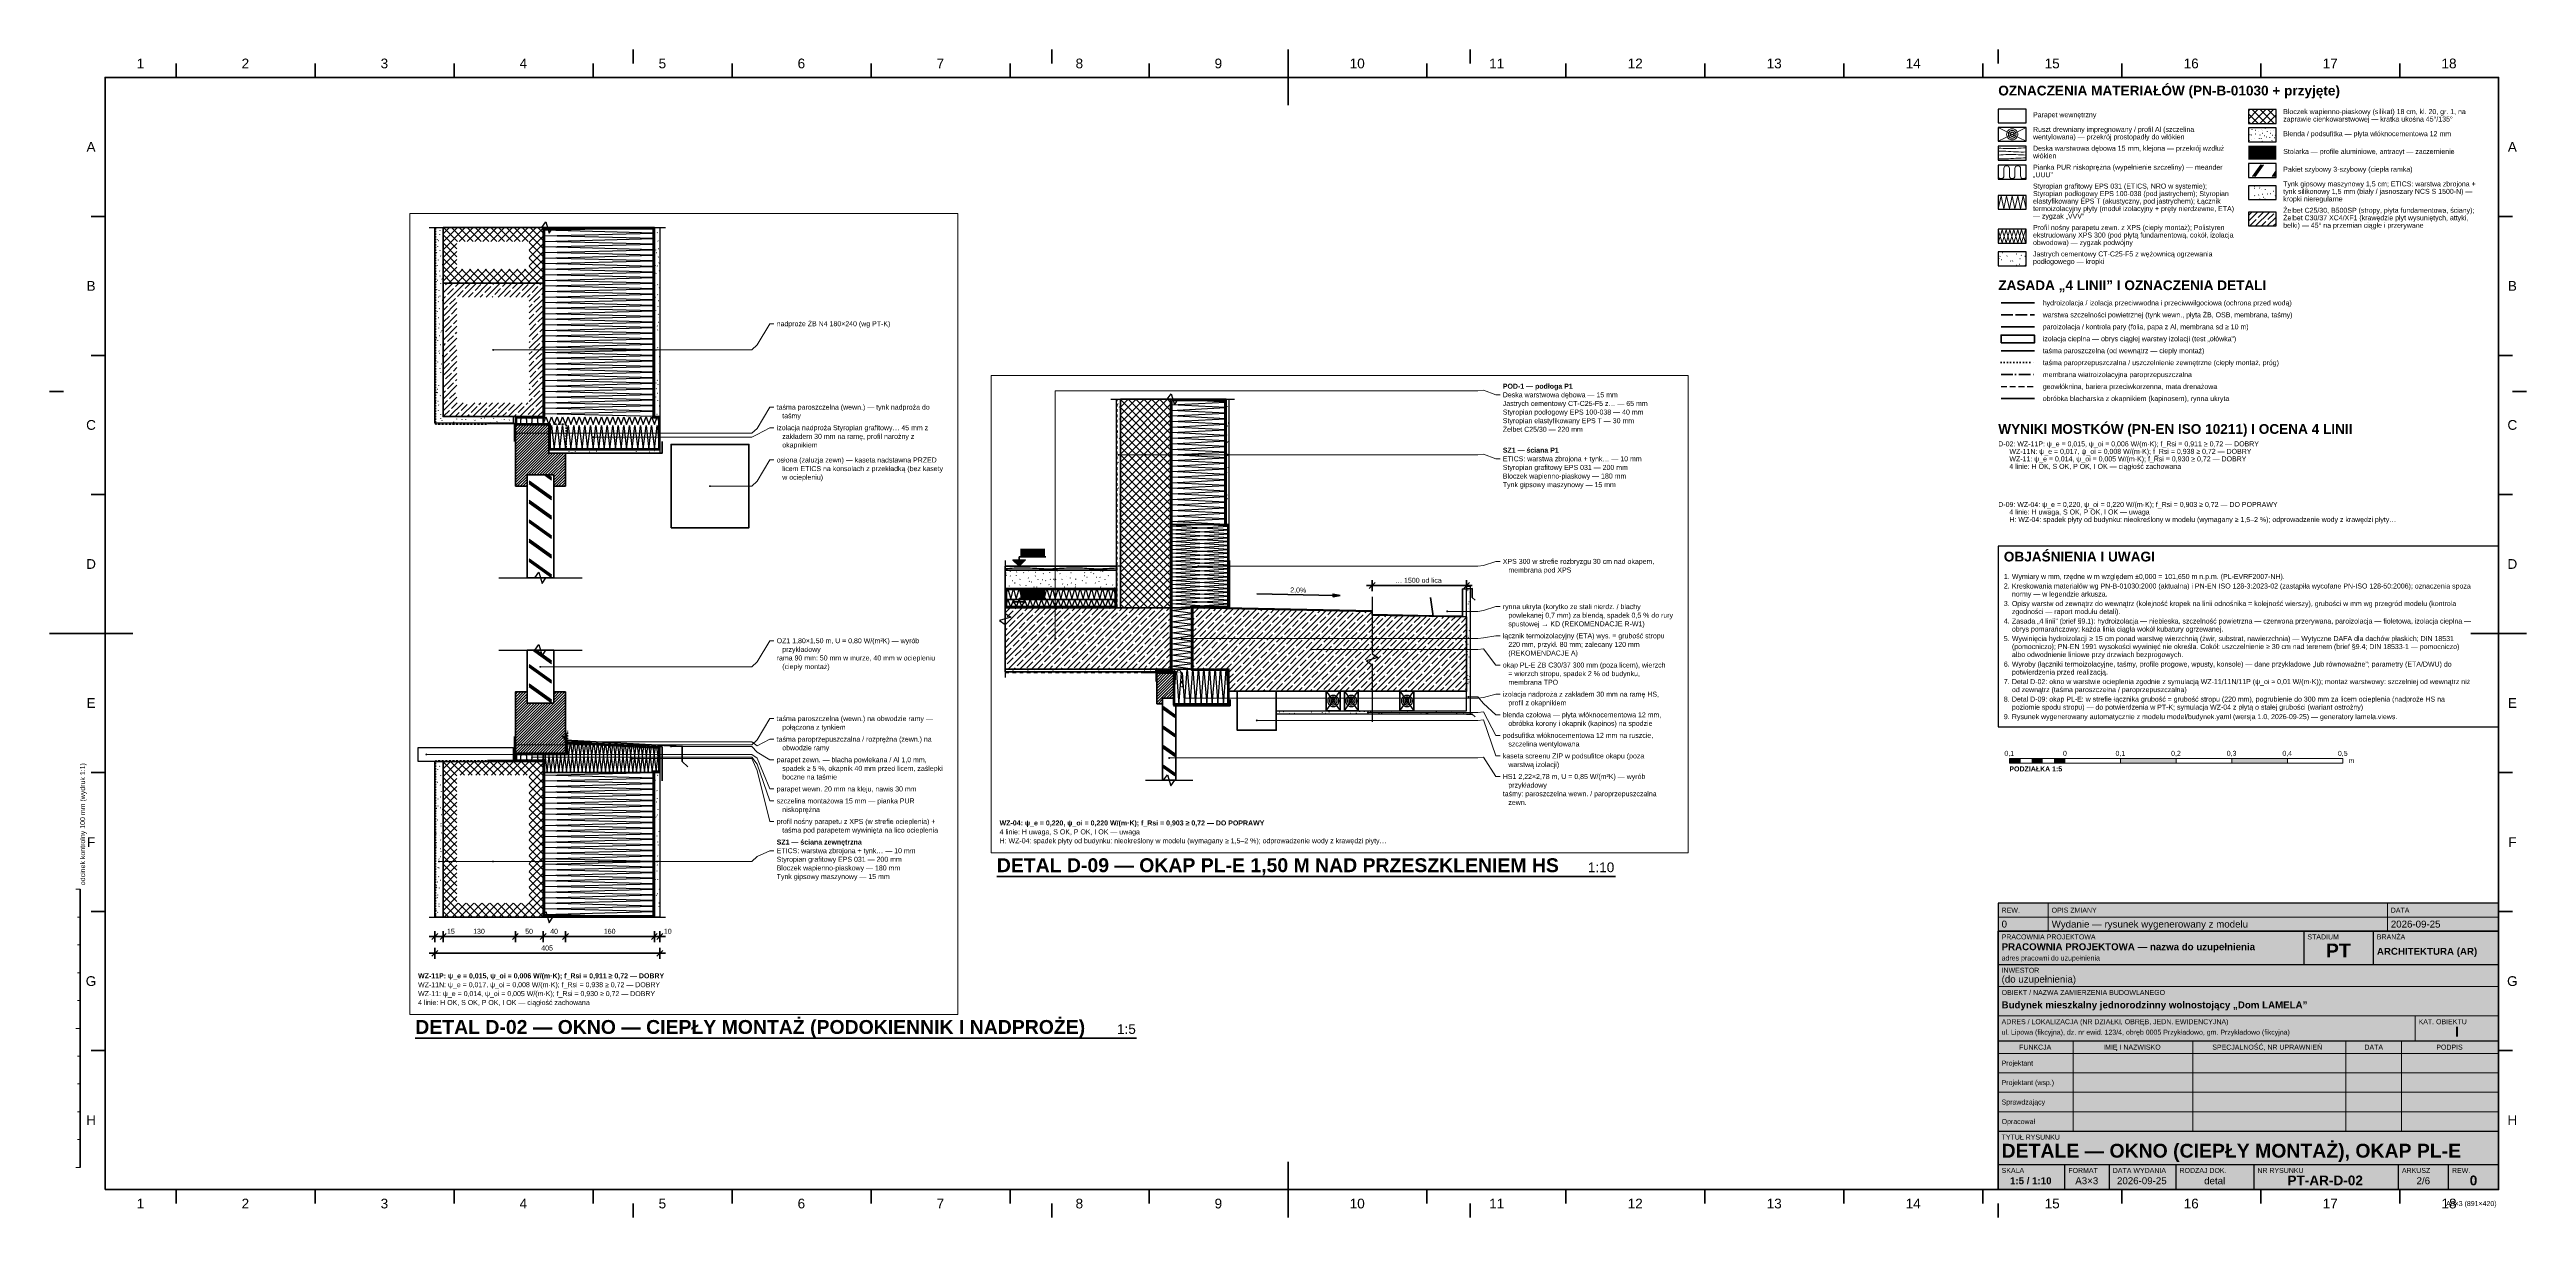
# Paper-space layout 'Arkusz PT-AR-D-02' of a CAD drawing. Header units: metres. Extents: x 0 to 891, y 0 to 420.
# The model-space entities are those that its viewports show. They can reach past a viewport. Long polylines and large blocks are cut down to what shows.
import ezdxf

# ---------------------------------------------------------------- set-up
doc = ezdxf.new("R2010")
doc.units = ezdxf.units.M
for name, pattern in [('KRESKOWA', [5.25, 4.2, -1.05]), ('KRESKOWA_DROBNA', [3.15, 2.1, -1.05]), ('KROPKOWA', [1.05, 0, -1.05]), ('PUNKTOWA_KROTKA', [6.3, 4.2, -1.05, 0, -1.05])]:
    doc.linetypes.add(name, pattern=pattern)
for name, color, linetype, lineweight, true_color in [('A-DET-HYDRO', 5, 'Continuous', 50, 0x1565c0), ('A-DET-IZOL', 30, 'Continuous', 35, 0xef6c00), ('A-DET-SZCZEL', 1, 'KRESKOWA', 35, 0xd32f2f)]:
    doc.layers.add(name, color=color, linetype=linetype, lineweight=lineweight, true_color=true_color)
for name, color, linetype, lineweight in [('A-DET-OBROBKI', 7, 'Continuous', 35), ('A-DET-OPIS', 2, 'Continuous', 25), ('A-DET-PRZERWA', 8, 'Continuous', 25), ('A-DET-TASMA', 6, 'Continuous', 50), ('A-KRESKOWANIE', 8, 'Continuous', 18), ('A-MASKA', 7, 'Continuous', 18), ('A-OPISY', 2, 'Continuous', 25), ('A-RZEDNE', 1, 'Continuous', 25), ('A-SCIANY-IZOL', 4, 'Continuous', 35), ('A-SCIANY-KONSTR', 7, 'Continuous', 50), ('A-SCIANY-WYK', 8, 'Continuous', 18), ('A-SYMBOLE', 2, 'Continuous', 25), ('A-WARSTWY', 8, 'Continuous', 25), ('A-WIDOK', 7, 'Continuous', 25), ('A-WYMIARY', 1, 'Continuous', 25), ('A-WYPELNIENIA', 9, 'Continuous', 18), ('R-LEGENDA', 7, 'Continuous', 25), ('R-OPISY', 7, 'Continuous', 25), ('R-RAMKA', 7, 'Continuous', 50), ('R-TABLICZKA', 7, 'Continuous', 25)]:
    doc.layers.add(name, color=color, linetype=linetype, lineweight=lineweight)
doc.layers.add('R-RZUTNIA', color=8, linetype='Continuous', lineweight=18, plot=False)
doc.styles.add('PL_ARIAL', font='arial.ttf')
doc.styles.add('PL_ARIAL_B', font='arialbd.ttf')

msp = doc.modelspace()

# ---------------------------------------------------------------- hatches: boundary and pattern name
at = {"layer": 'A-MASKA', "true_color": 0xffffff}
for points in [[(21, 0.183), (21.0887, 0.183), (21.0887, 0.213), (21, 0.213)], [(21, 0.033), (21.0887, 0.033), (21.0887, 0.063), (21, 0.063)]]:
    msp.add_hatch(color=7, dxfattribs=at).paths.add_polyline_path(points)
at = {"layer": 'A-OPISY', "true_color": 0x000000}
for points in [[(0.1068, 0.74), (0.1067, 0.7405), (0.1065, 0.7409), (0.1062, 0.7412), (0.1059, 0.7415), (0.1055, 0.7417), (0.105, 0.7418), (0.1045, 0.7417), (0.1041, 0.7415), (0.1038, 0.7412), (0.1035, 0.7409), (0.1033, 0.7405), (0.1033, 0.74), (0.1033, 0.7395), (0.1035, 0.7391), (0.1038, 0.7388), (0.1041, 0.7385), (0.1045, 0.7383), (0.105, 0.7382), (0.1055, 0.7383), (0.1059, 0.7385), (0.1062, 0.7388), (0.1065, 0.7391), (0.1067, 0.7395)], [(0.1453, 0.59), (0.1452, 0.5905), (0.145, 0.5909), (0.1447, 0.5912), (0.1444, 0.5915), (0.144, 0.5917), (0.1435, 0.5917), (0.143, 0.5917), (0.1426, 0.5915), (0.1423, 0.5912), (0.142, 0.5909), (0.1418, 0.5905), (0.1418, 0.59), (0.1418, 0.5895), (0.142, 0.5891), (0.1423, 0.5888), (0.1426, 0.5885), (0.143, 0.5883), (0.1435, 0.5882), (0.144, 0.5883), (0.1444, 0.5885), (0.1447, 0.5888), (0.145, 0.5891), (0.1452, 0.5895)], [(0.2868, 0.583), (0.2867, 0.5835), (0.2865, 0.5839), (0.2862, 0.5842), (0.2859, 0.5845), (0.2855, 0.5847), (0.285, 0.5847), (0.2845, 0.5847), (0.2841, 0.5845), (0.2838, 0.5842), (0.2835, 0.5839), (0.2833, 0.5835), (0.2833, 0.583), (0.2833, 0.5825), (0.2835, 0.5821), (0.2838, 0.5818), (0.2841, 0.5815), (0.2845, 0.5813), (0.285, 0.5812), (0.2855, 0.5813), (0.2859, 0.5815), (0.2862, 0.5818), (0.2865, 0.5821), (0.2867, 0.5825)], [(21.357, 0.55), (21.3569, 0.5509), (21.3565, 0.5518), (21.356, 0.5525), (21.3552, 0.553), (21.3544, 0.5534), (21.3535, 0.5535), (21.3526, 0.5534), (21.3517, 0.553), (21.351, 0.5525), (21.3505, 0.5518), (21.3501, 0.5509), (21.35, 0.55), (21.3501, 0.5491), (21.3505, 0.5483), (21.351, 0.5475), (21.3517, 0.547), (21.3526, 0.5466), (21.3535, 0.5465), (21.3544, 0.5466), (21.3552, 0.547), (21.356, 0.5475), (21.3565, 0.5483), (21.3569, 0.5491)], [(21.4545, 0.55), (21.4544, 0.5509), (21.454, 0.5518), (21.4535, 0.5525), (21.4527, 0.553), (21.4519, 0.5534), (21.451, 0.5535), (21.4501, 0.5534), (21.4492, 0.553), (21.4485, 0.5525), (21.448, 0.5518), (21.4476, 0.5509), (21.4475, 0.55), (21.4476, 0.5491), (21.448, 0.5483), (21.4485, 0.5475), (21.4492, 0.547), (21.4501, 0.5466), (21.451, 0.5465), (21.4519, 0.5466), (21.4527, 0.547), (21.4535, 0.5475), (21.454, 0.5483), (21.4544, 0.5491)], [(21.6445, 0.55), (21.6444, 0.5509), (21.644, 0.5518), (21.6435, 0.5525), (21.6427, 0.553), (21.6419, 0.5534), (21.641, 0.5535), (21.6401, 0.5534), (21.6392, 0.553), (21.6385, 0.5525), (21.638, 0.5518), (21.6376, 0.5509), (21.6375, 0.55), (21.6376, 0.5491), (21.638, 0.5483), (21.6385, 0.5475), (21.6392, 0.547), (21.6401, 0.5466), (21.641, 0.5465), (21.6419, 0.5466), (21.6427, 0.547), (21.6435, 0.5475), (21.644, 0.5483), (21.6444, 0.5491)], [(21.7495, 0.55), (21.7494, 0.5509), (21.749, 0.5518), (21.7485, 0.5525), (21.7477, 0.553), (21.7469, 0.5534), (21.746, 0.5535), (21.7451, 0.5534), (21.7442, 0.553), (21.7435, 0.5525), (21.743, 0.5518), (21.7426, 0.5509), (21.7425, 0.55), (21.7426, 0.5491), (21.743, 0.5483), (21.7435, 0.5475), (21.7442, 0.547), (21.7451, 0.5466), (21.746, 0.5465), (21.7469, 0.5466), (21.7477, 0.547), (21.7485, 0.5475), (21.749, 0.5483), (21.7494, 0.5491)], [(0.4967, 0.495), (0.4967, 0.4955), (0.4965, 0.4959), (0.4962, 0.4962), (0.4959, 0.4965), (0.4955, 0.4967), (0.495, 0.4967), (0.4945, 0.4967), (0.4941, 0.4965), (0.4938, 0.4962), (0.4935, 0.4959), (0.4933, 0.4955), (0.4933, 0.495), (0.4933, 0.4945), (0.4935, 0.4941), (0.4938, 0.4938), (0.4941, 0.4935), (0.4945, 0.4933), (0.495, 0.4933), (0.4955, 0.4933), (0.4959, 0.4935), (0.4962, 0.4938), (0.4965, 0.4941), (0.4967, 0.4945)], [(0.1918, 0.17), (0.1917, 0.1705), (0.1915, 0.1709), (0.1912, 0.1712), (0.1909, 0.1715), (0.1905, 0.1717), (0.19, 0.1718), (0.1895, 0.1717), (0.1891, 0.1715), (0.1888, 0.1712), (0.1885, 0.1709), (0.1883, 0.1705), (0.1883, 0.17), (0.1883, 0.1695), (0.1885, 0.1691), (0.1888, 0.1688), (0.1891, 0.1685), (0.1895, 0.1683), (0.19, 0.1683), (0.1905, 0.1683), (0.1909, 0.1685), (0.1912, 0.1688), (0.1915, 0.1691), (0.1917, 0.1695)], [(21.1295, 0.1425), (21.1294, 0.1434), (21.129, 0.1443), (21.1285, 0.145), (21.1277, 0.1455), (21.1269, 0.1459), (21.126, 0.146), (21.1251, 0.1459), (21.1242, 0.1455), (21.1235, 0.145), (21.123, 0.1443), (21.1226, 0.1434), (21.1225, 0.1425), (21.1226, 0.1416), (21.123, 0.1408), (21.1235, 0.14), (21.1242, 0.1395), (21.1251, 0.1391), (21.126, 0.139), (21.1269, 0.1391), (21.1277, 0.1395), (21.1285, 0.14), (21.129, 0.1408), (21.1294, 0.1416)], [(21.6445, 0.15), (21.6444, 0.1509), (21.644, 0.1517), (21.6435, 0.1525), (21.6427, 0.153), (21.6419, 0.1534), (21.641, 0.1535), (21.6401, 0.1534), (21.6392, 0.153), (21.6385, 0.1525), (21.638, 0.1517), (21.6376, 0.1509), (21.6375, 0.15), (21.6376, 0.1491), (21.638, 0.1482), (21.6385, 0.1475), (21.6392, 0.147), (21.6401, 0.1466), (21.641, 0.1465), (21.6419, 0.1466), (21.6427, 0.147), (21.6435, 0.1475), (21.644, 0.1482), (21.6444, 0.1491)], [(21.1295, 0.1025), (21.1294, 0.1034), (21.129, 0.1043), (21.1285, 0.105), (21.1277, 0.1055), (21.1269, 0.1059), (21.126, 0.106), (21.1251, 0.1059), (21.1242, 0.1055), (21.1235, 0.105), (21.123, 0.1043), (21.1226, 0.1034), (21.1225, 0.1025), (21.1226, 0.1016), (21.123, 0.1008), (21.1235, 0.1), (21.1242, 0.0995), (21.1251, 0.0991), (21.126, 0.099), (21.1269, 0.0991), (21.1277, 0.0995), (21.1285, 0.1), (21.129, 0.1008), (21.1294, 0.1016)], [(21.1295, 0.05), (21.1294, 0.0509), (21.129, 0.0518), (21.1285, 0.0525), (21.1277, 0.053), (21.1269, 0.0534), (21.126, 0.0535), (21.1251, 0.0534), (21.1242, 0.053), (21.1235, 0.0525), (21.123, 0.0518), (21.1226, 0.0509), (21.1225, 0.05), (21.1226, 0.0491), (21.123, 0.0483), (21.1235, 0.0475), (21.1242, 0.047), (21.1251, 0.0466), (21.126, 0.0465), (21.1269, 0.0466), (21.1277, 0.047), (21.1285, 0.0475), (21.129, 0.0483), (21.1294, 0.0491)], [(-0.0132, 0.0125), (-0.0133, 0.013), (-0.0135, 0.0134), (-0.0138, 0.0137), (-0.0141, 0.014), (-0.0145, 0.0142), (-0.015, 0.0143), (-0.0155, 0.0142), (-0.0159, 0.014), (-0.0162, 0.0137), (-0.0165, 0.0134), (-0.0167, 0.013), (-0.0168, 0.0125), (-0.0167, 0.012), (-0.0165, 0.0116), (-0.0162, 0.0113), (-0.0159, 0.011), (-0.0155, 0.0108), (-0.015, 0.0108), (-0.0145, 0.0108), (-0.0141, 0.011), (-0.0138, 0.0113), (-0.0135, 0.0116), (-0.0133, 0.012)], [(0.1453, 0.03), (0.1452, 0.0305), (0.145, 0.0309), (0.1447, 0.0312), (0.1444, 0.0315), (0.144, 0.0317), (0.1435, 0.0318), (0.143, 0.0317), (0.1426, 0.0315), (0.1423, 0.0312), (0.142, 0.0309), (0.1418, 0.0305), (0.1418, 0.03), (0.1418, 0.0295), (0.142, 0.0291), (0.1423, 0.0288), (0.1426, 0.0285), (0.143, 0.0283), (0.1435, 0.0282), (0.144, 0.0283), (0.1444, 0.0285), (0.1447, 0.0288), (0.145, 0.0291), (0.1452, 0.0295)], [(0.1768, 0.0075), (0.1767, 0.008), (0.1765, 0.0084), (0.1762, 0.0087), (0.1759, 0.009), (0.1755, 0.0092), (0.175, 0.0092), (0.1745, 0.0092), (0.1741, 0.009), (0.1738, 0.0087), (0.1735, 0.0084), (0.1733, 0.008), (0.1733, 0.0075), (0.1733, 0.007), (0.1735, 0.0066), (0.1738, 0.0063), (0.1741, 0.006), (0.1745, 0.0058), (0.175, 0.0057), (0.1755, 0.0058), (0.1759, 0.006), (0.1762, 0.0063), (0.1765, 0.0066), (0.1767, 0.007)], [(0.2403, 0.035), (0.2402, 0.0355), (0.24, 0.0359), (0.2397, 0.0362), (0.2394, 0.0365), (0.239, 0.0367), (0.2385, 0.0368), (0.238, 0.0367), (0.2376, 0.0365), (0.2373, 0.0362), (0.237, 0.0359), (0.2368, 0.0355), (0.2368, 0.035), (0.2368, 0.0345), (0.237, 0.0341), (0.2373, 0.0338), (0.2376, 0.0335), (0.238, 0.0333), (0.2385, 0.0333), (0.239, 0.0333), (0.2394, 0.0335), (0.2397, 0.0338), (0.24, 0.0341), (0.2402, 0.0345)], [(0.3568, 0.005), (0.3567, 0.0055), (0.3565, 0.0059), (0.3562, 0.0062), (0.3559, 0.0065), (0.3555, 0.0067), (0.355, 0.0067), (0.3545, 0.0067), (0.3541, 0.0065), (0.3538, 0.0062), (0.3535, 0.0059), (0.3533, 0.0055), (0.3533, 0.005), (0.3533, 0.0045), (0.3535, 0.0041), (0.3538, 0.0038), (0.3541, 0.0035), (0.3545, 0.0033), (0.355, 0.0033), (0.3555, 0.0033), (0.3559, 0.0035), (0.3562, 0.0038), (0.3565, 0.0041), (0.3567, 0.0045)], [(0.4268, 0.027), (0.4267, 0.0275), (0.4265, 0.0279), (0.4262, 0.0282), (0.4259, 0.0285), (0.4255, 0.0287), (0.425, 0.0287), (0.4245, 0.0287), (0.4241, 0.0285), (0.4238, 0.0282), (0.4235, 0.0279), (0.4233, 0.0275), (0.4233, 0.027), (0.4233, 0.0265), (0.4235, 0.0261), (0.4238, 0.0258), (0.4241, 0.0255), (0.4245, 0.0253), (0.425, 0.0253), (0.4255, 0.0253), (0.4259, 0.0255), (0.4262, 0.0258), (0.4265, 0.0261), (0.4267, 0.0265)], [(21.1295, 0.015), (21.1294, 0.0159), (21.129, 0.0168), (21.1285, 0.0175), (21.1277, 0.018), (21.1269, 0.0184), (21.126, 0.0185), (21.1251, 0.0184), (21.1242, 0.018), (21.1235, 0.0175), (21.123, 0.0168), (21.1226, 0.0159), (21.1225, 0.015), (21.1226, 0.0141), (21.123, 0.0133), (21.1235, 0.0125), (21.1242, 0.012), (21.1251, 0.0116), (21.126, 0.0115), (21.1269, 0.0116), (21.1277, 0.012), (21.1285, 0.0125), (21.129, 0.0133), (21.1294, 0.0141)], [(22.5395, -0.0126), (22.5394, -0.0117), (22.539, -0.0108), (22.5385, -0.0101), (22.5377, -0.0096), (22.5369, -0.0092), (22.536, -0.0091), (22.5351, -0.0092), (22.5342, -0.0096), (22.5335, -0.0101), (22.533, -0.0108), (22.5326, -0.0117), (22.5325, -0.0126), (22.5326, -0.0135), (22.533, -0.0143), (22.5335, -0.0151), (22.5342, -0.0156), (22.5351, -0.016), (22.536, -0.0161), (22.5369, -0.016), (22.5377, -0.0156), (22.5385, -0.0151), (22.539, -0.0143), (22.5394, -0.0135)], [(21.1295, -0.11), (21.1294, -0.1091), (21.129, -0.1082), (21.1285, -0.1075), (21.1277, -0.107), (21.1269, -0.1066), (21.126, -0.1065), (21.1251, -0.1066), (21.1242, -0.107), (21.1235, -0.1075), (21.123, -0.1082), (21.1226, -0.1091), (21.1225, -0.11), (21.1226, -0.1109), (21.123, -0.1118), (21.1235, -0.1125), (21.1242, -0.113), (21.1251, -0.1134), (21.126, -0.1135), (21.1269, -0.1134), (21.1277, -0.113), (21.1285, -0.1125), (21.129, -0.1118), (21.1294, -0.1109)], [(21.5845, -0.11), (21.5844, -0.1091), (21.584, -0.1082), (21.5835, -0.1075), (21.5827, -0.107), (21.5819, -0.1066), (21.581, -0.1065), (21.5801, -0.1066), (21.5792, -0.107), (21.5785, -0.1075), (21.578, -0.1082), (21.5776, -0.1091), (21.5775, -0.11), (21.5776, -0.1109), (21.578, -0.1118), (21.5785, -0.1125), (21.5792, -0.113), (21.5801, -0.1134), (21.581, -0.1135), (21.5819, -0.1134), (21.5827, -0.113), (21.5835, -0.1125), (21.584, -0.1118), (21.5844, -0.1109)], [(22.0495, -0.15), (22.0494, -0.1491), (22.049, -0.1482), (22.0485, -0.1475), (22.0477, -0.147), (22.0469, -0.1466), (22.046, -0.1465), (22.0451, -0.1466), (22.0442, -0.147), (22.0435, -0.1475), (22.043, -0.1482), (22.0426, -0.1491), (22.0425, -0.15), (22.0426, -0.1509), (22.043, -0.1517), (22.0435, -0.1525), (22.0442, -0.153), (22.0451, -0.1534), (22.046, -0.1535), (22.0469, -0.1534), (22.0477, -0.153), (22.0485, -0.1525), (22.049, -0.1517), (22.0494, -0.1509)], [(0.0092, -0.18), (0.0092, -0.1795), (0.009, -0.1791), (0.0087, -0.1788), (0.0084, -0.1785), (0.008, -0.1783), (0.0075, -0.1782), (0.007, -0.1783), (0.0066, -0.1785), (0.0063, -0.1788), (0.006, -0.1791), (0.0058, -0.1795), (0.0057, -0.18), (0.0058, -0.1805), (0.006, -0.1809), (0.0063, -0.1812), (0.0066, -0.1815), (0.007, -0.1817), (0.0075, -0.1817), (0.008, -0.1817), (0.0084, -0.1815), (0.0087, -0.1812), (0.009, -0.1809), (0.0092, -0.1805)], [(0.1068, -0.18), (0.1067, -0.1795), (0.1065, -0.1791), (0.1062, -0.1788), (0.1059, -0.1785), (0.1055, -0.1783), (0.105, -0.1782), (0.1045, -0.1783), (0.1041, -0.1785), (0.1038, -0.1788), (0.1035, -0.1791), (0.1033, -0.1795), (0.1033, -0.18), (0.1033, -0.1805), (0.1035, -0.1809), (0.1038, -0.1812), (0.1041, -0.1815), (0.1045, -0.1817), (0.105, -0.1817), (0.1055, -0.1817), (0.1059, -0.1815), (0.1062, -0.1812), (0.1065, -0.1809), (0.1067, -0.1805)], [(0.2968, -0.18), (0.2967, -0.1795), (0.2965, -0.1791), (0.2962, -0.1788), (0.2959, -0.1785), (0.2955, -0.1783), (0.295, -0.1782), (0.2945, -0.1783), (0.2941, -0.1785), (0.2938, -0.1788), (0.2935, -0.1791), (0.2933, -0.1795), (0.2933, -0.18), (0.2933, -0.1805), (0.2935, -0.1809), (0.2938, -0.1812), (0.2941, -0.1815), (0.2945, -0.1817), (0.295, -0.1817), (0.2955, -0.1817), (0.2959, -0.1815), (0.2962, -0.1812), (0.2965, -0.1809), (0.2967, -0.1805)], [(0.4017, -0.18), (0.4017, -0.1795), (0.4015, -0.1791), (0.4012, -0.1788), (0.4009, -0.1785), (0.4005, -0.1783), (0.4, -0.1782), (0.3995, -0.1783), (0.3991, -0.1785), (0.3988, -0.1788), (0.3985, -0.1791), (0.3983, -0.1795), (0.3983, -0.18), (0.3983, -0.1805), (0.3985, -0.1809), (0.3988, -0.1812), (0.3991, -0.1815), (0.3995, -0.1817), (0.4, -0.1817), (0.4005, -0.1817), (0.4009, -0.1815), (0.4012, -0.1812), (0.4015, -0.1809), (0.4017, -0.1805)], [(21.5945, -0.325), (21.5944, -0.3241), (21.594, -0.3232), (21.5935, -0.3225), (21.5927, -0.322), (21.5919, -0.3216), (21.591, -0.3215), (21.5901, -0.3216), (21.5892, -0.322), (21.5885, -0.3225), (21.588, -0.3232), (21.5876, -0.3241), (21.5875, -0.325), (21.5876, -0.3259), (21.588, -0.3267), (21.5885, -0.3275), (21.5892, -0.328), (21.5901, -0.3284), (21.591, -0.3285), (21.5919, -0.3284), (21.5927, -0.328), (21.5935, -0.3275), (21.594, -0.3267), (21.5944, -0.3259)], [(22.6155, -0.32), (22.6154, -0.3191), (22.615, -0.3182), (22.6145, -0.3175), (22.6137, -0.317), (22.6129, -0.3166), (22.612, -0.3165), (22.6111, -0.3166), (22.6102, -0.317), (22.6095, -0.3175), (22.609, -0.3182), (22.6086, -0.3191), (22.6085, -0.32), (22.6086, -0.3209), (22.609, -0.3217), (22.6095, -0.3225), (22.6102, -0.323), (22.6111, -0.3234), (22.612, -0.3235), (22.6129, -0.3234), (22.6137, -0.323), (22.6145, -0.3225), (22.615, -0.3217), (22.6154, -0.3209)], [(22.2545, -0.376), (22.2544, -0.3751), (22.254, -0.3742), (22.2535, -0.3735), (22.2527, -0.373), (22.2519, -0.3726), (22.251, -0.3725), (22.2501, -0.3726), (22.2492, -0.373), (22.2485, -0.3735), (22.248, -0.3742), (22.2476, -0.3751), (22.2475, -0.376), (22.2476, -0.3769), (22.248, -0.3777), (22.2485, -0.3785), (22.2492, -0.379), (22.2501, -0.3794), (22.251, -0.3795), (22.2519, -0.3794), (22.2527, -0.379), (22.2535, -0.3785), (22.254, -0.3777), (22.2544, -0.3769)], [(21.8545, -0.405), (21.8544, -0.4041), (21.854, -0.4032), (21.8535, -0.4025), (21.8527, -0.402), (21.8519, -0.4016), (21.851, -0.4015), (21.8501, -0.4016), (21.8492, -0.402), (21.8485, -0.4025), (21.848, -0.4032), (21.8476, -0.4041), (21.8475, -0.405), (21.8476, -0.4059), (21.848, -0.4067), (21.8485, -0.4075), (21.8492, -0.408), (21.8501, -0.4084), (21.851, -0.4085), (21.8519, -0.4084), (21.8527, -0.408), (21.8535, -0.4075), (21.854, -0.4067), (21.8544, -0.4059)], [(21.5395, -0.54), (21.5394, -0.5391), (21.539, -0.5383), (21.5385, -0.5375), (21.5377, -0.537), (21.5369, -0.5366), (21.536, -0.5365), (21.5351, -0.5366), (21.5342, -0.537), (21.5335, -0.5375), (21.533, -0.5383), (21.5326, -0.5391), (21.5325, -0.54), (21.5326, -0.5409), (21.533, -0.5418), (21.5335, -0.5425), (21.5342, -0.543), (21.5351, -0.5434), (21.536, -0.5435), (21.5369, -0.5434), (21.5377, -0.543), (21.5385, -0.5425), (21.539, -0.5418), (21.5394, -0.5409)]]:
    msp.add_hatch(color=7, dxfattribs=at).paths.add_polyline_path(points)
at = {"layer": 'A-RZEDNE', "true_color": 0x000000}
msp.add_hatch(color=7, dxfattribs=at).paths.add_polyline_path([(20.996, 0.15), (21.018, 0.172), (20.974, 0.172)])
at = {"layer": 'A-SYMBOLE', "true_color": 0x000000}
msp.add_hatch(color=7, dxfattribs=at).paths.add_polyline_path([(22.151, 0.044), (22.1254, 0.0396), (22.1256, 0.0495)])

# ---------------------------------------------------------------- linework, layer by layer
at = {"layer": 'A-DET-HYDRO', "linetype": 'Continuous', "lineweight": 70, "ltscale": 0.01, "true_color": 0x1565c0, "flags": 128}
for points in [[(22.266, -0.0109), (21.621, 0.002), (21.753, 0.002), (21.753, 0.17)], [(22.486, -0.0286), (22.266, -0.0238)]]:
    msp.add_lwpolyline(points, dxfattribs=at)
at = {"layer": 'A-DET-HYDRO', "linetype": 'Continuous', "lineweight": 70, "ltscale": 0.005, "true_color": 0x1565c0, "flags": 128}
msp.add_lwpolyline([(0.2365, 0.05), (0.2365, 0.0355), (0.409, 0.0265), (0.409, -0.035)], dxfattribs=at)
at = {"layer": 'A-DET-IZOL', "lineweight": 50, "ltscale": 0.005, "true_color": 0xef6c00}
for points in [[(0.2073, 0.5622), (0.2073, 0.6072), (0.1473, 0.6072), (0.1473, 0.6178), (0.1973, 0.6178), (0.1973, 0.9577), (0.3928, 0.9577), (0.3928, 0.6178), (0.4028, 0.6178), (0.4028, 0.5622)], [(0.1973, 0.0023), (0.1473, 0.0023), (0.1473, 0.0127), (0.2373, 0.0127), (0.2373, 0.0326), (0.4028, 0.0239), (0.4028, -0.0178), (0.3928, -0.0178), (0.3928, -0.2778), (0.1973, -0.2778)]]:
    msp.add_lwpolyline(points, close=True, dxfattribs=at)
at = {"layer": 'A-DET-IZOL', "lineweight": 50, "ltscale": 0.01, "true_color": 0xef6c00}
for points in [[(21.5555, -0.2305), (21.4955, -0.2305), (21.4955, -0.2245), (21.5455, -0.2245), (21.5455, 0.7455), (21.7365, 0.7455), (21.7365, 0.2955), (21.7465, 0.2955), (21.7465, 0.0045), (21.6165, 0.0045), (21.6165, -0.2245), (21.7465, -0.2245), (21.7465, -0.3455), (21.5555, -0.3455)], [(21.3415, 0.0655), (21.3415, 0.0045), (20.9505, 0.0045), (20.9505, 0.0655)]]:
    msp.add_lwpolyline(points, close=True, dxfattribs=at)
at = {"layer": 'A-DET-OBROBKI', "lineweight": 50, "ltscale": 0.005, "true_color": 0x000000}
for points in [[(0.205, 0.554), (0.409, 0.554), (0.409, 0.575)], [(0.229, 0.047), (0.235, 0.038), (0.445, 0.027), (0.445, 0), (0.455, -0.01)]]:
    msp.add_lwpolyline(points, dxfattribs=at)
at = {"layer": 'A-DET-OBROBKI', "lineweight": 50, "ltscale": 0.01, "true_color": 0x000000}
for points in [[(22.476, 0.0374), (22.486, -0.0296), (22.591, -0.0296), (22.591, 0.0674), (22.626, 0.0694), (22.626, 0.0374), (22.636, 0.0274)], [(21.551, -0.352), (21.755, -0.352), (21.755, -0.33)], [(22.606, -0.382), (22.626, -0.382), (22.636, -0.392)]]:
    msp.add_lwpolyline(points, dxfattribs=at)
at = {"layer": 'A-DET-PRZERWA', "lineweight": 25, "ltscale": 0.005, "true_color": 0x000000}
for points in [[(-0.01, 0.96), (0.1925, 0.96), (0.1995, 0.97), (0.2055, 0.95), (0.2125, 0.96), (0.415, 0.96)], [(0.115, 0.33), (0.18, 0.33), (0.187, 0.34), (0.193, 0.32), (0.2, 0.33), (0.265, 0.33)], [(0.115, 0.2), (0.18, 0.2), (0.187, 0.21), (0.193, 0.19), (0.2, 0.2), (0.265, 0.2)], [(-0.01, -0.28), (0.1925, -0.28), (0.1995, -0.27), (0.2055, -0.29), (0.2125, -0.28), (0.415, -0.28)]]:
    msp.add_lwpolyline(points, dxfattribs=at)
at = {"layer": 'A-DET-PRZERWA', "lineweight": 25, "ltscale": 0.01, "true_color": 0x000000}
for points in [[(21.326, 0.75), (21.5285, 0.75), (21.5425, 0.77), (21.5545, 0.73), (21.5685, 0.75), (21.771, 0.75)], [(20.946, 0.17), (20.946, -0.02), (20.966, -0.034), (20.926, -0.046), (20.946, -0.06), (20.946, -0.25)], [(22.266, 0.04), (22.266, -0.165), (22.286, -0.179), (22.246, -0.191), (22.266, -0.205), (22.266, -0.41)], [(22.266, 0.04), (22.266, -0.165), (22.286, -0.179), (22.246, -0.191), (22.266, -0.205), (22.266, -0.41)], [(21.451, -0.62), (21.516, -0.62), (21.53, -0.6), (21.542, -0.64), (21.556, -0.62), (21.621, -0.62)]]:
    msp.add_lwpolyline(points, dxfattribs=at)
at = {"layer": 'A-DET-SZCZEL', "linetype": 'KRESKOWA', "lineweight": 50, "ltscale": 0.005, "true_color": 0xd32f2f, "flags": 128}
for points in [[(0.0015, 0.96), (0.0015, 0.6065), (0.095, 0.6065)], [(0.0015, -0.28), (0.0015, 0.0008), (0.095, 0.0008)]]:
    msp.add_lwpolyline(points, dxfattribs=at)
at = {"layer": 'A-DET-SZCZEL', "linetype": 'KRESKOWA', "lineweight": 50, "ltscale": 0.01, "true_color": 0xd32f2f, "flags": 128}
for points in [[(21.3475, 0.75), (21.3475, 0.003), (20.946, 0.003)], [(20.946, -0.233), (21.441, -0.233)]]:
    msp.add_lwpolyline(points, dxfattribs=at)
at = {"layer": 'A-DET-TASMA', "linetype": 'Continuous', "lineweight": 100, "ltscale": 0.005, "true_color": 0x7b1fa2, "flags": 128}
for points in [[(0.1435, 0.575), (0.1435, 0.6075), (0.095, 0.6075)], [(0.1435, 0.045), (0.1435, 0.0015), (0.095, 0.0015)]]:
    msp.add_lwpolyline(points, dxfattribs=at)
at = {"layer": 'A-DET-TASMA', "linetype": 'KROPKOWA', "lineweight": 100, "ltscale": 0.005, "true_color": 0x1565c0, "flags": 128}
for points in [[(0.2365, 0.56), (0.2365, 0.6065), (0.215, 0.6065)], [(0.2385, 0.055), (0.2385, 0.015)]]:
    msp.add_lwpolyline(points, dxfattribs=at)
at = {"layer": 'A-DET-TASMA', "linetype": 'Continuous', "lineweight": 100, "ltscale": 0.01, "true_color": 0x7b1fa2, "flags": 128}
msp.add_lwpolyline([(21.4895, -0.265), (21.4895, -0.232), (21.441, -0.232)], dxfattribs=at)
at = {"layer": 'A-DET-TASMA', "linetype": 'KROPKOWA', "lineweight": 100, "ltscale": 0.01, "true_color": 0x1565c0, "flags": 128}
msp.add_lwpolyline([(21.5825, -0.285), (21.5825, -0.2335), (21.561, -0.2335)], dxfattribs=at)
at = {"layer": 'A-KRESKOWANIE', "lineweight": 25, "ltscale": 0.005}
for points in [[(0.0047, 0.9381), (0.0043, 0.9385)], [(0.0068, 0.9365), (0.0074, 0.9366)], [(0.0094, 0.9469), (0.0094, 0.9475)], [(0.0098, 0.9543), (0.0097, 0.9549)], [(0.015, 0.9201), (0.0549, 0.96)], [(0.015, 0.9342), (0.0408, 0.96)], [(0.015, 0.9484), (0.0266, 0.96)], [(0.04, 0.9217), (0.015, 0.9467)], [(0.0408, 0.935), (0.0158, 0.96)], [(0.0549, 0.935), (0.0299, 0.96)], [(0.044, 0.935), (0.069, 0.96)], [(0.0691, 0.935), (0.0441, 0.96)], [(0.0582, 0.935), (0.0832, 0.96)], [(0.0832, 0.935), (0.0582, 0.96)], [(0.0723, 0.935), (0.0973, 0.96)], [(0.0974, 0.935), (0.0724, 0.96)], [(0.0865, 0.935), (0.1115, 0.96)], [(0.1115, 0.935), (0.0865, 0.96)], [(0.1006, 0.935), (0.1256, 0.96)], [(0.1257, 0.935), (0.1007, 0.96)], [(0.1148, 0.935), (0.1398, 0.96)], [(0.1398, 0.935), (0.1148, 0.96)], [(0.1289, 0.935), (0.1539, 0.96)], [(0.1539, 0.935), (0.1289, 0.96)], [(0.143, 0.935), (0.168, 0.96)], [(0.1681, 0.935), (0.1431, 0.96)], [(0.1572, 0.935), (0.1822, 0.96)], [(0.195, 0.9222), (0.1572, 0.96)], [(0.17, 0.9337), (0.195, 0.9587)], [(0.17, 0.9195), (0.195, 0.9445)], [(0.195, 0.9364), (0.1714, 0.96)], [(0.195, 0.9505), (0.1855, 0.96)], [(0.3942, 0.62), (0.3942, 0.62), (0.1958, 0.625), (0.3942, 0.63), (0.1958, 0.635), (0.3942, 0.64), (0.1958, 0.645), (0.3942, 0.65), (0.1958, 0.655), (0.3942, 0.66), (0.1958, 0.665), (0.3942, 0.67), (0.1958, 0.675), (0.3942, 0.68), (0.1958, 0.685), (0.3942, 0.69), (0.1958, 0.695), (0.3942, 0.7), (0.1958, 0.705), (0.3942, 0.71), (0.1958, 0.715), (0.3942, 0.72), (0.1958, 0.725), (0.3942, 0.73), (0.1958, 0.735), (0.3942, 0.74), (0.1958, 0.745), (0.3942, 0.75), (0.1958, 0.755), (0.3942, 0.76), (0.1958, 0.765), (0.3942, 0.77), (0.1958, 0.775), (0.3942, 0.78), (0.1958, 0.785), (0.3942, 0.79), (0.1958, 0.795), (0.3942, 0.8), (0.1958, 0.805), (0.3942, 0.81), (0.1958, 0.815), (0.3942, 0.82), (0.1958, 0.825), (0.3942, 0.83), (0.1958, 0.835), (0.3942, 0.84), (0.1958, 0.845), (0.3942, 0.85), (0.1958, 0.855), (0.3942, 0.86), (0.1958, 0.865), (0.3942, 0.87), (0.1958, 0.875), (0.3942, 0.88), (0.1958, 0.885), (0.3942, 0.89), (0.1958, 0.895), (0.3942, 0.9), (0.1958, 0.905), (0.3942, 0.91), (0.1958, 0.915), (0.3942, 0.92), (0.1958, 0.925), (0.3942, 0.93), (0.1958, 0.935), (0.3942, 0.94), (0.1958, 0.945), (0.3942, 0.95), (0.1958, 0.955), (0.3942, 0.96)], [(0.4003, 0.9506), (0.4006, 0.9511)], [(0.4018, 0.9357), (0.4015, 0.9362)], [(0.0036, 0.9146), (0.0033, 0.9151)], [(0.0051, 0.891), (0.005, 0.8916)], [(0.0055, 0.9254), (0.0056, 0.926)], [(0.0066, 0.9015), (0.0065, 0.902)], [(0.0095, 0.9184), (0.0096, 0.919)], [(0.0108, 0.9084), (0.0104, 0.9088)], [(0.0134, 0.8937), (0.014, 0.8938)], [(0.04, 0.9075), (0.015, 0.9325)], [(0.015, 0.906), (0.04, 0.931)], [(0.04, 0.8934), (0.015, 0.9184)], [(0.015, 0.8918), (0.04, 0.9168)], [(0.0592, 0.86), (0.015, 0.9042)], [(0.015, 0.8777), (0.04, 0.9027)], [(0.1529, 0.86), (0.195, 0.9021)], [(0.195, 0.9081), (0.17, 0.9331)], [(0.17, 0.9054), (0.195, 0.9304)], [(0.195, 0.8939), (0.17, 0.9189)], [(0.17, 0.8912), (0.195, 0.9162)], [(0.195, 0.8798), (0.17, 0.9048)], [(0.3968, 0.8912), (0.3965, 0.8918)], [(0.3974, 0.9193), (0.3976, 0.9199)], [(0.3997, 0.9144), (0.3991, 0.9146)], [(0.4006, 0.8906), (0.4002, 0.8911)], [(0.4021, 0.9067), (0.4023, 0.9073)], [(0.4029, 0.9217), (0.4023, 0.9219)], [(0.4031, 0.8961), (0.4035, 0.8965)], [(0.0016, 0.879), (0.0012, 0.8795)], [(0.003, 0.8626), (0.0024, 0.8627)], [(0.0027, 0.8758), (0.003, 0.8763)], [(0.0037, 0.8485), (0.0038, 0.8491)], [(0.0051, 0.8653), (0.0056, 0.8655)], [(0.0077, 0.8462), (0.0079, 0.8468)], [(0.0092, 0.8816), (0.0088, 0.882)], [(0.01, 0.8723), (0.0094, 0.8725)], [(0.0112, 0.8588), (0.011, 0.8593)], [(0.0132, 0.8669), (0.013, 0.8675)], [(0.0141, 0.8757), (0.0147, 0.8758)], [(0.0451, 0.86), (0.015, 0.8901)], [(0.015, 0.8635), (0.04, 0.8885)], [(0.031, 0.86), (0.015, 0.876)], [(0.0168, 0.86), (0.015, 0.8618)], [(0.015, 0.8211), (0.0539, 0.86)], [(0.015, 0.8423), (0.0327, 0.86)], [(0.015, 0.8529), (0.0159, 0.8538)], [(0.015, 0.8494), (0.015, 0.8494)], [(0.015, 0.8477), (0.015, 0.8477)], [(0.0194, 0.8574), (0.0221, 0.86)], [(0.023, 0.8397), (0.0336, 0.8503)], [(0.0256, 0.86), (0.0506, 0.885)], [(0.0371, 0.8538), (0.0433, 0.86)], [(0.0398, 0.86), (0.0648, 0.885)], [(0.0407, 0.8362), (0.0513, 0.8468)], [(0.0734, 0.86), (0.0484, 0.885)], [(0.0501, 0.835), (0.0751, 0.86)], [(0.0539, 0.86), (0.0789, 0.885)], [(0.0548, 0.8503), (0.0645, 0.86)], [(0.0875, 0.86), (0.0625, 0.885)], [(0.068, 0.86), (0.093, 0.885)], [(0.0713, 0.835), (0.0963, 0.86)], [(0.0725, 0.8468), (0.0831, 0.8574)], [(0.1017, 0.86), (0.0767, 0.885)], [(0.0822, 0.86), (0.1072, 0.885)], [(0.0902, 0.8432), (0.1008, 0.8538)], [(0.1158, 0.86), (0.0908, 0.885)], [(0.0925, 0.835), (0.1175, 0.86)], [(0.0963, 0.86), (0.1213, 0.885)], [(0.1043, 0.8574), (0.1069, 0.86)], [(0.1299, 0.86), (0.1049, 0.885)], [(0.1078, 0.8397), (0.1184, 0.8503)], [(0.1105, 0.86), (0.1355, 0.885)], [(0.1138, 0.835), (0.1388, 0.86)], [(0.1441, 0.86), (0.1191, 0.885)], [(0.122, 0.8538), (0.1281, 0.86)], [(0.1246, 0.86), (0.1496, 0.885)], [(0.1255, 0.8362), (0.1361, 0.8468)], [(0.1582, 0.86), (0.1332, 0.885)], [(0.135, 0.835), (0.16, 0.86)], [(0.1388, 0.86), (0.1638, 0.885)], [(0.1397, 0.8503), (0.1494, 0.86)], [(0.1724, 0.86), (0.1474, 0.885)], [(0.1562, 0.835), (0.1812, 0.86)], [(0.1573, 0.8468), (0.1679, 0.8574)], [(0.1865, 0.86), (0.1615, 0.885)], [(0.167, 0.86), (0.195, 0.888)], [(0.195, 0.8657), (0.17, 0.8907)], [(0.17, 0.8276), (0.195, 0.8526)], [(0.175, 0.8432), (0.1856, 0.8538)], [(0.1812, 0.86), (0.195, 0.8738)], [(0.1892, 0.8574), (0.1918, 0.86)], [(0.3958, 0.8566), (0.3964, 0.8567)], [(0.3978, 0.8771), (0.398, 0.8777)], [(0.4008, 0.8568), (0.401, 0.8574)], [(0.4041, 0.8822), (0.4037, 0.8827)], [(0.4038, 0.8512), (0.404, 0.8517)], [(0.0013, 0.8054), (0.0016, 0.8059)], [(0.0048, 0.809), (0.0048, 0.8096)], [(0.0062, 0.8263), (0.0066, 0.8268)], [(0.0073, 0.8347), (0.007, 0.8352)], [(0.0085, 0.8139), (0.0082, 0.8145)], [(0.0091, 0.8371), (0.0096, 0.8374)], [(0.0138, 0.8287), (0.0133, 0.8289)], [(0.015, 0.8317), (0.0194, 0.8362)], [(0.015, 0.8352), (0.015, 0.8352)], [(0.015, 0.8335), (0.015, 0.8335)], [(0.015, 0.7999), (0.04, 0.8249)], [(0.015, 0.8211), (0.015, 0.8211)], [(0.015, 0.8194), (0.015, 0.8194)], [(0.015, 0.8105), (0.023, 0.8185)], [(0.015, 0.807), (0.015, 0.807)], [(0.015, 0.8052), (0.015, 0.8052)], [(0.015, 0.7787), (0.04, 0.8037)], [(0.0265, 0.822), (0.0371, 0.8326)], [(0.0301, 0.8043), (0.04, 0.8143)], [(0.0607, 0.835), (0.0689, 0.8432)], [(0.0819, 0.835), (0.0866, 0.8397)], [(0.1031, 0.835), (0.1043, 0.8362)], [(0.1456, 0.835), (0.1538, 0.8432)], [(0.1668, 0.835), (0.1715, 0.8397)], [(0.17, 0.8064), (0.195, 0.8314)], [(0.17, 0.817), (0.175, 0.822)], [(0.17, 0.7852), (0.195, 0.8102)], [(0.17, 0.7958), (0.1785, 0.8043)], [(0.1785, 0.8255), (0.1892, 0.8362)], [(0.1821, 0.8079), (0.1927, 0.8185)], [(0.1927, 0.8397), (0.195, 0.842)], [(0.3965, 0.8425), (0.3959, 0.8428)], [(0.397, 0.834), (0.3967, 0.8345)], [(0.3977, 0.8109), (0.3975, 0.8115)], [(0.4009, 0.8392), (0.4015, 0.8393)], [(0.4019, 0.8175), (0.4016, 0.818)], [(0.4022, 0.8035), (0.4018, 0.8039)], [(0.4024, 0.828), (0.4019, 0.8283)], [(0.0009, 0.7985), (0.0015, 0.7986)], [(0.0029, 0.7615), (0.0035, 0.7617)], [(0.0055, 0.7568), (0.0056, 0.7574)], [(0.0074, 0.7976), (0.0069, 0.7977)], [(0.0071, 0.7792), (0.0075, 0.7796)], [(0.0078, 0.7656), (0.0084, 0.7658)], [(0.0082, 0.7861), (0.0085, 0.7866)], [(0.0117, 0.772), (0.0111, 0.7722)], [(0.0132, 0.775), (0.0135, 0.7755)], [(0.0139, 0.784), (0.0144, 0.7843)], [(0.015, 0.7928), (0.015, 0.7928)], [(0.015, 0.7911), (0.015, 0.7911)], [(0.015, 0.7575), (0.04, 0.7825)], [(0.015, 0.7787), (0.015, 0.7787)], [(0.015, 0.777), (0.015, 0.777)], [(0.015, 0.7681), (0.0159, 0.769)], [(0.015, 0.7645), (0.015, 0.7645)], [(0.015, 0.7628), (0.015, 0.7628)], [(0.015, 0.7362), (0.04, 0.7612)], [(0.0159, 0.7902), (0.0265, 0.8008)], [(0.0194, 0.7725), (0.0301, 0.7831)], [(0.023, 0.7548), (0.0336, 0.7654)], [(0.0336, 0.7867), (0.04, 0.7931)], [(0.0371, 0.769), (0.04, 0.7719)], [(0.17, 0.764), (0.195, 0.789)], [(0.17, 0.7428), (0.195, 0.7678)], [(0.1715, 0.776), (0.1821, 0.7867)], [(0.175, 0.7584), (0.1856, 0.769)], [(0.1856, 0.7902), (0.195, 0.7996)], [(0.1892, 0.7725), (0.195, 0.7784)], [(0.396, 0.7634), (0.3954, 0.7635)], [(0.4004, 0.7829), (0.3998, 0.7831)], [(0.4007, 0.7757), (0.4012, 0.7761)], [(0.4023, 0.7898), (0.4028, 0.7898)], [(0.4033, 0.7986), (0.4031, 0.7991)], [(0.001, 0.7389), (0.0005, 0.7393)], [(0.001, 0.7272), (0.0006, 0.7277)], [(0.0017, 0.7212), (0.0013, 0.7217)], [(0.0054, 0.7177), (0.0057, 0.7183)], [(0.0078, 0.7376), (0.0074, 0.7381)], [(0.0093, 0.7333), (0.0087, 0.7334)], [(0.0112, 0.7491), (0.0106, 0.7491)], [(0.012, 0.714), (0.0114, 0.7142)], [(0.0135, 0.7296), (0.014, 0.73)], [(0.015, 0.7469), (0.0194, 0.7513)], [(0.015, 0.7504), (0.015, 0.7504)], [(0.015, 0.7487), (0.015, 0.7487)], [(0.015, 0.715), (0.04, 0.74)], [(0.015, 0.7362), (0.015, 0.7362)], [(0.015, 0.7345), (0.015, 0.7345)], [(0.015, 0.7256), (0.023, 0.7336)], [(0.015, 0.7221), (0.015, 0.7221)], [(0.015, 0.7204), (0.015, 0.7204)], [(0.015, 0.6938), (0.04, 0.7188)], [(0.0159, 0.7053), (0.0265, 0.7159)], [(0.0265, 0.7372), (0.0371, 0.7478)], [(0.0301, 0.7195), (0.04, 0.7294)], [(0.17, 0.7534), (0.1715, 0.7548)], [(0.17, 0.7215), (0.195, 0.7465)], [(0.17, 0.7321), (0.175, 0.7372)], [(0.17, 0.7003), (0.195, 0.7253)], [(0.17, 0.7109), (0.1785, 0.7195)], [(0.1785, 0.7407), (0.1892, 0.7513)], [(0.1821, 0.723), (0.1927, 0.7336)], [(0.1856, 0.7053), (0.195, 0.7147)], [(0.1927, 0.7548), (0.195, 0.7571)], [(0.3982, 0.7387), (0.3976, 0.7389)], [(0.401, 0.7436), (0.4005, 0.744)], [(0.4016, 0.7152), (0.402, 0.7157)], [(0.4033, 0.7396), (0.403, 0.7401)], [(0.404, 0.7273), (0.4034, 0.7274)], [(0.0025, 0.6957), (0.002, 0.6961)], [(0.0048, 0.6685), (0.0043, 0.6687)], [(0.0048, 0.6841), (0.0052, 0.6845)], [(0.0074, 0.6757), (0.0075, 0.6763)], [(0.0097, 0.7065), (0.0098, 0.7071)], [(0.0107, 0.6994), (0.0109, 0.7)], [(0.015, 0.708), (0.015, 0.708)], [(0.015, 0.7062), (0.015, 0.7062)], [(0.015, 0.6726), (0.04, 0.6976)], [(0.015, 0.6938), (0.015, 0.6938)], [(0.015, 0.6921), (0.015, 0.6921)], [(0.015, 0.6832), (0.0159, 0.6841)], [(0.015, 0.6797), (0.015, 0.6797)], [(0.015, 0.678), (0.015, 0.678)], [(0.015, 0.6514), (0.04, 0.6764)], [(0.0194, 0.6877), (0.0301, 0.6983)], [(0.023, 0.67), (0.0336, 0.6806)], [(0.0336, 0.7018), (0.04, 0.7082)], [(0.0371, 0.6841), (0.04, 0.687)], [(0.17, 0.6791), (0.195, 0.7041)], [(0.17, 0.6579), (0.195, 0.6829)], [(0.17, 0.6685), (0.1715, 0.67)], [(0.1715, 0.6912), (0.1821, 0.7018)], [(0.175, 0.6735), (0.1856, 0.6841)], [(0.1892, 0.6877), (0.195, 0.6935)], [(0.1927, 0.67), (0.195, 0.6723)], [(0.398, 0.6803), (0.398, 0.6809)], [(0.3985, 0.6702), (0.399, 0.6705)], [(0.4, 0.6849), (0.4005, 0.6853)], [(0.402, 0.678), (0.4017, 0.6785)], [(0.402, 0.6949), (0.4019, 0.6954)], [(0.4037, 0.701), (0.4043, 0.7012)], [(0.001, 0.6519), (0.0005, 0.6523)], [(0.0013, 0.6467), (0.0019, 0.6468)], [(0.0035, 0.6635), (0.0029, 0.6637)], [(0.0047, 0.6626), (0.0044, 0.6631)], [(0.006, 0.6469), (0.0056, 0.6472)], [(0.0071, 0.6406), (0.0068, 0.6411)], [(0.0069, 0.6309), (0.007, 0.6315)], [(0.0098, 0.6574), (0.0102, 0.6578)], [(0.015, 0.662), (0.0194, 0.6664)], [(0.015, 0.6655), (0.015, 0.6655)], [(0.015, 0.6638), (0.015, 0.6638)], [(0.015, 0.6302), (0.04, 0.6552)], [(0.015, 0.6514), (0.015, 0.6514)], [(0.015, 0.6497), (0.015, 0.6497)], [(0.015, 0.6408), (0.023, 0.6488)], [(0.015, 0.6373), (0.015, 0.6373)], [(0.015, 0.6355), (0.015, 0.6355)], [(0.0159, 0.6205), (0.0265, 0.6311)], [(0.026, 0.62), (0.051, 0.645)], [(0.0265, 0.6523), (0.0371, 0.6629)], [(0.0301, 0.6346), (0.0404, 0.645)], [(0.0366, 0.62), (0.0442, 0.6276)], [(0.0472, 0.62), (0.0722, 0.645)], [(0.0477, 0.6311), (0.0583, 0.6417)], [(0.0579, 0.62), (0.0619, 0.624)], [(0.0654, 0.6276), (0.076, 0.6382)], [(0.0685, 0.62), (0.0935, 0.645)], [(0.0795, 0.6417), (0.0829, 0.645)], [(0.0831, 0.624), (0.0937, 0.6346)], [(0.0897, 0.62), (0.1147, 0.645)], [(0.0972, 0.6382), (0.1041, 0.645)], [(0.1008, 0.6205), (0.1114, 0.6311)], [(0.1109, 0.62), (0.1359, 0.645)], [(0.1149, 0.6346), (0.1253, 0.645)], [(0.1215, 0.62), (0.129, 0.6276)], [(0.1321, 0.62), (0.1571, 0.645)], [(0.1326, 0.6311), (0.1432, 0.6417)], [(0.1427, 0.62), (0.1467, 0.624)], [(0.1503, 0.6276), (0.1609, 0.6382)], [(0.1533, 0.62), (0.195, 0.6617)], [(0.1644, 0.6417), (0.1677, 0.645)], [(0.1679, 0.624), (0.1785, 0.6346)], [(0.17, 0.6473), (0.175, 0.6523)], [(0.1745, 0.62), (0.195, 0.6405)], [(0.1785, 0.6558), (0.1892, 0.6664)], [(0.1821, 0.6382), (0.1927, 0.6488)], [(0.1856, 0.6205), (0.195, 0.6299)], [(0.3961, 0.6625), (0.3959, 0.6631)], [(0.3978, 0.6552), (0.3975, 0.6558)], [(0.4002, 0.6235), (0.3997, 0.6238)], [(0.4007, 0.6619), (0.4013, 0.662)], [(0.4015, 0.6481), (0.4015, 0.6487)], [(0.4042, 0.6387), (0.4036, 0.6388)], [(0.001, 0.6182), (0.0016, 0.6182)], [(0.0108, 0.6229), (0.0107, 0.6235)], [(0.0108, 0.6165), (0.0107, 0.6171)], [(0.0132, 0.6127), (0.0134, 0.6133)], [(0.015, 0.6231), (0.015, 0.6231)], [(0.015, 0.6214), (0.015, 0.6214)], [(0.0341, 0.61), (0.0342, 0.6106)], [(0.0395, 0.6154), (0.0398, 0.6159)], [(0.0486, 0.6089), (0.0483, 0.6095)], [(0.0494, 0.614), (0.0494, 0.6146)], [(0.0558, 0.6147), (0.0558, 0.6153)], [(0.0705, 0.6152), (0.07, 0.6156)], [(0.0728, 0.613), (0.0723, 0.6134)], [(0.0791, 0.62), (0.0795, 0.6205)], [(0.0838, 0.6165), (0.0841, 0.617)], [(0.0892, 0.6173), (0.0886, 0.6173)], [(0.0998, 0.6089), (0.0992, 0.6092)], [(0.1063, 0.6167), (0.1059, 0.6171)], [(0.1117, 0.6106), (0.1123, 0.6109)], [(0.1199, 0.6151), (0.1201, 0.6156)], [(0.1254, 0.6139), (0.1256, 0.6145)], [(0.1341, 0.6137), (0.1346, 0.6139)], [(0.145, 0.6108), (0.1453, 0.609), (0.1462, 0.6075), (0.1475, 0.6064), (0.1491, 0.6058), (0.1509, 0.6058), (0.1525, 0.6064), (0.1538, 0.6075), (0.1547, 0.609), (0.155, 0.6108), (0.155, 0.6143), (0.1553, 0.616), (0.1562, 0.6175), (0.1575, 0.6186), (0.1591, 0.6192), (0.1609, 0.6192), (0.1625, 0.6186), (0.1638, 0.6175), (0.1647, 0.616), (0.165, 0.6143), (0.165, 0.6108), (0.1653, 0.609), (0.1662, 0.6075), (0.1675, 0.6064), (0.1691, 0.6058), (0.1709, 0.6058), (0.1725, 0.6064), (0.1738, 0.6075), (0.1747, 0.609), (0.175, 0.6108), (0.175, 0.6143), (0.1753, 0.616), (0.1762, 0.6175), (0.1775, 0.6186), (0.1791, 0.6192), (0.1809, 0.6192), (0.1825, 0.6186), (0.1838, 0.6175), (0.1847, 0.616), (0.185, 0.6143), (0.185, 0.6108), (0.1853, 0.609), (0.1862, 0.6075), (0.1875, 0.6064), (0.1891, 0.6058), (0.1909, 0.6058), (0.1925, 0.6064), (0.1938, 0.6075), (0.1947, 0.609), (0.195, 0.6108)], [(0.145, 0.6143), (0.145, 0.6108)], [(0.145, 0.5459), (0.2041, 0.605)], [(0.145, 0.5509), (0.1991, 0.605)], [(0.145, 0.5558), (0.1942, 0.605)], [(0.145, 0.5608), (0.1892, 0.605)], [(0.145, 0.5657), (0.1843, 0.605)], [(0.145, 0.5707), (0.1793, 0.605)], [(0.145, 0.5756), (0.1744, 0.605)], [(0.145, 0.5806), (0.1694, 0.605)], [(0.145, 0.5855), (0.1645, 0.605)], [(0.145, 0.5905), (0.1595, 0.605)], [(0.145, 0.5954), (0.1546, 0.605)], [(0.145, 0.6004), (0.1496, 0.605)], [(0.145, 0.541), (0.205, 0.601)], [(0.145, 0.536), (0.205, 0.596)], [(0.145, 0.5311), (0.205, 0.5911)], [(0.145, 0.5261), (0.205, 0.5861)], [(0.145, 0.5212), (0.205, 0.5812)], [(0.1639, 0.62), (0.1644, 0.6205)], [(0.195, 0.6058), (0.195, 0.6058), (0.2, 0.6193), (0.205, 0.6058), (0.21, 0.6193), (0.215, 0.6058), (0.22, 0.6193), (0.225, 0.6058), (0.23, 0.6193), (0.235, 0.6058), (0.24, 0.6193), (0.245, 0.6058), (0.25, 0.6193), (0.255, 0.6058), (0.26, 0.6193), (0.265, 0.6058), (0.27, 0.6193), (0.275, 0.6058), (0.28, 0.6193), (0.285, 0.6058), (0.29, 0.6193), (0.295, 0.6058), (0.3, 0.6193), (0.305, 0.6058), (0.31, 0.6193), (0.315, 0.6058), (0.32, 0.6193), (0.325, 0.6058), (0.33, 0.6193), (0.335, 0.6058), (0.34, 0.6193), (0.345, 0.6058), (0.35, 0.6193), (0.355, 0.6058), (0.36, 0.6193), (0.365, 0.6058), (0.37, 0.6193), (0.375, 0.6058), (0.38, 0.6193), (0.385, 0.6058), (0.39, 0.6193), (0.395, 0.6058), (0.4, 0.6193), (0.405, 0.6058)], [(0.195, 0.6108), (0.195, 0.6143)], [(0.205, 0.5607), (0.21, 0.6043), (0.215, 0.5607), (0.22, 0.6043), (0.225, 0.5607), (0.23, 0.6043), (0.235, 0.5607), (0.24, 0.6043), (0.245, 0.5607), (0.25, 0.6043), (0.255, 0.5607), (0.26, 0.6043), (0.265, 0.5607), (0.27, 0.6043), (0.275, 0.5607), (0.28, 0.6043), (0.285, 0.5607), (0.29, 0.6043), (0.295, 0.5607), (0.3, 0.6043), (0.305, 0.5607), (0.31, 0.6043), (0.315, 0.5607), (0.32, 0.6043), (0.325, 0.5607), (0.33, 0.6043), (0.335, 0.5607), (0.34, 0.6043), (0.345, 0.5607), (0.35, 0.6043), (0.355, 0.5607), (0.36, 0.6043), (0.365, 0.5607), (0.37, 0.6043), (0.375, 0.5607), (0.38, 0.6043), (0.385, 0.5607), (0.39, 0.6043), (0.395, 0.5607), (0.4, 0.6043), (0.405, 0.5607)], [(0.145, 0.5162), (0.205, 0.5762)], [(0.145, 0.5113), (0.205, 0.5713)], [(0.145, 0.5063), (0.205, 0.5663)], [(0.145, 0.5014), (0.205, 0.5614)], [(0.145, 0.4964), (0.205, 0.5564)], [(0.1685, 0.515), (0.2075, 0.554)], [(0.1735, 0.515), (0.2125, 0.554)], [(0.1784, 0.515), (0.2174, 0.554)], [(0.1834, 0.515), (0.2224, 0.554)], [(0.1883, 0.515), (0.2273, 0.554)], [(0.1933, 0.515), (0.2323, 0.554)], [(0.1982, 0.515), (0.235, 0.5518)], [(0.2032, 0.515), (0.235, 0.5468)], [(0.2081, 0.515), (0.235, 0.5419)], [(0.2131, 0.515), (0.235, 0.5369)], [(0.2419, 0.557), (0.2419, 0.5576)], [(0.2467, 0.5553), (0.2472, 0.5555)], [(0.2531, 0.5566), (0.2529, 0.5572)], [(0.2535, 0.5588), (0.2537, 0.5594)], [(0.2789, 0.556), (0.2783, 0.5561)], [(0.291, 0.5573), (0.2904, 0.5574)], [(0.3629, 0.5564), (0.363, 0.557)], [(0.3861, 0.5558), (0.3857, 0.5562)], [(0.3947, 0.5588), (0.3953, 0.5589)], [(0.1485, 0.495), (0.166, 0.5125)], [(0.1535, 0.495), (0.166, 0.5075)], [(0.1584, 0.495), (0.166, 0.5026)], [(0.1634, 0.495), (0.166, 0.4976)], [(0.2102, 0.4751), (0.1698, 0.5039)], [(0.2102, 0.4728), (0.1698, 0.5017)], [(0.2102, 0.4706), (0.1698, 0.4994)], [(0.2102, 0.5056), (0.197, 0.515)], [(0.2102, 0.5079), (0.2001, 0.515)], [(0.2102, 0.5101), (0.2033, 0.515)], [(0.214, 0.511), (0.235, 0.532)], [(0.214, 0.506), (0.235, 0.527)], [(0.214, 0.5011), (0.235, 0.5221)], [(0.214, 0.4961), (0.235, 0.5171)], [(0.2178, 0.495), (0.235, 0.5122)], [(0.2228, 0.495), (0.235, 0.5072)], [(0.2277, 0.495), (0.235, 0.5023)], [(0.2327, 0.495), (0.235, 0.4973)], [(0.2102, 0.4401), (0.1698, 0.4689)], [(0.2102, 0.4379), (0.1698, 0.4667)], [(0.2102, 0.4356), (0.1698, 0.4644)], [(0.2102, 0.4051), (0.1698, 0.4339)], [(0.2102, 0.4028), (0.1698, 0.4316)], [(0.2102, 0.4006), (0.1698, 0.4294)], [(0.2102, 0.3701), (0.1698, 0.3989)], [(0.2102, 0.3679), (0.1698, 0.3967)], [(0.2102, 0.3656), (0.1698, 0.3944)], [(0.2102, 0.3351), (0.1698, 0.3639)], [(0.2102, 0.3328), (0.1698, 0.3616)], [(0.2102, 0.3306), (0.1698, 0.3594)], [(0.2102, 0.1756), (0.176, 0.2)], [(0.2102, 0.1779), (0.1791, 0.2)], [(0.2102, 0.1801), (0.1823, 0.2)], [(0.2102, 0.1451), (0.1698, 0.1739)], [(0.2102, 0.1428), (0.1698, 0.1716)], [(0.2102, 0.1406), (0.1698, 0.1694)], [(0.2102, 0.1101), (0.1698, 0.1389)], [(0.2102, 0.1078), (0.1698, 0.1366)], [(0.2102, 0.1056), (0.1698, 0.1344)], [(0.145, 0.1054), (0.1646, 0.125)], [(0.145, 0.1104), (0.1596, 0.125)], [(0.145, 0.1153), (0.1547, 0.125)], [(0.145, 0.1203), (0.1497, 0.125)], [(0.145, 0.1005), (0.166, 0.1215)], [(0.145, 0.0312), (0.235, 0.1212)], [(0.145, 0.0955), (0.166, 0.1165)], [(0.145, 0.0262), (0.235, 0.1162)], [(0.145, 0.0906), (0.166, 0.1116)], [(0.145, 0.0213), (0.235, 0.1113)], [(0.145, 0.0856), (0.166, 0.1066)], [(0.145, 0.0163), (0.235, 0.1063)], [(0.145, 0.0361), (0.2139, 0.105)], [(0.145, 0.0411), (0.2089, 0.105)], [(0.145, 0.046), (0.204, 0.105)], [(0.145, 0.051), (0.199, 0.105)], [(0.145, 0.0559), (0.1941, 0.105)], [(0.145, 0.0609), (0.1891, 0.105)], [(0.145, 0.0658), (0.1842, 0.105)], [(0.145, 0.0708), (0.1792, 0.105)], [(0.145, 0.0757), (0.1743, 0.105)], [(0.145, 0.0807), (0.1693, 0.105)], [(0.1486, 0.015), (0.235, 0.1014)], [(0.1536, 0.015), (0.235, 0.0964)], [(0.1585, 0.015), (0.235, 0.0915)], [(0.214, 0.1051), (0.2339, 0.125)], [(0.214, 0.1101), (0.2289, 0.125)], [(0.214, 0.115), (0.224, 0.125)], [(0.214, 0.12), (0.219, 0.125)], [(0.214, 0.1249), (0.2141, 0.125)], [(0.1635, 0.015), (0.235, 0.0865)], [(0.1684, 0.015), (0.235, 0.0816)], [(0.1734, 0.015), (0.235, 0.0766)], [(0.1783, 0.015), (0.235, 0.0717)], [(0.1833, 0.015), (0.235, 0.0667)], [(0.1882, 0.015), (0.235, 0.0618)], [(0.1932, 0.015), (0.235, 0.0568)], [(0.1981, 0.015), (0.235, 0.0519)], [(0.2031, 0.015), (0.235, 0.0469)], [(0.015, -0.0416), (0.0566, 0)], [(0.015, -0.0274), (0.0424, 0)], [(0.015, -0.0133), (0.0283, 0)], [(0.0533, -0.025), (0.0283, 0)], [(0.0674, -0.025), (0.0424, 0)], [(0.0457, -0.025), (0.0707, 0)], [(0.0816, -0.025), (0.0566, 0)], [(0.0599, -0.025), (0.0849, 0)], [(0.0957, -0.025), (0.0707, 0)], [(0.074, -0.025), (0.099, 0)], [(0.1099, -0.025), (0.0849, 0)], [(0.0881, -0.025), (0.1131, 0)], [(0.124, -0.025), (0.099, 0)], [(0.1023, -0.025), (0.1273, 0)], [(0.1381, -0.025), (0.1131, 0)], [(0.1164, -0.025), (0.1414, 0)], [(0.1523, -0.025), (0.1273, 0)], [(0.1306, -0.025), (0.1556, 0)], [(0.1664, -0.025), (0.1414, 0)], [(0.1447, -0.025), (0.1697, 0)], [(0.145, 0.0057), (0.1453, 0.004), (0.1462, 0.0025), (0.1475, 0.0014), (0.1491, 0.0008), (0.1509, 0.0008), (0.1525, 0.0014), (0.1538, 0.0025), (0.1547, 0.004), (0.155, 0.0057), (0.155, 0.0057), (0.155, 0.0092), (0.1553, 0.011), (0.1562, 0.0125), (0.1575, 0.0136), (0.1591, 0.0142), (0.1609, 0.0142), (0.1625, 0.0136), (0.1638, 0.0125), (0.1647, 0.011), (0.165, 0.0092), (0.165, 0.0057)], [(0.145, 0.0092), (0.145, 0.0057)], [(0.145, 0.0057), (0.145, 0.0057)], [(0.195, -0.0394), (0.1556, 0)], [(0.1588, -0.025), (0.1838, 0)], [(0.165, 0.0057), (0.1653, 0.004), (0.1662, 0.0025), (0.1675, 0.0014), (0.1691, 0.0008), (0.1709, 0.0008), (0.1725, 0.0014), (0.1738, 0.0025), (0.1747, 0.004), (0.175, 0.0057), (0.175, 0.0057), (0.175, 0.0092), (0.1753, 0.011), (0.1762, 0.0125), (0.1775, 0.0136), (0.1791, 0.0142), (0.1809, 0.0142), (0.1825, 0.0136), (0.1838, 0.0125), (0.1847, 0.011), (0.185, 0.0092), (0.185, 0.0057)], [(0.165, 0.0057), (0.165, 0.0057)], [(0.195, -0.0253), (0.1697, 0)], [(0.195, -0.0112), (0.1838, 0)], [(0.185, 0.0057), (0.185, 0.0057)], [(0.185, 0.0057), (0.1853, 0.004), (0.1862, 0.0025), (0.1875, 0.0014), (0.1891, 0.0008), (0.1909, 0.0008), (0.1925, 0.0014), (0.1938, 0.0025), (0.1947, 0.004), (0.195, 0.0057)], [(0.195, -0.0193), (0.195, -0.0193), (0.1995, 0.015)], [(0.195, 0.0057), (0.195, 0.0092)], [(0.195, 0.0057), (0.195, 0.0057)], [(0.1975, 0.015), (0.202, -0.0193), (0.2065, 0.015)], [(0.2045, 0.015), (0.209, -0.0193), (0.2135, 0.015)], [(0.208, 0.015), (0.235, 0.042)], [(0.2115, 0.015), (0.216, -0.0193), (0.2205, 0.015)], [(0.213, 0.015), (0.235, 0.037)], [(0.2179, 0.015), (0.235, 0.0321)], [(0.2185, 0.015), (0.223, -0.0193), (0.2275, 0.015)], [(0.2229, 0.015), (0.235, 0.0271)], [(0.2255, 0.015), (0.23, -0.0193), (0.2345, 0.015)], [(0.2278, 0.015), (0.235, 0.0222)], [(0.2325, 0.015), (0.237, -0.0193), (0.244, 0.0343), (0.251, -0.0193), (0.2579, 0.0338)], [(0.2328, 0.015), (0.235, 0.0172)], [(0.235, 0.019), (0.237, 0.0343), (0.244, -0.0193), (0.251, 0.0342)], [(0.251, 0.0342), (0.258, -0.0193), (0.2649, 0.0334)], [(0.2581, 0.0338), (0.265, -0.0193), (0.2718, 0.033)], [(0.2651, 0.0334), (0.272, -0.0193), (0.2788, 0.0327)], [(0.2722, 0.033), (0.279, -0.0193), (0.2857, 0.0323)], [(0.2792, 0.0327), (0.286, -0.0193), (0.2927, 0.0319)], [(0.2863, 0.0323), (0.293, -0.0193), (0.2997, 0.0316)], [(0.2933, 0.0319), (0.3, -0.0193), (0.3066, 0.0312)], [(0.3004, 0.0315), (0.307, -0.0193), (0.3136, 0.0308)], [(0.3074, 0.0312), (0.314, -0.0193), (0.3205, 0.0305)], [(0.3145, 0.0308), (0.321, -0.0193), (0.3275, 0.0301)], [(0.3215, 0.0304), (0.328, -0.0193), (0.3344, 0.0297)], [(0.3285, 0.03), (0.335, -0.0193), (0.3414, 0.0294)], [(0.3356, 0.0297), (0.342, -0.0193), (0.3483, 0.029)], [(0.3426, 0.0293), (0.349, -0.0193), (0.3553, 0.0286)], [(0.3497, 0.0289), (0.356, -0.0193), (0.3622, 0.0283)], [(0.3567, 0.0286), (0.363, -0.0193), (0.3692, 0.0279)], [(0.3638, 0.0282), (0.37, -0.0193), (0.3761, 0.0275)], [(0.3708, 0.0278), (0.377, -0.0193), (0.3831, 0.0272)], [(0.3779, 0.0274), (0.384, -0.0193), (0.39, 0.0268)], [(0.3849, 0.0271), (0.391, -0.0193), (0.397, 0.0264)], [(0.392, 0.0267), (0.398, -0.0193), (0.4039, 0.0261)], [(0.399, 0.0263), (0.405, -0.0193)], [(0.001, -0.0258), (0.0014, -0.0254)], [(0.005, -0.0378), (0.0044, -0.0377)], [(0.0055, -0.0144), (0.0057, -0.0138)], [(0.0087, -0.0091), (0.0089, -0.0085)], [(0.0101, -0.0426), (0.0099, -0.042)], [(0.0108, -0.0259), (0.0107, -0.0253)], [(0.04, -0.0259), (0.015, -0.0009)], [(0.04, -0.04), (0.015, -0.015)], [(0.04, -0.0541), (0.015, -0.0291)], [(0.015, -0.0557), (0.04, -0.0307)], [(0.04, -0.0683), (0.015, -0.0433)], [(0.17, -0.028), (0.195, -0.003)], [(0.17, -0.0421), (0.195, -0.0171)], [(0.195, -0.0536), (0.17, -0.0286)], [(0.17, -0.0563), (0.195, -0.0313)], [(0.195, -0.0677), (0.17, -0.0427)], [(0.3942, -0.28), (0.1958, -0.275), (0.3942, -0.27), (0.1958, -0.265), (0.3942, -0.26), (0.1958, -0.255), (0.3942, -0.25), (0.1958, -0.245), (0.3942, -0.24), (0.1958, -0.235), (0.3942, -0.23), (0.1958, -0.225), (0.3942, -0.22), (0.1958, -0.215), (0.3942, -0.21), (0.1958, -0.205), (0.3942, -0.2), (0.1958, -0.195), (0.3942, -0.19), (0.1958, -0.185), (0.3942, -0.18), (0.1958, -0.175), (0.3942, -0.17), (0.1958, -0.165), (0.3942, -0.16), (0.1958, -0.155), (0.3942, -0.15), (0.1958, -0.145), (0.3942, -0.14), (0.1958, -0.135), (0.3942, -0.13), (0.1958, -0.125), (0.3942, -0.12), (0.1958, -0.115), (0.3942, -0.11), (0.1958, -0.105), (0.3942, -0.1), (0.1958, -0.095), (0.3942, -0.09), (0.1958, -0.085), (0.3942, -0.08), (0.1958, -0.075), (0.3942, -0.07), (0.1958, -0.065), (0.3942, -0.06), (0.1958, -0.055), (0.3942, -0.05), (0.1958, -0.045), (0.3942, -0.04), (0.1958, -0.035), (0.3942, -0.03), (0.1958, -0.025), (0.3942, -0.02), (0.3942, -0.02)], [(0.397, -0.0344), (0.3964, -0.0341)], [(0.4011, -0.0251), (0.4006, -0.0249)], [(0.0021, -0.0715), (0.0016, -0.0712)], [(0.0018, -0.0758), (0.0021, -0.0753)], [(0.0031, -0.0842), (0.0036, -0.084)], [(0.0064, -0.0803), (0.0058, -0.0802)], [(0.0059, -0.0677), (0.0064, -0.0672)], [(0.0103, -0.0836), (0.0098, -0.0832)], [(0.0101, -0.0635), (0.0107, -0.0634)], [(0.0119, -0.0549), (0.0119, -0.0543)], [(0.0139, -0.0863), (0.0133, -0.0862)], [(0.015, -0.0699), (0.04, -0.0449)], [(0.04, -0.0824), (0.015, -0.0574)], [(0.015, -0.084), (0.04, -0.059)], [(0.04, -0.0966), (0.015, -0.0716)], [(0.015, -0.0981), (0.04, -0.0731)], [(0.04, -0.1107), (0.015, -0.0857)], [(0.015, -0.1123), (0.04, -0.0873)], [(0.17, -0.0704), (0.195, -0.0454)], [(0.195, -0.0819), (0.17, -0.0569)], [(0.17, -0.0846), (0.195, -0.0596)], [(0.195, -0.096), (0.17, -0.071)], [(0.17, -0.0987), (0.195, -0.0737)], [(0.195, -0.1101), (0.17, -0.0851)], [(0.17, -0.1128), (0.195, -0.0878)], [(0.3986, -0.0734), (0.398, -0.0734)], [(0.4, -0.0529), (0.3995, -0.0525)], [(0.4005, -0.0664), (0.4009, -0.066)], [(0.4021, -0.0868), (0.4017, -0.0863)], [(0.0016, -0.1123), (0.0019, -0.1118)], [(0.0028, -0.1296), (0.0026, -0.129)], [(0.0051, -0.1056), (0.0046, -0.1055)], [(0.0088, -0.1328), (0.0083, -0.1325)], [(0.0114, -0.1123), (0.011, -0.1118)], [(0.0118, -0.1166), (0.0115, -0.116)], [(0.0116, -0.0955), (0.0122, -0.0955)], [(0.0121, -0.1289), (0.0126, -0.1286)], [(0.04, -0.1249), (0.015, -0.0999)], [(0.015, -0.1264), (0.04, -0.1014)], [(0.04, -0.139), (0.015, -0.114)], [(0.015, -0.1406), (0.04, -0.1156)], [(0.04, -0.1531), (0.015, -0.1281)], [(0.015, -0.1547), (0.04, -0.1297)], [(0.195, -0.1243), (0.17, -0.0993)], [(0.17, -0.127), (0.195, -0.102)], [(0.195, -0.1384), (0.17, -0.1134)], [(0.17, -0.1411), (0.195, -0.1161)], [(0.195, -0.1526), (0.17, -0.1276)], [(0.17, -0.1553), (0.195, -0.1303)], [(0.3982, -0.1), (0.3978, -0.0995)], [(0.4005, -0.0965), (0.4, -0.0961)], [(0.4001, -0.1342), (0.4003, -0.1336)], [(0.403, -0.1052), (0.4033, -0.1048)], [(0.4039, -0.1258), (0.4037, -0.1253)], [(0.0008, -0.1752), (0.0011, -0.1747)], [(0.0015, -0.162), (0.001, -0.1616)], [(0.0032, -0.1459), (0.0029, -0.1454)], [(0.0034, -0.1543), (0.0032, -0.1537)], [(0.0078, -0.1758), (0.0076, -0.1753)], [(0.0097, -0.1568), (0.0102, -0.1565)], [(0.0108, -0.1414), (0.0104, -0.141)], [(0.0104, -0.171), (0.0109, -0.1709)], [(0.0116, -0.1619), (0.0115, -0.1613)], [(0.0138, -0.1413), (0.0141, -0.1408)], [(0.04, -0.1673), (0.015, -0.1423)], [(0.015, -0.1688), (0.04, -0.1438)], [(0.04, -0.1814), (0.015, -0.1564)], [(0.015, -0.183), (0.04, -0.158)], [(0.04, -0.1956), (0.015, -0.1706)], [(0.015, -0.1971), (0.04, -0.1721)], [(0.195, -0.1667), (0.17, -0.1417)], [(0.17, -0.1694), (0.195, -0.1444)], [(0.195, -0.1809), (0.17, -0.1559)], [(0.17, -0.1836), (0.195, -0.1586)], [(0.195, -0.195), (0.17, -0.17)], [(0.17, -0.1977), (0.195, -0.1727)], [(0.401, -0.1705), (0.4007, -0.1699)], [(0.4014, -0.145), (0.4014, -0.1444)], [(0.4026, -0.1505), (0.4024, -0.15)], [(0.0017, -0.1993), (0.0019, -0.1987)], [(0.0049, -0.2173), (0.0044, -0.2171)], [(0.0061, -0.1905), (0.0059, -0.19)], [(0.0074, -0.2073), (0.0068, -0.2071)], [(0.0078, -0.1921), (0.0073, -0.1917)], [(0.0105, -0.2139), (0.0099, -0.2139)], [(0.04, -0.2097), (0.015, -0.1847)], [(0.015, -0.2113), (0.04, -0.1863)], [(0.04, -0.2238), (0.015, -0.1988)], [(0.015, -0.2254), (0.04, -0.2004)], [(0.04, -0.238), (0.015, -0.213)], [(0.015, -0.2396), (0.04, -0.2146)], [(0.195, -0.2091), (0.17, -0.1841)], [(0.17, -0.2118), (0.195, -0.1868)], [(0.195, -0.2233), (0.17, -0.1983)], [(0.17, -0.226), (0.195, -0.201)], [(0.195, -0.2374), (0.17, -0.2124)], [(0.17, -0.2401), (0.195, -0.2151)], [(0.3968, -0.2131), (0.3965, -0.2126)], [(0.3999, -0.1976), (0.3993, -0.1976)], [(0.4005, -0.1864), (0.4, -0.186)], [(0.4011, -0.2129), (0.401, -0.2123)], [(0.403, -0.1802), (0.4026, -0.1798)], [(0.0014, -0.2495), (0.002, -0.2493)], [(0.0029, -0.2238), (0.0023, -0.2237)], [(0.0026, -0.2678), (0.0026, -0.2672)], [(0.0032, -0.2271), (0.0038, -0.227)], [(0.0049, -0.2451), (0.0045, -0.2446)], [(0.0057, -0.2405), (0.0054, -0.24)], [(0.0078, -0.2569), (0.0074, -0.2565)], [(0.0075, -0.2607), (0.0079, -0.2603)], [(0.0084, -0.2281), (0.0084, -0.2275)], [(0.04, -0.2521), (0.015, -0.2271)], [(0.015, -0.2537), (0.04, -0.2287)], [(0.0537, -0.28), (0.015, -0.2413)], [(0.015, -0.2678), (0.04, -0.2428)], [(0.0396, -0.28), (0.015, -0.2554)], [(0.017, -0.28), (0.042, -0.255)], [(0.0311, -0.28), (0.0561, -0.255)], [(0.0679, -0.28), (0.0429, -0.255)], [(0.0453, -0.28), (0.0703, -0.255)], [(0.082, -0.28), (0.057, -0.255)], [(0.0594, -0.28), (0.0844, -0.255)], [(0.0962, -0.28), (0.0712, -0.255)], [(0.0736, -0.28), (0.0986, -0.255)], [(0.1103, -0.28), (0.0853, -0.255)], [(0.0877, -0.28), (0.1127, -0.255)], [(0.1244, -0.28), (0.0994, -0.255)], [(0.1018, -0.28), (0.1268, -0.255)], [(0.1386, -0.28), (0.1136, -0.255)], [(0.116, -0.28), (0.141, -0.255)], [(0.1527, -0.28), (0.1277, -0.255)], [(0.1301, -0.28), (0.1551, -0.255)], [(0.1669, -0.28), (0.1419, -0.255)], [(0.1443, -0.28), (0.1693, -0.255)], [(0.181, -0.28), (0.156, -0.255)], [(0.1584, -0.28), (0.195, -0.2434)], [(0.195, -0.2516), (0.17, -0.2266)], [(0.17, -0.2543), (0.195, -0.2293)], [(0.195, -0.2657), (0.17, -0.2407)], [(0.195, -0.2799), (0.17, -0.2549)], [(0.1725, -0.28), (0.195, -0.2575)], [(0.3959, -0.2667), (0.3955, -0.2663)], [(0.3985, -0.2409), (0.3988, -0.2403)], [(0.4008, -0.2383), (0.4003, -0.238)], [(0.4033, -0.2544), (0.4038, -0.254)], [(0.4039, -0.2304), (0.4042, -0.2299)], [(0.4039, -0.2606), (0.4039, -0.26)], [(0.0014, -0.2765), (0.0017, -0.276)], [(0.0054, -0.2715), (0.005, -0.271)], [(0.0254, -0.28), (0.015, -0.2696)], [(0.1867, -0.28), (0.195, -0.2717)]]:
    msp.add_lwpolyline(points, dxfattribs=at)
at = {"layer": 'A-KRESKOWANIE', "lineweight": 25, "ltscale": 0.01}
for points in [[(21.352, 0.7322), (21.3516, 0.7334)], [(21.3569, 0.7212), (21.3564, 0.7223)], [(21.3591, 0.7367), (21.3585, 0.7377)], [(21.361, 0.5807), (21.5303, 0.75)], [(21.361, 0.609), (21.502, 0.75)], [(21.361, 0.6373), (21.4737, 0.75)], [(21.361, 0.6655), (21.4455, 0.75)], [(21.361, 0.6938), (21.4172, 0.75)], [(21.361, 0.7221), (21.3889, 0.75)], [(21.541, 0.5687), (21.361, 0.7487)], [(21.361, 0.5524), (21.541, 0.7324)], [(21.541, 0.5404), (21.361, 0.7204)], [(21.541, 0.597), (21.388, 0.75)], [(21.541, 0.6252), (21.4162, 0.75)], [(21.541, 0.6535), (21.4445, 0.75)], [(21.541, 0.6818), (21.4728, 0.75)], [(21.541, 0.7101), (21.5011, 0.75)], [(21.541, 0.7384), (21.5294, 0.75)], [(21.7395, 0.3), (21.7395, 0.3), (21.5425, 0.31), (21.7395, 0.32), (21.5425, 0.33), (21.7395, 0.34), (21.5425, 0.35), (21.7395, 0.36), (21.5425, 0.37), (21.7395, 0.38), (21.5425, 0.39), (21.7395, 0.4), (21.5425, 0.41), (21.7395, 0.42), (21.5425, 0.43), (21.7395, 0.44), (21.5425, 0.45), (21.7395, 0.46), (21.5425, 0.47), (21.7395, 0.48), (21.5425, 0.49), (21.7395, 0.5), (21.5425, 0.51), (21.7395, 0.52), (21.5425, 0.53), (21.7395, 0.54), (21.5425, 0.55), (21.7395, 0.56), (21.5425, 0.57), (21.7395, 0.58), (21.5425, 0.59), (21.7395, 0.6), (21.5425, 0.61), (21.7395, 0.62), (21.5425, 0.63), (21.7395, 0.64), (21.5425, 0.65), (21.7395, 0.66), (21.5425, 0.67), (21.7395, 0.68), (21.5425, 0.69), (21.7395, 0.7), (21.5425, 0.71), (21.7395, 0.72), (21.5425, 0.73), (21.7395, 0.74), (21.5425, 0.75)], [(21.7454, 0.7245), (21.7457, 0.7257)], [(21.3576, 0.6784), (21.3574, 0.6796)], [(21.3588, 0.7116), (21.3591, 0.7128)], [(21.361, 0.5241), (21.541, 0.7041)], [(21.541, 0.5121), (21.361, 0.6921)], [(21.361, 0.4958), (21.541, 0.6758)], [(21.3478, 0.6241), (21.3487, 0.6249)], [(21.3513, 0.6334), (21.3501, 0.6335)], [(21.541, 0.4838), (21.361, 0.6638)], [(21.361, 0.4675), (21.541, 0.6475)], [(21.541, 0.4555), (21.361, 0.6355)], [(21.7469, 0.653), (21.7457, 0.6534)], [(21.7481, 0.6657), (21.7493, 0.6657)], [(21.3568, 0.6091), (21.3561, 0.6101)], [(21.361, 0.4393), (21.541, 0.6193)], [(21.541, 0.4273), (21.361, 0.6073)], [(21.361, 0.411), (21.541, 0.591)], [(21.7428, 0.6215), (21.7438, 0.6222)], [(21.7462, 0.5948), (21.7455, 0.5958)], [(21.7479, 0.5969), (21.7481, 0.598)], [(21.357, 0.551), (21.3581, 0.5516)], [(21.541, 0.399), (21.361, 0.579)], [(21.361, 0.3827), (21.541, 0.5627)], [(21.541, 0.3707), (21.361, 0.5507)], [(21.7464, 0.551), (21.7458, 0.552)], [(21.3476, 0.492), (21.3472, 0.4932)], [(21.3526, 0.5226), (21.3532, 0.5236)], [(21.361, 0.3544), (21.541, 0.5344)], [(21.541, 0.3424), (21.361, 0.5224)], [(21.361, 0.3261), (21.541, 0.5061)], [(21.541, 0.3141), (21.361, 0.4941)], [(21.7482, 0.5047), (21.748, 0.5059)], [(21.3498, 0.4777), (21.351, 0.478)], [(21.361, 0.2978), (21.541, 0.4778)], [(21.541, 0.2858), (21.361, 0.4658)], [(21.361, 0.2696), (21.541, 0.4496)], [(21.7436, 0.4861), (21.7437, 0.4873)], [(21.3519, 0.431), (21.3531, 0.4312)], [(21.3575, 0.4087), (21.3586, 0.4092)], [(21.541, 0.2575), (21.361, 0.4375)], [(21.361, 0.2413), (21.541, 0.4213)], [(21.541, 0.2293), (21.361, 0.4093)], [(21.745, 0.4051), (21.7447, 0.4062)], [(21.361, 0.213), (21.541, 0.393)], [(21.541, 0.201), (21.361, 0.381)], [(21.361, 0.1847), (21.541, 0.3647)], [(21.7465, 0.3914), (21.7459, 0.3925)], [(21.3583, 0.3527), (21.358, 0.3539)], [(21.541, 0.1727), (21.361, 0.3527)], [(21.361, 0.1564), (21.541, 0.3364)], [(21.541, 0.1444), (21.361, 0.3244)], [(21.3477, 0.287), (21.3465, 0.287)], [(21.3489, 0.2743), (21.3497, 0.2752)], [(21.3574, 0.3044), (21.3572, 0.3056)], [(21.361, 0.1281), (21.541, 0.3081)], [(21.541, 0.1161), (21.361, 0.2961)], [(21.361, 0.0999), (21.541, 0.2799)], [(21.541, 0.0878), (21.361, 0.2678)], [(21.7495, 0), (21.5425, 0.014), (21.7495, 0.028), (21.5425, 0.042), (21.7495, 0.056), (21.5425, 0.07), (21.7495, 0.084), (21.5425, 0.098), (21.7495, 0.112), (21.5425, 0.126), (21.7495, 0.14), (21.5425, 0.154), (21.7495, 0.168), (21.5425, 0.182), (21.7495, 0.196), (21.5425, 0.21), (21.7495, 0.224), (21.5425, 0.238), (21.7495, 0.252), (21.5425, 0.266), (21.7495, 0.28), (21.5425, 0.294), (21.6312, 0.3)], [(21.5425, 0), (21.5425, 0), (21.7495, 0.014), (21.5425, 0.028), (21.7495, 0.042), (21.5425, 0.056), (21.7495, 0.07), (21.5425, 0.084), (21.7495, 0.098), (21.5425, 0.112), (21.7495, 0.126), (21.5425, 0.14), (21.7495, 0.154), (21.5425, 0.168), (21.7495, 0.182), (21.5425, 0.196), (21.7495, 0.21), (21.5425, 0.224), (21.7495, 0.238), (21.5425, 0.252), (21.7495, 0.266), (21.5425, 0.28), (21.7495, 0.294), (21.6608, 0.3)], [(21.3553, 0.2326), (21.3546, 0.2336)], [(21.361, 0.0716), (21.541, 0.2516)], [(21.541, 0.0596), (21.361, 0.2396)], [(21.361, 0.0433), (21.541, 0.2233)], [(21.348, 0.1817), (21.3476, 0.1829)], [(21.3578, 0.1788), (21.3572, 0.1798)], [(21.541, 0.0313), (21.361, 0.2113)], [(21.361, 0.015), (21.541, 0.195)], [(21.541, 0.003), (21.361, 0.183)], [(20.946, 0.1413), (20.9542, 0.1418), (20.9623, 0.1423), (20.9705, 0.1428), (20.9787, 0.1433), (20.9868, 0.1437), (20.995, 0.144), (21.0031, 0.1442), (21.0113, 0.1443), (21.0195, 0.1442), (21.0276, 0.144), (21.0358, 0.1437), (21.044, 0.1432), (21.0521, 0.1427), (21.0603, 0.1422), (21.0684, 0.1417), (21.0766, 0.1413), (21.0848, 0.141), (21.0929, 0.1408), (21.1011, 0.1407), (21.1093, 0.1408), (21.1174, 0.141), (21.1256, 0.1413), (21.1338, 0.1418), (21.1419, 0.1422), (21.1501, 0.1428), (21.1582, 0.1432), (21.1664, 0.1437), (21.1746, 0.144), (21.1827, 0.1442), (21.1909, 0.1443), (21.1991, 0.1442), (21.2072, 0.144), (21.2154, 0.1437), (21.2235, 0.1433), (21.2317, 0.1428), (21.2399, 0.1423), (21.248, 0.1418), (21.2562, 0.1413), (21.2644, 0.141), (21.2725, 0.1408), (21.2807, 0.1407), (21.2889, 0.1408), (21.297, 0.141), (21.3052, 0.1413), (21.3133, 0.1417), (21.3215, 0.1422), (21.3297, 0.1427), (21.3378, 0.1432), (21.346, 0.1437)], [(21.3485, 0.1516), (21.3493, 0.1525)], [(21.5157, 0), (21.361, 0.1547)], [(21.3743, 0), (21.541, 0.1667)], [(21.4026, 0), (21.541, 0.1384)], [(20.9493, 0.1244), (20.9479, 0.1248)], [(20.9519, 0.1162), (20.9505, 0.1163)], [(20.9646, 0.114), (20.9635, 0.1148)], [(20.965, 0.1293), (20.9654, 0.1307)], [(20.9726, 0.0967), (20.9715, 0.0976)], [(20.9862, 0.1281), (20.9874, 0.1289)], [(20.9869, 0.1166), (20.987, 0.118)], [(20.9986, 0.1016), (20.9996, 0.1026)], [(21.0125, 0.1257), (21.0117, 0.1269)], [(21.0298, 0.1068), (21.0285, 0.1073)], [(21.0313, 0.133), (21.03, 0.1335)], [(21.0323, 0.0949), (21.0334, 0.0959)], [(21.0395, 0.0936), (21.0409, 0.0937)], [(21.0543, 0.1138), (21.0547, 0.1151)], [(21.0549, 0.128), (21.0563, 0.1281)], [(21.0647, 0.1018), (21.0646, 0.1032)], [(21.0804, 0.1018), (21.0816, 0.1023)], [(21.0836, 0.1228), (21.0824, 0.1234)], [(21.0914, 0.0966), (21.0918, 0.0979)], [(21.1063, 0.1259), (21.107, 0.1272)], [(21.1084, 0.1021), (21.1073, 0.1031)], [(21.1187, 0.1033), (21.1201, 0.1036)], [(21.1254, 0.0984), (21.1256, 0.0998)], [(21.1342, 0.1317), (21.133, 0.1325)], [(21.1436, 0.1224), (21.1423, 0.123)], [(21.1499, 0.1023), (21.1505, 0.1035)], [(21.1671, 0.1134), (21.166, 0.1143)], [(21.1807, 0.1062), (21.1807, 0.1076)], [(21.1819, 0.1267), (21.1831, 0.1274)], [(21.1843, 0.0893), (21.1834, 0.0904)], [(21.2003, 0.1023), (21.2001, 0.1037)], [(21.2232, 0.097), (21.2242, 0.098)], [(21.2321, 0.1145), (21.2309, 0.1152)], [(21.2327, 0.1262), (21.2317, 0.1272)], [(21.2371, 0.089), (21.2372, 0.0904)], [(21.2408, 0.1091), (21.2394, 0.1096)], [(21.255, 0.1276), (21.2536, 0.1279)], [(21.2636, 0.1223), (21.2647, 0.1232)], [(21.2704, 0.0883), (21.2699, 0.0896)], [(21.2742, 0.1099), (21.2756, 0.1101)], [(21.2842, 0.0946), (21.284, 0.096)], [(21.2879, 0.1094), (21.2866, 0.1098)], [(21.2894, 0.1316), (21.2902, 0.1327)], [(21.2973, 0.1307), (21.2975, 0.1321)], [(21.3051, 0.1015), (21.3059, 0.1027)], [(21.3176, 0.1155), (21.3163, 0.116)], [(21.4874, 0), (21.361, 0.1264)], [(21.4591, 0), (21.361, 0.0981)], [(21.4309, 0), (21.541, 0.1101)], [(20.946, 0.0315), (20.956, 0.0685), (20.966, 0.0315), (20.976, 0.0685), (20.986, 0.0315), (20.996, 0.0685), (21.006, 0.0315), (21.016, 0.0685), (21.026, 0.0315), (21.036, 0.0685), (21.046, 0.0315), (21.056, 0.0685), (21.066, 0.0315), (21.076, 0.0685), (21.086, 0.0315), (21.096, 0.0685), (21.106, 0.0315), (21.116, 0.0685), (21.126, 0.0315), (21.136, 0.0685), (21.146, 0.0315), (21.156, 0.0685), (21.166, 0.0315), (21.176, 0.0685), (21.186, 0.0315), (21.196, 0.0685), (21.206, 0.0315), (21.216, 0.0685), (21.226, 0.0315), (21.236, 0.0685), (21.246, 0.0315), (21.256, 0.0685), (21.266, 0.0315), (21.276, 0.0685), (21.286, 0.0315), (21.296, 0.0685), (21.306, 0.0315), (21.316, 0.0685), (21.326, 0.0315), (21.336, 0.0685), (21.346, 0.0315), (21.346, 0.0315)], [(20.9611, 0.0779), (20.9615, 0.0792)], [(20.9814, 0.0889), (20.98, 0.089)], [(20.9991, 0.0817), (20.9994, 0.0831)], [(21.0218, 0.0787), (21.0215, 0.0801)], [(21.049, 0.0752), (21.0504, 0.0755)], [(21.0594, 0.074), (21.0604, 0.075)], [(21.0731, 0.0866), (21.074, 0.0877)], [(21.1038, 0.0829), (21.1027, 0.0838)], [(21.1113, 0.0758), (21.1111, 0.0771)], [(21.1535, 0.0856), (21.1525, 0.0865)], [(21.1598, 0.0741), (21.1586, 0.0749)], [(21.1706, 0.0828), (21.1693, 0.0833)], [(21.1984, 0.0744), (21.1978, 0.0757)], [(21.198, 0.0842), (21.1994, 0.0843)], [(21.2898, 0.0746), (21.2888, 0.0756)], [(21.3108, 0.084), (21.3096, 0.0847)], [(21.333, 0.0817), (21.3323, 0.0829)], [(21.3398, 0.0716), (21.3401, 0.073)], [(21.4309, 0), (21.361, 0.0699)], [(21.4591, 0), (21.541, 0.0819)], [(21.4874, 0), (21.541, 0.0536)], [(22.6116, 0.0639), (22.6114, 0.0647)], [(22.6159, 0.056), (22.6162, 0.0568)], [(20.946, 0.0015), (20.956, 0.0285), (20.966, 0.0015), (20.976, 0.0285), (20.986, 0.0015), (20.996, 0.0285), (21.006, 0.0015), (21.016, 0.0285), (21.026, 0.0015), (21.036, 0.0285), (21.046, 0.0015), (21.056, 0.0285), (21.066, 0.0015), (21.076, 0.0285), (21.086, 0.0015), (21.096, 0.0285), (21.106, 0.0015), (21.116, 0.0285), (21.126, 0.0015), (21.136, 0.0285), (21.146, 0.0015), (21.156, 0.0285), (21.166, 0.0015), (21.176, 0.0285), (21.186, 0.0015), (21.196, 0.0285), (21.206, 0.0015), (21.216, 0.0285), (21.226, 0.0015), (21.236, 0.0285), (21.246, 0.0015), (21.256, 0.0285), (21.266, 0.0015), (21.276, 0.0285), (21.286, 0.0015), (21.296, 0.0285), (21.306, 0.0015), (21.316, 0.0285), (21.326, 0.0015), (21.336, 0.0285), (21.346, 0.0015), (21.346, 0.0015)], [(20.946, -0.1879), (21.1339, 0)], [(20.946, -0.1454), (21.0914, 0)], [(20.946, -0.103), (21.049, 0)], [(20.946, -0.0606), (21.0066, 0)], [(20.946, -0.0182), (20.9642, 0)], [(20.9563, -0.22), (21.1763, 0)], [(20.9818, -0.0035), (20.9854, 0)], [(20.9987, -0.22), (21.2187, 0)], [(21.0172, -0.0106), (21.0278, 0)], [(21.0411, -0.22), (21.2611, 0)], [(21.0525, -0.0177), (21.0702, 0)], [(21.0836, -0.22), (21.3036, 0)], [(21.126, -0.22), (21.346, 0)], [(21.1515, -0.0035), (21.1551, 0)], [(21.1684, -0.22), (21.3884, 0)], [(21.1869, -0.0106), (21.1975, 0)], [(21.2109, -0.22), (21.4309, 0)], [(21.2223, -0.0177), (21.2399, 0)], [(21.2533, -0.22), (21.4733, 0)], [(21.2957, -0.22), (21.5157, 0)], [(21.3212, -0.0035), (21.3248, 0)], [(21.3566, -0.0106), (21.3672, 0)], [(21.4026, 0), (21.361, 0.0416)], [(21.3743, 0), (21.361, 0.0133)], [(21.392, -0.0177), (21.4096, 0)], [(21.491, -0.0035), (21.4945, 0)], [(21.5157, 0), (21.541, 0.0253)], [(21.5263, -0.0106), (21.5369, 0)], [(21.6195, -0.22), (21.5425, -0.21), (21.6195, -0.2), (21.5425, -0.19), (21.6195, -0.18), (21.5425, -0.17), (21.6195, -0.16), (21.5425, -0.15), (21.6195, -0.14), (21.5425, -0.13), (21.6195, -0.12), (21.5425, -0.11), (21.6195, -0.1), (21.5425, -0.09), (21.6195, -0.08), (21.5425, -0.07), (21.6195, -0.06), (21.5425, -0.05), (21.6195, -0.04), (21.5425, -0.03), (21.6195, -0.02), (21.5425, -0.01), (21.6195, 0), (21.6195, 0)], [(22.613, 0.0135), (22.6129, 0.0143)], [(22.6137, 0.0225), (22.6145, 0.0226)], [(20.946, -0.0394), (20.9465, -0.0389)], [(20.9536, -0.0318), (20.9748, -0.0106)], [(20.9889, -0.0389), (21.0101, -0.0177)], [(21.0243, -0.046), (21.0455, -0.0247)], [(21.0596, -0.053), (21.0808, -0.0318)], [(21.0879, -0.0247), (21.1091, -0.0035)], [(21.095, -0.0601), (21.1162, -0.0389)], [(21.1233, -0.0318), (21.1445, -0.0106)], [(21.1586, -0.0389), (21.1798, -0.0177)], [(21.194, -0.046), (21.2152, -0.0247)], [(21.2293, -0.053), (21.2505, -0.0318)], [(21.2576, -0.0247), (21.2788, -0.0035)], [(21.2647, -0.0601), (21.2859, -0.0389)], [(21.293, -0.0318), (21.3142, -0.0106)], [(21.3283, -0.0389), (21.3495, -0.0177)], [(21.3381, -0.22), (21.541, -0.0171)], [(21.3637, -0.046), (21.3849, -0.0247)], [(21.399, -0.053), (21.4202, -0.0318)], [(21.4273, -0.0247), (21.4485, -0.0035)], [(21.4344, -0.0601), (21.4556, -0.0389)], [(21.4627, -0.0318), (21.4839, -0.0106)], [(21.498, -0.0389), (21.5192, -0.0177)], [(21.5334, -0.046), (21.541, -0.0383)], [(21.621, -0.022), (21.6426, -0.0004)], [(21.621, -0.0644), (21.6841, -0.0013)], [(21.621, -0.1068), (21.7257, -0.0021)], [(21.621, -0.1493), (21.7673, -0.0029)], [(21.621, -0.1917), (21.8089, -0.0038)], [(21.621, -0.0432), (21.6253, -0.0389)], [(21.6324, -0.0318), (21.6536, -0.0106)], [(21.6351, -0.22), (21.8505, -0.0046)], [(21.6607, -0.0035), (21.6633, -0.0008)], [(21.6677, -0.0389), (21.6889, -0.0177)], [(21.6775, -0.22), (21.8921, -0.0054)], [(21.696, -0.0106), (21.7049, -0.0017)], [(21.7031, -0.046), (21.7243, -0.0247)], [(21.72, -0.22), (21.9337, -0.0063)], [(21.7314, -0.0177), (21.7465, -0.0025)], [(21.7384, -0.053), (21.7597, -0.0318)], [(21.751, -0.2314), (21.9753, -0.0071)], [(21.751, -0.2738), (22.0169, -0.0079)], [(21.7667, -0.0247), (21.7879, -0.0035)], [(21.7672, -0.3), (22.0585, -0.0087)], [(21.7738, -0.0601), (21.795, -0.0389)], [(21.8021, -0.0318), (21.8233, -0.0106)], [(21.8097, -0.3), (22.1001, -0.0096)], [(21.8374, -0.0389), (21.8587, -0.0177)], [(21.8521, -0.3), (22.1417, -0.0104)], [(21.8657, -0.0106), (21.8713, -0.005)], [(21.8728, -0.046), (21.894, -0.0247)], [(21.8945, -0.3), (22.1833, -0.0112)], [(21.9011, -0.0177), (21.9129, -0.0058)], [(21.9081, -0.053), (21.9294, -0.0318)], [(21.9364, -0.0247), (21.9545, -0.0067)], [(21.937, -0.3), (22.2249, -0.0121)], [(21.9435, -0.0601), (21.9647, -0.0389)], [(21.9718, -0.0318), (21.993, -0.0106)], [(21.9794, -0.3), (22.266, -0.0134)], [(22.0071, -0.0389), (22.0284, -0.0177)], [(22.0354, -0.0106), (22.0377, -0.0083)], [(22.0425, -0.046), (22.0637, -0.0247)], [(22.0708, -0.0177), (22.0793, -0.0092)], [(22.0779, -0.053), (22.0991, -0.0318)], [(22.1061, -0.0247), (22.1209, -0.01)], [(22.1132, -0.0601), (22.1344, -0.0389)], [(22.1415, -0.0318), (22.1625, -0.0108)], [(22.1768, -0.0389), (22.1981, -0.0177)], [(22.2122, -0.046), (22.2334, -0.0247)], [(22.2405, -0.0177), (22.2457, -0.0125)], [(22.2476, -0.053), (22.266, -0.0346)], [(22.266, -0.0558), (22.2954, -0.0264)], [(22.266, -0.0982), (22.337, -0.0272)], [(22.266, -0.1407), (22.3786, -0.0281)], [(22.266, -0.1831), (22.4202, -0.0289)], [(22.266, -0.2255), (22.4618, -0.0297)], [(22.266, -0.2679), (22.5034, -0.0305)], [(22.266, -0.0346), (22.2688, -0.0318)], [(22.2764, -0.3), (22.545, -0.0314)], [(22.2829, -0.0601), (22.3041, -0.0389)], [(22.3112, -0.0318), (22.3162, -0.0268)], [(22.3188, -0.3), (22.5866, -0.0322)], [(22.3466, -0.0389), (22.3578, -0.0276)], [(22.3819, -0.046), (22.3994, -0.0285)], [(22.4173, -0.053), (22.4385, -0.0318)], [(22.4526, -0.0601), (22.4738, -0.0389)], [(22.4809, -0.0318), (22.4826, -0.0301)], [(22.5163, -0.0389), (22.5242, -0.031)], [(22.5516, -0.046), (22.5658, -0.0318)], [(22.587, -0.053), (22.606, -0.034)], [(22.6109, -0.0028), (22.6115, -0.0022)], [(20.946, -0.0818), (20.9536, -0.0742)], [(20.9606, -0.0672), (20.9818, -0.046)], [(20.9677, -0.1025), (20.9889, -0.0813)], [(20.996, -0.0742), (21.0172, -0.053)], [(21.0031, -0.1096), (21.0243, -0.0884)], [(21.0313, -0.0813), (21.0525, -0.0601)], [(21.0667, -0.0884), (21.0879, -0.0672)], [(21.102, -0.0955), (21.1233, -0.0742)], [(21.1303, -0.0672), (21.1515, -0.046)], [(21.1374, -0.1025), (21.1586, -0.0813)], [(21.1657, -0.0742), (21.1869, -0.053)], [(21.1728, -0.1096), (21.194, -0.0884)], [(21.201, -0.0813), (21.2223, -0.0601)], [(21.2364, -0.0884), (21.2576, -0.0672)], [(21.2718, -0.0955), (21.293, -0.0742)], [(21.3, -0.0672), (21.3212, -0.046)], [(21.3071, -0.1025), (21.3283, -0.0813)], [(21.3354, -0.0742), (21.3566, -0.053)], [(21.3425, -0.1096), (21.3637, -0.0884)], [(21.3707, -0.0813), (21.392, -0.0601)], [(21.3806, -0.22), (21.541, -0.0596)], [(21.4061, -0.0884), (21.4273, -0.0672)], [(21.4415, -0.0955), (21.4627, -0.0742)], [(21.4697, -0.0672), (21.491, -0.046)], [(21.4768, -0.1025), (21.498, -0.0813)], [(21.5051, -0.0742), (21.5263, -0.053)], [(21.5122, -0.1096), (21.5334, -0.0884)], [(21.5405, -0.0813), (21.541, -0.0808)], [(21.621, -0.0856), (21.6324, -0.0742)], [(21.6394, -0.0672), (21.6607, -0.046)], [(21.6465, -0.1025), (21.6677, -0.0813)], [(21.6748, -0.0742), (21.696, -0.053)], [(21.6819, -0.1096), (21.7031, -0.0884)], [(21.7102, -0.0813), (21.7314, -0.0601)], [(21.7455, -0.0884), (21.7667, -0.0672)], [(21.7809, -0.0955), (21.8021, -0.0742)], [(21.8092, -0.0672), (21.8304, -0.046)], [(21.8162, -0.1025), (21.8374, -0.0813)], [(21.8445, -0.0742), (21.8657, -0.053)], [(21.8516, -0.1096), (21.8728, -0.0884)], [(21.8799, -0.0813), (21.9011, -0.0601)], [(21.9152, -0.0884), (21.9364, -0.0672)], [(21.9506, -0.0955), (21.9718, -0.0742)], [(21.9789, -0.0672), (22.0001, -0.046)], [(21.9859, -0.1025), (22.0071, -0.0813)], [(22.0142, -0.0742), (22.0354, -0.053)], [(22.0213, -0.1096), (22.0425, -0.0884)], [(22.0218, -0.3), (22.266, -0.0558)], [(22.0496, -0.0813), (22.0708, -0.0601)], [(22.0849, -0.0884), (22.1061, -0.0672)], [(22.1203, -0.0955), (22.1415, -0.0742)], [(22.1486, -0.0672), (22.1698, -0.046)], [(22.1556, -0.1025), (22.1768, -0.0813)], [(22.1839, -0.0742), (22.2051, -0.053)], [(22.191, -0.1096), (22.2122, -0.0884)], [(22.2193, -0.0813), (22.2405, -0.0601)], [(22.2546, -0.0884), (22.266, -0.077)], [(22.266, -0.077), (22.2758, -0.0672)], [(22.29, -0.0955), (22.3112, -0.0742)], [(22.3183, -0.0672), (22.3395, -0.046)], [(22.3253, -0.1025), (22.3466, -0.0813)], [(22.3536, -0.0742), (22.3748, -0.053)], [(22.3607, -0.1096), (22.3819, -0.0884)], [(22.3612, -0.3), (22.606, -0.0552)], [(22.389, -0.0813), (22.4102, -0.0601)], [(22.4243, -0.0884), (22.4455, -0.0672)], [(22.4597, -0.0955), (22.4809, -0.0742)], [(22.488, -0.0672), (22.5092, -0.046)], [(22.495, -0.1025), (22.5163, -0.0813)], [(22.5233, -0.0742), (22.5445, -0.053)], [(22.5304, -0.1096), (22.5516, -0.0884)], [(22.5587, -0.0813), (22.5799, -0.0601)], [(22.594, -0.0884), (22.606, -0.0764)], [(22.6075, -0.0702), (22.6069, -0.0698)], [(22.6154, -0.0822), (22.6161, -0.0819)], [(20.946, -0.1242), (20.9606, -0.1096)], [(20.9748, -0.1379), (20.996, -0.1167)], [(21.0101, -0.145), (21.0313, -0.1237)], [(21.0384, -0.1167), (21.0596, -0.0955)], [(21.0455, -0.152), (21.0667, -0.1308)], [(21.0738, -0.1237), (21.095, -0.1025)], [(21.1091, -0.1308), (21.1303, -0.1096)], [(21.1445, -0.1379), (21.1657, -0.1167)], [(21.1798, -0.145), (21.201, -0.1237)], [(21.2081, -0.1167), (21.2293, -0.0955)], [(21.2152, -0.152), (21.2364, -0.1308)], [(21.2435, -0.1237), (21.2647, -0.1025)], [(21.2788, -0.1308), (21.3, -0.1096)], [(21.3142, -0.1379), (21.3354, -0.1167)], [(21.3495, -0.145), (21.3707, -0.1237)], [(21.3778, -0.1167), (21.399, -0.0955)], [(21.3849, -0.152), (21.4061, -0.1308)], [(21.4132, -0.1237), (21.4344, -0.1025)], [(21.423, -0.22), (21.541, -0.102)], [(21.4485, -0.1308), (21.4697, -0.1096)], [(21.4839, -0.1379), (21.5051, -0.1167)], [(21.5192, -0.145), (21.5405, -0.1237)], [(21.621, -0.1281), (21.6394, -0.1096)], [(21.6536, -0.1379), (21.6748, -0.1167)], [(21.6889, -0.145), (21.7102, -0.1237)], [(21.7172, -0.1167), (21.7384, -0.0955)], [(21.7243, -0.152), (21.7455, -0.1308)], [(21.7526, -0.1237), (21.7738, -0.1025)], [(21.7879, -0.1308), (21.8092, -0.1096)], [(21.8233, -0.1379), (21.8445, -0.1167)], [(21.8587, -0.145), (21.8799, -0.1237)], [(21.8869, -0.1167), (21.9081, -0.0955)], [(21.894, -0.152), (21.9152, -0.1308)], [(21.9223, -0.1237), (21.9435, -0.1025)], [(21.9576, -0.1308), (21.9789, -0.1096)], [(21.993, -0.1379), (22.0142, -0.1167)], [(22.0284, -0.145), (22.0496, -0.1237)], [(22.0566, -0.1167), (22.0779, -0.0955)], [(22.0637, -0.152), (22.0849, -0.1308)], [(22.0642, -0.3), (22.266, -0.0982)], [(22.092, -0.1237), (22.1132, -0.1025)], [(22.1274, -0.1308), (22.1486, -0.1096)], [(22.1627, -0.1379), (22.1839, -0.1167)], [(22.1981, -0.145), (22.2193, -0.1237)], [(22.2263, -0.1167), (22.2476, -0.0955)], [(22.2334, -0.152), (22.2546, -0.1308)], [(22.2617, -0.1237), (22.266, -0.1194)], [(22.266, -0.1194), (22.2829, -0.1025)], [(22.2971, -0.1308), (22.3183, -0.1096)], [(22.3324, -0.1379), (22.3536, -0.1167)], [(22.3678, -0.145), (22.389, -0.1237)], [(22.3961, -0.1167), (22.4173, -0.0955)], [(22.4031, -0.152), (22.4243, -0.1308)], [(22.4036, -0.3), (22.606, -0.0976)], [(22.4314, -0.1237), (22.4526, -0.1025)], [(22.4668, -0.1308), (22.488, -0.1096)], [(22.5021, -0.1379), (22.5233, -0.1167)], [(22.5375, -0.145), (22.5587, -0.1237)], [(22.5658, -0.1167), (22.587, -0.0955)], [(22.5728, -0.152), (22.594, -0.1308)], [(22.6011, -0.1237), (22.606, -0.1189)], [(22.6104, -0.1308), (22.6108, -0.1302)], [(22.6114, -0.1062), (22.612, -0.1057)], [(22.6134, -0.0994), (22.614, -0.099)], [(20.9465, -0.1662), (20.9677, -0.145)], [(20.9818, -0.1732), (21.0031, -0.152)], [(21.0172, -0.1803), (21.0384, -0.1591)], [(21.0525, -0.1874), (21.0738, -0.1662)], [(21.0808, -0.1591), (21.102, -0.1379)], [(21.0879, -0.1945), (21.1091, -0.1732)], [(21.1162, -0.1662), (21.1374, -0.145)], [(21.1515, -0.1732), (21.1728, -0.152)], [(21.1869, -0.1803), (21.2081, -0.1591)], [(21.2223, -0.1874), (21.2435, -0.1662)], [(21.2505, -0.1591), (21.2718, -0.1379)], [(21.2576, -0.1945), (21.2788, -0.1732)], [(21.2859, -0.1662), (21.3071, -0.145)], [(21.3212, -0.1732), (21.3425, -0.152)], [(21.3566, -0.1803), (21.3778, -0.1591)], [(21.392, -0.1874), (21.4132, -0.1662)], [(21.4202, -0.1591), (21.4415, -0.1379)], [(21.4273, -0.1945), (21.4485, -0.1732)], [(21.4556, -0.1662), (21.4768, -0.145)], [(21.4654, -0.22), (21.541, -0.1444)], [(21.491, -0.1732), (21.5122, -0.152)], [(21.5263, -0.1803), (21.541, -0.1656)], [(21.6253, -0.1662), (21.6465, -0.145)], [(21.6607, -0.1732), (21.6819, -0.152)], [(21.696, -0.1803), (21.7172, -0.1591)], [(21.7314, -0.1874), (21.7526, -0.1662)], [(21.7597, -0.1591), (21.7809, -0.1379)], [(21.7667, -0.1945), (21.7879, -0.1732)], [(21.795, -0.1662), (21.8162, -0.145)], [(21.8304, -0.1732), (21.8516, -0.152)], [(21.8657, -0.1803), (21.8869, -0.1591)], [(21.9011, -0.1874), (21.9223, -0.1662)], [(21.9294, -0.1591), (21.9506, -0.1379)], [(21.9364, -0.1945), (21.9576, -0.1732)], [(21.9647, -0.1662), (21.9859, -0.145)], [(22.0001, -0.1732), (22.0213, -0.152)], [(22.0354, -0.1803), (22.0566, -0.1591)], [(22.0708, -0.1874), (22.092, -0.1662)], [(22.0991, -0.1591), (22.1203, -0.1379)], [(22.1061, -0.1945), (22.1274, -0.1732)], [(22.1067, -0.3), (22.266, -0.1407)], [(22.1344, -0.1662), (22.1556, -0.145)], [(22.1698, -0.1732), (22.191, -0.152)], [(22.2051, -0.1803), (22.2263, -0.1591)], [(22.2405, -0.1874), (22.2617, -0.1662)], [(22.2688, -0.1591), (22.29, -0.1379)], [(22.2758, -0.1945), (22.2971, -0.1732)], [(22.3041, -0.1662), (22.3253, -0.145)], [(22.3395, -0.1732), (22.3607, -0.152)], [(22.3748, -0.1803), (22.3961, -0.1591)], [(22.4102, -0.1874), (22.4314, -0.1662)], [(22.4385, -0.1591), (22.4597, -0.1379)], [(22.4455, -0.1945), (22.4668, -0.1732)], [(22.4461, -0.3), (22.606, -0.1401)], [(22.4738, -0.1662), (22.495, -0.145)], [(22.5092, -0.1732), (22.5304, -0.152)], [(22.5445, -0.1803), (22.5658, -0.1591)], [(22.5799, -0.1874), (22.6011, -0.1662)], [(22.6085, -0.1693), (22.608, -0.1686)], [(22.6093, -0.1568), (22.6087, -0.1562)], [(22.6147, -0.1771), (22.6151, -0.1764)], [(20.946, -0.2091), (20.9465, -0.2086)], [(20.9536, -0.2015), (20.9748, -0.1803)], [(20.9775, -0.22), (20.9818, -0.2157)], [(20.9889, -0.2086), (21.0101, -0.1874)], [(21.0243, -0.2157), (21.0455, -0.1945)], [(21.0624, -0.22), (21.0808, -0.2015)], [(21.0762, -0.2224), (21.0768, -0.2214)], [(21.1048, -0.22), (21.1162, -0.2086)], [(21.1233, -0.2015), (21.1445, -0.1803)], [(21.1472, -0.22), (21.1515, -0.2157)], [(21.1586, -0.2086), (21.1798, -0.1874)], [(21.194, -0.2157), (21.2152, -0.1945)], [(21.2321, -0.22), (21.2505, -0.2015)], [(21.2356, -0.2232), (21.2346, -0.2225)], [(21.2745, -0.22), (21.2859, -0.2086)], [(21.293, -0.2015), (21.3142, -0.1803)], [(21.3169, -0.22), (21.3212, -0.2157)], [(21.3283, -0.2086), (21.3495, -0.1874)], [(21.3637, -0.2157), (21.3849, -0.1945)], [(21.4018, -0.22), (21.4202, -0.2015)], [(21.4442, -0.22), (21.4556, -0.2086)], [(21.4627, -0.2015), (21.4839, -0.1803)], [(21.4866, -0.22), (21.491, -0.2157)], [(21.491, -0.2233), (21.4932, -0.2249), (21.4953, -0.2269), (21.4975, -0.2289), (21.4997, -0.2308), (21.5019, -0.2323), (21.504, -0.2332), (21.5062, -0.2335), (21.5084, -0.2331), (21.5106, -0.232), (21.5127, -0.2304), (21.5149, -0.2285), (21.5171, -0.2265), (21.5193, -0.2246), (21.5214, -0.223), (21.5236, -0.2219), (21.5258, -0.2215), (21.528, -0.2218), (21.5301, -0.2227), (21.5323, -0.2242), (21.5345, -0.2261), (21.5367, -0.2281), (21.5388, -0.2301), (21.541, -0.2317)], [(21.498, -0.2086), (21.5192, -0.1874)], [(21.5078, -0.22), (21.541, -0.1868)], [(21.5334, -0.2157), (21.541, -0.2081)], [(21.541, -0.2335), (21.551, -0.2215), (21.561, -0.2335), (21.571, -0.2215), (21.581, -0.2335), (21.582, -0.2323)], [(21.582, -0.2342), (21.591, -0.3485), (21.601, -0.2215), (21.611, -0.3485), (21.621, -0.2215), (21.631, -0.3485), (21.641, -0.2215), (21.651, -0.3485), (21.661, -0.2215), (21.671, -0.3485), (21.681, -0.2215), (21.691, -0.3485), (21.701, -0.2215), (21.711, -0.3485), (21.721, -0.2215), (21.731, -0.3485), (21.741, -0.2215), (21.751, -0.3485)], [(21.621, -0.2129), (21.6253, -0.2086)], [(21.6324, -0.2015), (21.6536, -0.1803)], [(21.6563, -0.22), (21.6607, -0.2157)], [(21.6677, -0.2086), (21.6889, -0.1874)], [(21.7031, -0.2157), (21.7243, -0.1945)], [(21.7412, -0.22), (21.7597, -0.2015)], [(21.7738, -0.2298), (21.795, -0.2086)], [(21.8021, -0.2015), (21.8233, -0.1803)], [(21.8092, -0.2369), (21.8304, -0.2157)], [(21.8374, -0.2086), (21.8587, -0.1874)], [(21.8445, -0.244), (21.8657, -0.2227)], [(21.8728, -0.2157), (21.894, -0.1945)], [(21.9081, -0.2227), (21.9294, -0.2015)], [(21.9435, -0.2298), (21.9647, -0.2086)], [(21.9718, -0.2015), (21.993, -0.1803)], [(21.9789, -0.2369), (22.0001, -0.2157)], [(22.0071, -0.2086), (22.0284, -0.1874)], [(22.0142, -0.244), (22.0354, -0.2227)], [(22.0425, -0.2157), (22.0637, -0.1945)], [(22.0779, -0.2227), (22.0991, -0.2015)], [(22.1132, -0.2298), (22.1344, -0.2086)], [(22.1415, -0.2015), (22.1627, -0.1803)], [(22.1486, -0.2369), (22.1698, -0.2157)], [(22.1491, -0.3), (22.266, -0.1831)], [(22.1768, -0.2086), (22.1981, -0.1874)], [(22.1839, -0.244), (22.2051, -0.2227)], [(22.2122, -0.2157), (22.2334, -0.1945)], [(22.2476, -0.2227), (22.266, -0.2043)], [(22.266, -0.2043), (22.2688, -0.2015)], [(22.2829, -0.2298), (22.3041, -0.2086)], [(22.3112, -0.2015), (22.3324, -0.1803)], [(22.3183, -0.2369), (22.3395, -0.2157)], [(22.3466, -0.2086), (22.3678, -0.1874)], [(22.3536, -0.244), (22.3748, -0.2227)], [(22.3819, -0.2157), (22.4031, -0.1945)], [(22.4173, -0.2227), (22.4385, -0.2015)], [(22.4526, -0.2298), (22.4738, -0.2086)], [(22.4809, -0.2015), (22.5021, -0.1803)], [(22.488, -0.2369), (22.5092, -0.2157)], [(22.4885, -0.3), (22.606, -0.1825)], [(22.5163, -0.2086), (22.5375, -0.1874)], [(22.5233, -0.244), (22.5445, -0.2227)], [(22.5516, -0.2157), (22.5728, -0.1945)], [(22.587, -0.2227), (22.606, -0.2037)], [(22.6132, -0.1998), (22.614, -0.1996)], [(22.6153, -0.2146), (22.6146, -0.2142)], [(20.9747, -0.2258), (20.9751, -0.2247)], [(21.0271, -0.2263), (21.0282, -0.2257)], [(21.0509, -0.2285), (21.0508, -0.2273)], [(21.1187, -0.2256), (21.1176, -0.2253)], [(21.283, -0.2282), (21.283, -0.227)], [(21.4455, -0.2252), (21.4467, -0.225)], [(21.4691, -0.2271), (21.4701, -0.2264)], [(21.491, -0.2906), (21.5466, -0.235)], [(21.491, -0.2807), (21.5367, -0.235)], [(21.491, -0.2708), (21.5268, -0.235)], [(21.491, -0.2609), (21.5169, -0.235)], [(21.491, -0.251), (21.507, -0.235)], [(21.491, -0.2411), (21.4971, -0.235)], [(21.491, -0.3005), (21.551, -0.2405)], [(21.491, -0.3104), (21.551, -0.2504)], [(21.491, -0.3203), (21.551, -0.2603)], [(21.551, -0.3485), (21.551, -0.3485), (21.5599, -0.235)], [(21.5621, -0.235), (21.571, -0.3485), (21.5799, -0.235)], [(21.751, -0.2526), (21.7667, -0.2369)], [(21.7809, -0.2652), (21.8021, -0.244)], [(21.8162, -0.2722), (21.8374, -0.251)], [(21.8516, -0.2793), (21.8728, -0.2581)], [(21.8799, -0.251), (21.9011, -0.2298)], [(21.8869, -0.2864), (21.9081, -0.2652)], [(21.9152, -0.2581), (21.9364, -0.2369)], [(21.9506, -0.2652), (21.9718, -0.244)], [(21.9859, -0.2722), (22.0071, -0.251)], [(22.0213, -0.2793), (22.0425, -0.2581)], [(22.0496, -0.251), (22.0708, -0.2298)], [(22.0566, -0.2864), (22.0779, -0.2652)], [(22.0849, -0.2581), (22.1061, -0.2369)], [(22.1203, -0.2652), (22.1415, -0.244)], [(22.1556, -0.2722), (22.1768, -0.251)], [(22.191, -0.2793), (22.2122, -0.2581)], [(22.1915, -0.3), (22.266, -0.2255)], [(22.2193, -0.251), (22.2405, -0.2298)], [(22.2263, -0.2864), (22.2476, -0.2652)], [(22.2546, -0.2581), (22.266, -0.2467)], [(22.266, -0.2467), (22.2758, -0.2369)], [(22.29, -0.2652), (22.3112, -0.244)], [(22.3253, -0.2722), (22.3466, -0.251)], [(22.3607, -0.2793), (22.3819, -0.2581)], [(22.389, -0.251), (22.4102, -0.2298)], [(22.3961, -0.2864), (22.4173, -0.2652)], [(22.4243, -0.2581), (22.4455, -0.2369)], [(22.4597, -0.2652), (22.4809, -0.244)], [(22.495, -0.2722), (22.5163, -0.251)], [(22.5304, -0.2793), (22.5516, -0.2581)], [(22.5309, -0.3), (22.606, -0.2249)], [(22.5587, -0.251), (22.5799, -0.2298)], [(22.5658, -0.2864), (22.587, -0.2652)], [(22.594, -0.2581), (22.606, -0.2461)], [(22.6096, -0.2441), (22.6098, -0.2434)], [(22.6098, -0.2591), (22.61, -0.2583)], [(22.6137, -0.2591), (22.6135, -0.2583)], [(22.6145, -0.2671), (22.6151, -0.2666)], [(22.6165, -0.2477), (22.6168, -0.247)], [(21.491, -0.3302), (21.551, -0.2702)], [(21.491, -0.3401), (21.551, -0.2801)], [(21.516, -0.325), (21.551, -0.29)], [(21.5259, -0.325), (21.551, -0.2999)], [(21.5358, -0.325), (21.551, -0.3098)], [(21.7526, -0.2934), (21.7738, -0.2722)], [(21.7885, -0.3), (21.8092, -0.2793)], [(21.8309, -0.3), (21.8445, -0.2864)], [(21.8733, -0.3), (21.8799, -0.2934)], [(21.9223, -0.2934), (21.9435, -0.2722)], [(21.9582, -0.3), (21.9789, -0.2793)], [(22.0006, -0.3), (22.0142, -0.2864)], [(22.043, -0.3), (22.0496, -0.2934)], [(22.092, -0.2934), (22.1132, -0.2722)], [(22.101, -0.3), (22.126, -0.335)], [(22.126, -0.335), (22.151, -0.3)], [(22.1279, -0.3), (22.1486, -0.2793)], [(22.166, -0.3), (22.191, -0.335)], [(22.1703, -0.3), (22.1839, -0.2864)], [(22.191, -0.335), (22.216, -0.3)], [(22.2127, -0.3), (22.2193, -0.2934)], [(22.2339, -0.3), (22.266, -0.2679)], [(22.2617, -0.2934), (22.266, -0.2892)], [(22.266, -0.2892), (22.2829, -0.2722)], [(22.2976, -0.3), (22.3183, -0.2793)], [(22.34, -0.3), (22.3536, -0.2864)], [(22.366, -0.3), (22.391, -0.335)], [(22.3824, -0.3), (22.389, -0.2934)], [(22.391, -0.335), (22.416, -0.3)], [(22.4314, -0.2934), (22.4526, -0.2722)], [(22.4673, -0.3), (22.488, -0.2793)], [(22.5097, -0.3), (22.5233, -0.2864)], [(22.5521, -0.3), (22.5587, -0.2934)], [(22.5733, -0.3), (22.606, -0.2674)], [(22.6011, -0.2934), (22.606, -0.2886)], [(22.6104, -0.2732), (22.6108, -0.2725)], [(21.496, -0.345), (21.512, -0.329)], [(21.5059, -0.345), (21.512, -0.3389)], [(21.5457, -0.325), (21.551, -0.3197)], [(22.101, -0.37), (22.126, -0.335)], [(22.146, -0.335), (22.1458, -0.3324), (22.1453, -0.3298), (22.1445, -0.3273), (22.1433, -0.325), (22.1419, -0.3228), (22.1401, -0.3209), (22.1382, -0.3191), (22.136, -0.3177), (22.1337, -0.3165), (22.1312, -0.3157), (22.1286, -0.3152), (22.126, -0.315), (22.1234, -0.3152), (22.1208, -0.3157), (22.1183, -0.3165), (22.116, -0.3177), (22.1138, -0.3191), (22.1119, -0.3209), (22.1101, -0.3228), (22.1087, -0.325), (22.1075, -0.3273), (22.1067, -0.3298), (22.1062, -0.3324), (22.106, -0.335), (22.1062, -0.3376), (22.1067, -0.3402), (22.1075, -0.3427), (22.1087, -0.345), (22.1101, -0.3472), (22.1119, -0.3491), (22.1138, -0.3509), (22.116, -0.3523), (22.1183, -0.3535), (22.1208, -0.3543), (22.1234, -0.3548), (22.126, -0.355), (22.1286, -0.3548), (22.1312, -0.3543), (22.1337, -0.3535), (22.136, -0.3523), (22.1382, -0.3509), (22.1401, -0.3491), (22.1419, -0.3472), (22.1433, -0.345), (22.1445, -0.3427), (22.1453, -0.3402), (22.1458, -0.3376), (22.146, -0.335)], [(22.1397, -0.335), (22.1396, -0.3332), (22.1393, -0.3314), (22.1387, -0.3297), (22.1379, -0.3281), (22.1369, -0.3266), (22.1357, -0.3253), (22.1344, -0.3241), (22.1329, -0.3231), (22.1313, -0.3223), (22.1296, -0.3217), (22.1278, -0.3214), (22.126, -0.3212), (22.1242, -0.3214), (22.1224, -0.3217), (22.1207, -0.3223), (22.1191, -0.3231), (22.1176, -0.3241), (22.1163, -0.3253), (22.1151, -0.3266), (22.1141, -0.3281), (22.1133, -0.3297), (22.1127, -0.3314), (22.1124, -0.3332), (22.1122, -0.335), (22.1124, -0.3368), (22.1127, -0.3386), (22.1133, -0.3403), (22.1141, -0.3419), (22.1151, -0.3434), (22.1163, -0.3447), (22.1176, -0.3459), (22.1191, -0.3469), (22.1207, -0.3477), (22.1224, -0.3483), (22.1242, -0.3486), (22.126, -0.3487), (22.1278, -0.3486), (22.1296, -0.3483), (22.1313, -0.3477), (22.1329, -0.3469), (22.1344, -0.3459), (22.1357, -0.3447), (22.1369, -0.3434), (22.1379, -0.3419), (22.1387, -0.3403), (22.1393, -0.3386), (22.1396, -0.3368), (22.1397, -0.335)], [(22.1335, -0.335), (22.1334, -0.334), (22.1332, -0.3331), (22.1329, -0.3321), (22.1325, -0.3312), (22.1319, -0.3304), (22.1313, -0.3297), (22.1306, -0.329), (22.1297, -0.3285), (22.1289, -0.3281), (22.1279, -0.3278), (22.127, -0.3276), (22.126, -0.3275), (22.125, -0.3276), (22.1241, -0.3278), (22.1231, -0.3281), (22.1222, -0.3285), (22.1214, -0.329), (22.1207, -0.3297), (22.12, -0.3304), (22.1195, -0.3312), (22.1191, -0.3321), (22.1188, -0.3331), (22.1186, -0.334), (22.1185, -0.335), (22.1186, -0.336), (22.1188, -0.3369), (22.1191, -0.3379), (22.1195, -0.3387), (22.12, -0.3396), (22.1207, -0.3403), (22.1214, -0.341), (22.1222, -0.3415), (22.1231, -0.3419), (22.1241, -0.3422), (22.125, -0.3424), (22.126, -0.3425), (22.127, -0.3424), (22.1279, -0.3422), (22.1289, -0.3419), (22.1297, -0.3415), (22.1306, -0.341), (22.1313, -0.3403), (22.1319, -0.3396), (22.1325, -0.3387), (22.1329, -0.3379), (22.1332, -0.3369), (22.1334, -0.336), (22.1335, -0.335)], [(22.126, -0.335), (22.151, -0.37)], [(22.166, -0.37), (22.191, -0.335)], [(22.211, -0.335), (22.2108, -0.3324), (22.2103, -0.3298), (22.2095, -0.3273), (22.2083, -0.325), (22.2069, -0.3228), (22.2051, -0.3209), (22.2032, -0.3191), (22.201, -0.3177), (22.1987, -0.3165), (22.1962, -0.3157), (22.1936, -0.3152), (22.191, -0.315), (22.1884, -0.3152), (22.1858, -0.3157), (22.1833, -0.3165), (22.181, -0.3177), (22.1788, -0.3191), (22.1769, -0.3209), (22.1751, -0.3228), (22.1737, -0.325), (22.1725, -0.3273), (22.1717, -0.3298), (22.1712, -0.3324), (22.171, -0.335), (22.1712, -0.3376), (22.1717, -0.3402), (22.1725, -0.3427), (22.1737, -0.345), (22.1751, -0.3472), (22.1769, -0.3491), (22.1788, -0.3509), (22.181, -0.3523), (22.1833, -0.3535), (22.1858, -0.3543), (22.1884, -0.3548), (22.191, -0.355), (22.1936, -0.3548), (22.1962, -0.3543), (22.1987, -0.3535), (22.201, -0.3523), (22.2032, -0.3509), (22.2051, -0.3491), (22.2069, -0.3472), (22.2083, -0.345), (22.2095, -0.3427), (22.2103, -0.3402), (22.2108, -0.3376), (22.211, -0.335)], [(22.2047, -0.335), (22.2046, -0.3332), (22.2043, -0.3314), (22.2037, -0.3297), (22.2029, -0.3281), (22.2019, -0.3266), (22.2007, -0.3253), (22.1994, -0.3241), (22.1979, -0.3231), (22.1963, -0.3223), (22.1946, -0.3217), (22.1928, -0.3214), (22.191, -0.3212), (22.1892, -0.3214), (22.1874, -0.3217), (22.1857, -0.3223), (22.1841, -0.3231), (22.1826, -0.3241), (22.1813, -0.3253), (22.1801, -0.3266), (22.1791, -0.3281), (22.1783, -0.3297), (22.1777, -0.3314), (22.1774, -0.3332), (22.1772, -0.335), (22.1774, -0.3368), (22.1777, -0.3386), (22.1783, -0.3403), (22.1791, -0.3419), (22.1801, -0.3434), (22.1813, -0.3447), (22.1826, -0.3459), (22.1841, -0.3469), (22.1857, -0.3477), (22.1874, -0.3483), (22.1892, -0.3486), (22.191, -0.3487), (22.1928, -0.3486), (22.1946, -0.3483), (22.1963, -0.3477), (22.1979, -0.3469), (22.1994, -0.3459), (22.2007, -0.3447), (22.2019, -0.3434), (22.2029, -0.3419), (22.2037, -0.3403), (22.2043, -0.3386), (22.2046, -0.3368), (22.2047, -0.335)], [(22.1985, -0.335), (22.1984, -0.334), (22.1982, -0.3331), (22.1979, -0.3321), (22.1975, -0.3312), (22.1969, -0.3304), (22.1963, -0.3297), (22.1956, -0.329), (22.1947, -0.3285), (22.1939, -0.3281), (22.1929, -0.3278), (22.192, -0.3276), (22.191, -0.3275), (22.19, -0.3276), (22.1891, -0.3278), (22.1881, -0.3281), (22.1872, -0.3285), (22.1864, -0.329), (22.1857, -0.3297), (22.185, -0.3304), (22.1845, -0.3312), (22.1841, -0.3321), (22.1838, -0.3331), (22.1836, -0.334), (22.1835, -0.335), (22.1836, -0.336), (22.1838, -0.3369), (22.1841, -0.3379), (22.1845, -0.3387), (22.185, -0.3396), (22.1857, -0.3403), (22.1864, -0.341), (22.1872, -0.3415), (22.1881, -0.3419), (22.1891, -0.3422), (22.19, -0.3424), (22.191, -0.3425), (22.192, -0.3424), (22.1929, -0.3422), (22.1939, -0.3419), (22.1947, -0.3415), (22.1956, -0.341), (22.1963, -0.3403), (22.1969, -0.3396), (22.1975, -0.3387), (22.1979, -0.3379), (22.1982, -0.3369), (22.1984, -0.336), (22.1985, -0.335)], [(22.191, -0.335), (22.216, -0.37)], [(22.366, -0.37), (22.391, -0.335)], [(22.411, -0.335), (22.4108, -0.3324), (22.4103, -0.3298), (22.4095, -0.3273), (22.4083, -0.325), (22.4069, -0.3228), (22.4051, -0.3209), (22.4032, -0.3191), (22.401, -0.3177), (22.3987, -0.3165), (22.3962, -0.3157), (22.3936, -0.3152), (22.391, -0.315), (22.3884, -0.3152), (22.3858, -0.3157), (22.3833, -0.3165), (22.381, -0.3177), (22.3788, -0.3191), (22.3769, -0.3209), (22.3751, -0.3228), (22.3737, -0.325), (22.3725, -0.3273), (22.3717, -0.3298), (22.3712, -0.3324), (22.371, -0.335), (22.3712, -0.3376), (22.3717, -0.3402), (22.3725, -0.3427), (22.3737, -0.345), (22.3751, -0.3472), (22.3769, -0.3491), (22.3788, -0.3509), (22.381, -0.3523), (22.3833, -0.3535), (22.3858, -0.3543), (22.3884, -0.3548), (22.391, -0.355), (22.3936, -0.3548), (22.3962, -0.3543), (22.3987, -0.3535), (22.401, -0.3523), (22.4032, -0.3509), (22.4051, -0.3491), (22.4069, -0.3472), (22.4083, -0.345), (22.4095, -0.3427), (22.4103, -0.3402), (22.4108, -0.3376), (22.411, -0.335)], [(22.4047, -0.335), (22.4046, -0.3332), (22.4043, -0.3314), (22.4037, -0.3297), (22.4029, -0.3281), (22.4019, -0.3266), (22.4007, -0.3253), (22.3994, -0.3241), (22.3979, -0.3231), (22.3963, -0.3223), (22.3946, -0.3217), (22.3928, -0.3214), (22.391, -0.3212), (22.3892, -0.3214), (22.3874, -0.3217), (22.3857, -0.3223), (22.3841, -0.3231), (22.3826, -0.3241), (22.3813, -0.3253), (22.3801, -0.3266), (22.3791, -0.3281), (22.3783, -0.3297), (22.3777, -0.3314), (22.3774, -0.3332), (22.3772, -0.335), (22.3774, -0.3368), (22.3777, -0.3386), (22.3783, -0.3403), (22.3791, -0.3419), (22.3801, -0.3434), (22.3813, -0.3447), (22.3826, -0.3459), (22.3841, -0.3469), (22.3857, -0.3477), (22.3874, -0.3483), (22.3892, -0.3486), (22.391, -0.3487), (22.3928, -0.3486), (22.3946, -0.3483), (22.3963, -0.3477), (22.3979, -0.3469), (22.3994, -0.3459), (22.4007, -0.3447), (22.4019, -0.3434), (22.4029, -0.3419), (22.4037, -0.3403), (22.4043, -0.3386), (22.4046, -0.3368), (22.4047, -0.335)], [(22.3985, -0.335), (22.3984, -0.334), (22.3982, -0.3331), (22.3979, -0.3321), (22.3975, -0.3312), (22.3969, -0.3304), (22.3963, -0.3297), (22.3956, -0.329), (22.3947, -0.3285), (22.3939, -0.3281), (22.3929, -0.3278), (22.392, -0.3276), (22.391, -0.3275), (22.39, -0.3276), (22.3891, -0.3278), (22.3881, -0.3281), (22.3872, -0.3285), (22.3864, -0.329), (22.3857, -0.3297), (22.385, -0.3304), (22.3845, -0.3312), (22.3841, -0.3321), (22.3838, -0.3331), (22.3836, -0.334), (22.3835, -0.335), (22.3836, -0.336), (22.3838, -0.3369), (22.3841, -0.3379), (22.3845, -0.3387), (22.385, -0.3396), (22.3857, -0.3403), (22.3864, -0.341), (22.3872, -0.3415), (22.3881, -0.3419), (22.3891, -0.3422), (22.39, -0.3424), (22.391, -0.3425), (22.392, -0.3424), (22.3929, -0.3422), (22.3939, -0.3419), (22.3947, -0.3415), (22.3956, -0.341), (22.3963, -0.3403), (22.3969, -0.3396), (22.3975, -0.3387), (22.3979, -0.3379), (22.3982, -0.3369), (22.3984, -0.336), (22.3985, -0.335)], [(22.391, -0.335), (22.416, -0.37)], [(21.5562, -0.3854), (21.5158, -0.3566)], [(21.5562, -0.3899), (21.5158, -0.3611)], [(21.5562, -0.3944), (21.5158, -0.3656)], [(21.9333, -0.3738), (21.9341, -0.3735)], [(21.9463, -0.3738), (21.9466, -0.373)], [(21.9675, -0.3799), (21.9683, -0.3798)], [(21.9871, -0.3795), (21.9873, -0.3788)], [(22.0468, -0.3742), (22.0476, -0.3742)], [(22.0601, -0.3716), (22.0597, -0.3709)], [(22.087, -0.3771), (22.0874, -0.3764)], [(22.097, -0.3792), (22.0976, -0.3787)], [(22.1109, -0.3766), (22.1117, -0.3764)], [(22.1117, -0.3747), (22.111, -0.3742)], [(22.1654, -0.3715), (22.165, -0.3708)], [(22.1794, -0.3721), (22.1789, -0.3715)], [(22.1882, -0.3796), (22.1874, -0.3795)], [(22.2092, -0.3786), (22.2095, -0.3778)], [(22.2216, -0.3742), (22.2216, -0.3734)], [(22.2386, -0.3742), (22.2387, -0.3734)], [(22.2611, -0.374), (22.2609, -0.3732)], [(22.2888, -0.3732), (22.2888, -0.3724)], [(22.2917, -0.3799), (22.2914, -0.3791)], [(22.3014, -0.38), (22.3013, -0.3793)], [(22.3339, -0.3737), (22.3347, -0.3735)], [(22.3381, -0.3715), (22.3377, -0.3708)], [(22.3386, -0.377), (22.3384, -0.3763)], [(22.3524, -0.3767), (22.3529, -0.376)], [(22.3631, -0.3793), (22.3631, -0.3785)], [(22.3928, -0.377), (22.392, -0.3769)], [(22.4417, -0.379), (22.4418, -0.3782)], [(22.461, -0.3788), (22.461, -0.378)], [(22.4661, -0.3797), (22.4667, -0.3792)], [(22.497, -0.3736), (22.4977, -0.3732)], [(22.5101, -0.3734), (22.5105, -0.3727)], [(22.5525, -0.3743), (22.5521, -0.3736)], [(22.5542, -0.3775), (22.5535, -0.3773)], [(22.5709, -0.3797), (22.5706, -0.3789)], [(22.5743, -0.3717), (22.5736, -0.3715)], [(22.5956, -0.3778), (22.595, -0.3773)], [(21.5562, -0.4554), (21.5158, -0.4266)], [(21.5562, -0.4599), (21.5158, -0.4311)], [(21.5562, -0.4644), (21.5158, -0.4356)], [(21.5562, -0.5254), (21.5158, -0.4966)], [(21.5562, -0.5299), (21.5158, -0.5011)], [(21.5562, -0.5344), (21.5158, -0.5056)], [(21.5562, -0.5954), (21.5158, -0.5666)], [(21.5562, -0.5999), (21.5158, -0.5711)], [(21.5562, -0.6044), (21.5158, -0.5756)]]:
    msp.add_lwpolyline(points, dxfattribs=at)
at = {"layer": 'A-OPISY', "lineweight": 18, "ltscale": 0.005}
for points in [[(0.105, 0.74), (0.57, 0.74), (0.58, 0.7488), (0.6025, 0.787), (0.61, 0.787)], [(0.1435, 0.59), (0.57, 0.59), (0.58, 0.5988), (0.6025, 0.637), (0.61, 0.637)], [(0.285, 0.583), (0.57, 0.583), (0.58, 0.5878), (0.6025, 0.6), (0.61, 0.6)], [(0.495, 0.495), (0.57, 0.495), (0.58, 0.5038), (0.6025, 0.542), (0.61, 0.542)], [(0.19, 0.17), (0.57, 0.17), (0.58, 0.1788), (0.6025, 0.217), (0.61, 0.217)], [(0.1435, 0.03), (0.57, 0.03), (0.58, 0.0388), (0.6025, 0.077), (0.61, 0.077)], [(-0.015, 0.0125), (0.57, 0.0125), (0.58, 0.0058), (0.6025, -0.0495), (0.61, -0.0495)], [(0.175, 0.0075), (0.57, 0.0075), (0.58, -0.0052), (0.6025, -0.071), (0.61, -0.071)], [(0.2385, 0.035), (0.57, 0.035), (0.58, 0.0278), (0.6025, 0.04), (0.61, 0.04)], [(0.355, 0.005), (0.57, 0.005), (0.58, -0.0162), (0.6025, -0.108), (0.61, -0.108)], [(0.425, 0.027), (0.57, 0.027), (0.58, 0.0168), (0.6025, 0.003), (0.61, 0.003)], [(0.4, -0.18), (0.57, -0.18), (0.58, -0.1712), (0.6025, -0.1605), (0.61, -0.1605)], [(0.4, -0.18), (0.295, -0.18), (0.105, -0.18), (0.0075, -0.18)]]:
    msp.add_lwpolyline(points, dxfattribs=at)
at = {"layer": 'A-OPISY', "lineweight": 18, "ltscale": 0.01}
for points in [[(21.126, 0.1425), (21.126, 0.78), (22.646, 0.78), (22.666, 0.7825), (22.711, 0.766), (22.726, 0.766)], [(21.746, 0.55), (21.641, 0.55), (21.451, 0.55), (21.3535, 0.55)], [(21.746, 0.55), (22.646, 0.55), (22.666, 0.5525), (22.711, 0.536), (22.726, 0.536)], [(21.126, 0.1425), (21.126, 0.1025), (21.126, 0.05), (21.126, 0.015), (21.126, -0.11)], [(21.641, 0.15), (22.646, 0.15), (22.666, 0.1525), (22.711, 0.167), (22.726, 0.167)], [(22.536, -0.0126), (22.646, -0.0126), (22.666, -0.0101), (22.711, 0.0044), (22.726, 0.0044)], [(21.581, -0.11), (22.646, -0.11), (22.666, -0.1075), (22.711, -0.1006), (22.726, -0.1006)], [(22.046, -0.15), (22.646, -0.15), (22.666, -0.1475), (22.711, -0.2056), (22.726, -0.2056)], [(21.591, -0.325), (22.646, -0.325), (22.666, -0.3225), (22.711, -0.3106), (22.726, -0.3106)], [(22.612, -0.32), (22.646, -0.32), (22.666, -0.3445), (22.711, -0.3846), (22.726, -0.3846)], [(22.251, -0.376), (22.646, -0.376), (22.666, -0.3735), (22.711, -0.4586), (22.726, -0.4586)], [(21.851, -0.405), (22.646, -0.405), (22.666, -0.4025), (22.711, -0.5326), (22.726, -0.5326)], [(21.536, -0.54), (22.646, -0.54), (22.666, -0.5375), (22.711, -0.6066), (22.726, -0.6066)]]:
    msp.add_lwpolyline(points, dxfattribs=at)
at = {"layer": 'A-RZEDNE', "lineweight": 35, "ltscale": 0.01}
for points in [[(20.996, 0.172), (20.996, 0.184)], [(20.996, 0.184), (21.0917, 0.184)], [(20.971, 0.15), (21.026, 0.15)], [(20.971, 0), (21.026, 0)], [(20.996, 0.022), (20.996, 0.034)], [(20.996, 0.034), (21.0917, 0.034)]]:
    msp.add_lwpolyline(points, dxfattribs=at)
for points in [[(20.996, 0.15), (21.018, 0.172), (20.974, 0.172)], [(20.996, 0), (21.018, 0.022), (20.974, 0.022)]]:
    msp.add_lwpolyline(points, close=True, dxfattribs=at)
at = {"layer": 'A-SCIANY-IZOL', "lineweight": 50, "ltscale": 0.005}
for points in [[(0.195, 0.605), (0.195, 0.605), (0.195, 0.96), (0.195, 0.96), (0.195, 0.96), (0.395, 0.96), (0.395, 0.96), (0.395, 0.96), (0.395, 0.62), (0.395, 0.62), (0.395, 0.62), (0.395, 0.62), (0.395, 0.62), (0.395, 0.62), (0.395, 0.62), (0.395, 0.62), (0.395, 0.62), (0.395, 0.62), (0.395, 0.62), (0.395, 0.62), (0.395, 0.62), (0.395, 0.62), (0.395, 0.62), (0.395, 0.62), (0.395, 0.62), (0.405, 0.62), (0.405, 0.62), (0.405, 0.62), (0.405, 0.56), (0.405, 0.56), (0.405, 0.56), (0.205, 0.56), (0.205, 0.56), (0.205, 0.56), (0.205, 0.605), (0.205, 0.605), (0.205, 0.605), (0.205, 0.605), (0.205, 0.605), (0.205, 0.605), (0.205, 0.605), (0.205, 0.605), (0.205, 0.605), (0.205, 0.605), (0.205, 0.605), (0.205, 0.605), (0.205, 0.605), (0.205, 0.605), (0.205, 0.605), (0.205, 0.605), (0.205, 0.605), (0.195, 0.605)], [(0.145, 0.605), (0.145, 0.605), (0.145, 0.62), (0.145, 0.62), (0.145, 0.62), (0.195, 0.62), (0.195, 0.62), (0.195, 0.62), (0.195, 0.605), (0.195, 0.605), (0.195, 0.605), (0.145, 0.605)], [(0.145, 0), (0.145, 0), (0.145, 0.015), (0.145, 0.015), (0.145, 0.015), (0.195, 0.015), (0.195, 0.015), (0.195, 0.015), (0.195, 0), (0.195, 0), (0.195, 0), (0.145, 0)], [(0.195, -0.02), (0.195, -0.02), (0.195, 0.015), (0.195, 0.015), (0.195, 0.015), (0.235, 0.015), (0.235, 0.015), (0.235, 0.015), (0.235, 0.015), (0.235, 0.015), (0.235, 0.015), (0.235, 0.015), (0.235, 0.015), (0.235, 0.015), (0.235, 0.015), (0.235, 0.015), (0.235, 0.015), (0.235, 0.015), (0.235, 0.015), (0.235, 0.015), (0.235, 0.015), (0.235, 0.015), (0.235, 0.035), (0.235, 0.035), (0.235, 0.035), (0.405, 0.026), (0.405, 0.026), (0.405, 0.026), (0.405, -0.02), (0.405, -0.02), (0.405, -0.02), (0.195, -0.02)], [(0.195, -0.02), (0.195, -0.02), (0.195, -0.02), (0.395, -0.02), (0.395, -0.02), (0.395, -0.02), (0.395, -0.28), (0.395, -0.28), (0.395, -0.28), (0.195, -0.28), (0.195, -0.28), (0.195, -0.28)]]:
    msp.add_lwpolyline(points, close=True, dxfattribs=at)
at = {"layer": 'A-SCIANY-IZOL', "lineweight": 50, "ltscale": 0.01}
for points in [[(21.541, 0.75), (21.541, 0.75), (21.541, 0.75), (21.741, 0.75), (21.741, 0.75), (21.741, 0.75), (21.741, 0.3), (21.741, 0.3), (21.741, 0.3), (21.541, 0.3), (21.541, 0.3), (21.541, 0.3)], [(21.541, 0.3), (21.541, 0.3), (21.541, 0.3), (21.751, 0.3), (21.751, 0.3), (21.751, 0.3), (21.751, 0), (21.751, 0), (21.751, 0), (21.541, 0), (21.541, 0), (21.541, 0)], [(20.946, 0.07), (20.946, 0.07), (20.946, 0.07), (21.346, 0.07), (21.346, 0.07), (21.346, 0.07), (21.346, 0.03), (21.346, 0.03), (21.346, 0.03), (20.946, 0.03), (20.946, 0.03), (20.946, 0.03)], [(20.946, 0), (20.946, 0), (20.946, 0.03), (20.946, 0.03), (20.946, 0.03), (21.346, 0.03), (21.346, 0.03), (21.346, 0.03), (21.346, 0), (21.346, 0), (21.346, 0), (20.946, 0)], [(21.541, -0.22), (21.541, -0.22), (21.541, 0), (21.541, 0), (21.541, 0), (21.621, 0), (21.621, 0), (21.621, 0), (21.621, -0.22), (21.621, -0.22), (21.621, -0.22), (21.541, -0.22)], [(21.491, -0.235), (21.491, -0.235), (21.491, -0.22), (21.491, -0.22), (21.491, -0.22), (21.541, -0.22), (21.541, -0.22), (21.541, -0.22), (21.541, -0.235), (21.541, -0.235), (21.541, -0.235), (21.491, -0.235)], [(21.541, -0.235), (21.541, -0.235), (21.541, -0.22), (21.541, -0.22), (21.541, -0.22), (21.751, -0.22), (21.751, -0.22), (21.751, -0.22), (21.751, -0.35), (21.751, -0.35), (21.751, -0.35), (21.551, -0.35), (21.551, -0.35), (21.551, -0.35), (21.551, -0.235), (21.551, -0.235), (21.551, -0.235), (21.551, -0.235), (21.551, -0.235), (21.551, -0.235), (21.551, -0.235), (21.551, -0.235), (21.551, -0.235), (21.551, -0.235), (21.551, -0.235), (21.551, -0.235), (21.551, -0.235), (21.551, -0.235), (21.551, -0.235), (21.551, -0.235), (21.551, -0.235), (21.541, -0.235)]]:
    msp.add_lwpolyline(points, close=True, dxfattribs=at)
at = {"layer": 'A-SCIANY-KONSTR', "lineweight": 70, "ltscale": 0.005}
for points in [[(0.015, 0.62), (0.015, 0.62), (0.015, 0.96), (0.015, 0.96), (0.015, 0.96), (0.195, 0.96), (0.195, 0.96), (0.195, 0.96), (0.195, 0.86), (0.195, 0.86), (0.195, 0.86), (0.015, 0.86), (0.015, 0.86), (0.015, 0.86), (0.015, 0.86), (0.015, 0.86), (0.015, 0.86), (0.015, 0.86), (0.015, 0.86), (0.015, 0.86), (0.015, 0.86), (0.015, 0.86), (0.015, 0.86), (0.015, 0.86), (0.015, 0.86), (0.015, 0.86), (0.015, 0.86), (0.015, 0.86), (0.015, 0.62)], [(0.015, 0.86), (0.015, 0.86), (0.015, 0.86), (0.195, 0.86), (0.195, 0.86), (0.195, 0.86), (0.195, 0.62), (0.195, 0.62), (0.195, 0.62), (0.015, 0.62), (0.015, 0.62), (0.015, 0.62)], [(0.015, -0.28), (0.015, -0.28), (0.015, 0), (0.015, 0), (0.015, 0), (0.195, 0), (0.195, 0), (0.195, 0), (0.195, -0.28), (0.195, -0.28), (0.195, -0.28), (0.015, -0.28)]]:
    msp.add_lwpolyline(points, close=True, dxfattribs=at)
at = {"layer": 'A-SCIANY-KONSTR', "lineweight": 70, "ltscale": 0.01}
for points in [[(21.361, 0.75), (21.361, 0.75), (21.541, 0.75), (21.541, 0.75), (21.541, 0.75), (21.541, 0), (21.541, 0), (21.541, 0), (21.361, 0), (21.361, 0), (21.361, 0), (21.361, 0.75)], [(20.946, -0.22), (20.946, -0.22), (20.946, 0), (20.946, 0), (20.946, 0), (21.541, 0), (21.541, 0), (21.541, 0), (21.541, -0.22), (21.541, -0.22), (21.541, -0.22), (20.946, -0.22)], [(21.621, -0.22), (21.621, -0.22), (21.621, 0), (21.621, 0), (21.621, 0), (22.266, -0.0129), (22.266, -0.0129), (22.266, -0.0129), (22.266, -0.0258), (22.266, -0.0258), (22.266, -0.0258), (22.266, -0.0258), (22.266, -0.0258), (22.266, -0.0258), (22.266, -0.0258), (22.266, -0.0258), (22.266, -0.0258), (22.266, -0.0258), (22.266, -0.0258), (22.266, -0.0258), (22.266, -0.0258), (22.266, -0.0258), (22.266, -0.0258), (22.266, -0.0258), (22.266, -0.0258), (22.606, -0.0326), (22.606, -0.0326), (22.606, -0.0326), (22.606, -0.3), (22.606, -0.3), (22.606, -0.3), (21.751, -0.3), (21.751, -0.3), (21.751, -0.3), (21.751, -0.22), (21.751, -0.22), (21.751, -0.22), (21.751, -0.22), (21.751, -0.22), (21.751, -0.22), (21.751, -0.22), (21.751, -0.22), (21.751, -0.22), (21.751, -0.22), (21.751, -0.22), (21.751, -0.22), (21.751, -0.22), (21.751, -0.22), (21.751, -0.22), (21.751, -0.22), (21.751, -0.22), (21.621, -0.22)]]:
    msp.add_lwpolyline(points, close=True, dxfattribs=at)
at = {"layer": 'A-SCIANY-KONSTR', "lineweight": 50, "ltscale": 0.005}
for points in [[(0.145, 0.495), (0.145, 0.495), (0.145, 0.605), (0.145, 0.605), (0.145, 0.605), (0.205, 0.605), (0.205, 0.605), (0.205, 0.605), (0.205, 0.554), (0.205, 0.554), (0.205, 0.554), (0.205, 0.554), (0.205, 0.554), (0.205, 0.554), (0.205, 0.554), (0.205, 0.554), (0.205, 0.554), (0.205, 0.554), (0.205, 0.554), (0.205, 0.554), (0.205, 0.554), (0.205, 0.554), (0.205, 0.554), (0.205, 0.554), (0.205, 0.554), (0.235, 0.554), (0.235, 0.554), (0.235, 0.554), (0.235, 0.495), (0.235, 0.495), (0.235, 0.495), (0.214, 0.495), (0.214, 0.495), (0.214, 0.495), (0.214, 0.515), (0.214, 0.515), (0.214, 0.515), (0.214, 0.515), (0.214, 0.515), (0.214, 0.515), (0.214, 0.515), (0.214, 0.515), (0.214, 0.515), (0.214, 0.515), (0.214, 0.515), (0.214, 0.515), (0.214, 0.515), (0.214, 0.515), (0.214, 0.515), (0.214, 0.515), (0.214, 0.515), (0.166, 0.515), (0.166, 0.515), (0.166, 0.515), (0.166, 0.515), (0.166, 0.515), (0.166, 0.515), (0.166, 0.515), (0.166, 0.515), (0.166, 0.515), (0.166, 0.515), (0.166, 0.515), (0.166, 0.515), (0.166, 0.515), (0.166, 0.515), (0.166, 0.515), (0.166, 0.515), (0.166, 0.515), (0.166, 0.495), (0.166, 0.495), (0.166, 0.495), (0.145, 0.495)], [(0.145, 0.015), (0.145, 0.015), (0.145, 0.125), (0.145, 0.125), (0.145, 0.125), (0.166, 0.125), (0.166, 0.125), (0.166, 0.125), (0.166, 0.105), (0.166, 0.105), (0.166, 0.105), (0.166, 0.105), (0.166, 0.105), (0.166, 0.105), (0.166, 0.105), (0.166, 0.105), (0.166, 0.105), (0.166, 0.105), (0.166, 0.105), (0.166, 0.105), (0.166, 0.105), (0.166, 0.105), (0.166, 0.105), (0.166, 0.105), (0.166, 0.105), (0.214, 0.105), (0.214, 0.105), (0.214, 0.105), (0.214, 0.105), (0.214, 0.105), (0.214, 0.105), (0.214, 0.105), (0.214, 0.105), (0.214, 0.105), (0.214, 0.105), (0.214, 0.105), (0.214, 0.105), (0.214, 0.105), (0.214, 0.105), (0.214, 0.105), (0.214, 0.105), (0.214, 0.105), (0.214, 0.125), (0.214, 0.125), (0.214, 0.125), (0.235, 0.125), (0.235, 0.125), (0.235, 0.125), (0.235, 0.015), (0.235, 0.015), (0.235, 0.015), (0.145, 0.015)]]:
    msp.add_lwpolyline(points, close=True, dxfattribs=at)
at = {"layer": 'A-SCIANY-KONSTR', "lineweight": 50, "ltscale": 0.01}
msp.add_lwpolyline([(21.491, -0.345), (21.491, -0.345), (21.491, -0.235), (21.491, -0.235), (21.491, -0.235), (21.551, -0.235), (21.551, -0.235), (21.551, -0.235), (21.551, -0.325), (21.551, -0.325), (21.551, -0.325), (21.512, -0.325), (21.512, -0.325), (21.512, -0.325), (21.512, -0.325), (21.512, -0.325), (21.512, -0.325), (21.512, -0.325), (21.512, -0.325), (21.512, -0.325), (21.512, -0.325), (21.512, -0.325), (21.512, -0.325), (21.512, -0.325), (21.512, -0.325), (21.512, -0.325), (21.512, -0.325), (21.512, -0.325), (21.512, -0.345), (21.512, -0.345), (21.512, -0.345), (21.491, -0.345)], close=True, dxfattribs=at)
at = {"layer": 'A-SCIANY-WYK', "lineweight": 25, "ltscale": 0.005}
for points in [[(0, 0.96), (0, 0.96), (0, 0.96), (0.015, 0.96), (0.015, 0.96), (0.015, 0.96), (0.015, 0.62), (0.015, 0.62), (0.015, 0.62), (0.015, 0.62), (0.015, 0.62), (0.015, 0.62), (0.015, 0.62), (0.015, 0.62), (0.015, 0.62), (0.015, 0.62), (0.015, 0.62), (0.015, 0.62), (0.015, 0.62), (0.015, 0.62), (0.015, 0.62), (0.015, 0.62), (0.015, 0.62), (0.141, 0.62), (0.141, 0.62), (0.141, 0.62), (0.141, 0.608), (0.141, 0.608), (0.141, 0.608), (0, 0.608), (0, 0.608), (0, 0.608)], [(0.395, 0.62), (0.395, 0.62), (0.395, 0.96), (0.395, 0.96), (0.395, 0.96), (0.405, 0.96), (0.405, 0.96), (0.405, 0.96), (0.405, 0.62), (0.405, 0.62), (0.405, 0.62), (0.395, 0.62)], [(0.205, 0.56), (0.205, 0.56), (0.205, 0.56), (0.405, 0.56), (0.405, 0.56), (0.405, 0.56), (0.405, 0.554), (0.405, 0.554), (0.405, 0.554), (0.205, 0.554), (0.205, 0.554), (0.205, 0.554)], [(-0.03, 0), (-0.03, 0), (-0.03, 0.025), (-0.03, 0.025), (-0.03, 0.025), (0.141, 0.025), (0.141, 0.025), (0.141, 0.025), (0.141, 0), (0.141, 0), (0.141, 0), (-0.03, 0)], [(0, -0.28), (0, -0.28), (0, 0), (0, 0), (0, 0), (0.015, 0), (0.015, 0), (0.015, 0), (0.015, -0.28), (0.015, -0.28), (0.015, -0.28), (0, -0.28)], [(0.395, -0.28), (0.395, -0.28), (0.395, -0.02), (0.395, -0.02), (0.395, -0.02), (0.405, -0.02), (0.405, -0.02), (0.405, -0.02), (0.405, -0.28), (0.405, -0.28), (0.405, -0.28), (0.395, -0.28)]]:
    msp.add_lwpolyline(points, close=True, dxfattribs=at)
at = {"layer": 'A-SCIANY-WYK', "lineweight": 25, "ltscale": 0.01}
for points in [[(21.346, 0.75), (21.346, 0.75), (21.361, 0.75), (21.361, 0.75), (21.361, 0.75), (21.361, 0.15), (21.361, 0.15), (21.361, 0.15), (21.346, 0.15), (21.346, 0.15), (21.346, 0.15), (21.346, 0.75)], [(21.741, 0.75), (21.741, 0.75), (21.741, 0.75), (21.751, 0.75), (21.751, 0.75), (21.751, 0.75), (21.751, 0.3), (21.751, 0.3), (21.751, 0.3), (21.741, 0.3), (21.741, 0.3), (21.741, 0.3)], [(21.921, -0.382), (21.921, -0.382), (21.921, -0.37), (21.921, -0.37), (21.921, -0.37), (22.606, -0.37), (22.606, -0.37), (22.606, -0.37), (22.606, -0.37), (22.606, -0.37), (22.606, -0.37), (22.606, -0.37), (22.606, -0.37), (22.606, -0.37), (22.606, -0.37), (22.606, -0.37), (22.606, -0.37), (22.606, -0.37), (22.606, -0.37), (22.606, -0.37), (22.606, -0.37), (22.606, -0.37), (22.606, 0.0774), (22.606, 0.0774), (22.606, 0.0774), (22.618, 0.0774), (22.618, 0.0774), (22.618, 0.0774), (22.618, -0.382), (22.618, -0.382), (22.618, -0.382), (21.921, -0.382)], [(20.946, -0.22), (20.946, -0.22), (20.946, -0.22), (21.487, -0.22), (21.487, -0.22), (21.487, -0.22), (21.487, -0.23), (21.487, -0.23), (21.487, -0.23), (20.946, -0.23), (20.946, -0.23), (20.946, -0.23)]]:
    msp.add_lwpolyline(points, close=True, dxfattribs=at)
at = {"layer": 'A-SYMBOLE', "lineweight": 35, "ltscale": 0.01}
msp.add_lwpolyline([(21.851, 0.05), (22.129, 0.0444)], dxfattribs=at)
msp.add_lwpolyline([(22.151, 0.044), (22.1254, 0.0396), (22.1256, 0.0495)], close=True, dxfattribs=at)
at = {"layer": 'A-WARSTWY', "lineweight": 35, "ltscale": 0.005}
for points in [[(0.166, 0.515), (0.166, 0.515), (0.166, 0.515), (0.214, 0.515), (0.214, 0.515), (0.214, 0.515), (0.214, 0.33), (0.214, 0.33), (0.214, 0.33), (0.166, 0.33), (0.166, 0.33), (0.166, 0.33)], [(0.166, 0.2), (0.166, 0.2), (0.166, 0.2), (0.214, 0.2), (0.214, 0.2), (0.214, 0.2), (0.214, 0.105), (0.214, 0.105), (0.214, 0.105), (0.166, 0.105), (0.166, 0.105), (0.166, 0.105)]]:
    msp.add_lwpolyline(points, close=True, dxfattribs=at)
at = {"layer": 'A-WARSTWY', "lineweight": 35, "ltscale": 0.01}
for points in [[(20.946, 0.15), (20.946, 0.15), (20.946, 0.15), (21.346, 0.15), (21.346, 0.15), (21.346, 0.15), (21.346, 0.135), (21.346, 0.135), (21.346, 0.135), (20.946, 0.135), (20.946, 0.135), (20.946, 0.135)], [(20.946, 0.135), (20.946, 0.135), (20.946, 0.135), (21.346, 0.135), (21.346, 0.135), (21.346, 0.135), (21.346, 0.07), (21.346, 0.07), (21.346, 0.07), (20.946, 0.07), (20.946, 0.07), (20.946, 0.07)], [(22.101, -0.3), (22.101, -0.3), (22.101, -0.3), (22.151, -0.3), (22.151, -0.3), (22.151, -0.3), (22.151, -0.37), (22.151, -0.37), (22.151, -0.37), (22.101, -0.37), (22.101, -0.37), (22.101, -0.37)], [(22.166, -0.37), (22.166, -0.37), (22.166, -0.3), (22.166, -0.3), (22.166, -0.3), (22.216, -0.3), (22.216, -0.3), (22.216, -0.3), (22.216, -0.37), (22.216, -0.37), (22.216, -0.37), (22.166, -0.37)], [(22.366, -0.37), (22.366, -0.37), (22.366, -0.3), (22.366, -0.3), (22.366, -0.3), (22.416, -0.3), (22.416, -0.3), (22.416, -0.3), (22.416, -0.37), (22.416, -0.37), (22.416, -0.37), (22.366, -0.37)], [(21.512, -0.325), (21.512, -0.325), (21.551, -0.325), (21.551, -0.325), (21.551, -0.325), (21.551, -0.35), (21.551, -0.35), (21.551, -0.35), (21.551, -0.35), (21.551, -0.35), (21.551, -0.35), (21.551, -0.35), (21.551, -0.35), (21.551, -0.35), (21.551, -0.35), (21.551, -0.35), (21.551, -0.35), (21.551, -0.35), (21.551, -0.35), (21.551, -0.35), (21.551, -0.35), (21.551, -0.35), (21.56, -0.35), (21.56, -0.35), (21.56, -0.35), (21.56, -0.62), (21.56, -0.62), (21.56, -0.62), (21.512, -0.62), (21.512, -0.62), (21.512, -0.62), (21.512, -0.325)]]:
    msp.add_lwpolyline(points, close=True, dxfattribs=at)
at = {"layer": 'A-WIDOK', "lineweight": 35, "ltscale": 0.005}
msp.add_lwpolyline([(0.425, 0.42), (0.565, 0.42), (0.565, 0.57), (0.425, 0.57)], close=True, dxfattribs=at)
at = {"layer": 'A-WIDOK', "lineweight": 35, "ltscale": 0.01}
msp.add_lwpolyline([(21.781, -0.3), (21.781, -0.44), (21.921, -0.44), (21.921, -0.3)], dxfattribs=at)
at = {"layer": 'A-WYMIARY', "lineweight": 35, "ltscale": 0.01}
for points in [[(22.2554, 0.0694), (22.2766, 0.0906)], [(22.266, 0.06), (22.266, 0.1)], [(22.5954, 0.0694), (22.6166, 0.0906)], [(22.606, 0.06), (22.606, 0.1)], [(22.246, 0.08), (22.626, 0.08)]]:
    msp.add_lwpolyline(points, dxfattribs=at)
at = {"layer": 'A-WYMIARY', "lineweight": 35, "ltscale": 0.005}
for points in [[(-0.0053, -0.3203), (0.0053, -0.3097)], [(0, -0.305), (0, -0.325)], [(0.0097, -0.3203), (0.0203, -0.3097)], [(0.015, -0.305), (0.015, -0.325)], [(0.1397, -0.3203), (0.1503, -0.3097)], [(0.145, -0.305), (0.145, -0.325)], [(0.1897, -0.3203), (0.2003, -0.3097)], [(0.195, -0.305), (0.195, -0.325)], [(0.2297, -0.3203), (0.2403, -0.3097)], [(0.235, -0.305), (0.235, -0.325)], [(0.3897, -0.3203), (0.4003, -0.3097)], [(0.395, -0.305), (0.395, -0.325)], [(0.3997, -0.3203), (0.4103, -0.3097)], [(0.405, -0.305), (0.405, -0.325)], [(-0.01, -0.315), (0.415, -0.315)], [(-0.01, -0.345), (0.415, -0.345)], [(-0.0053, -0.3503), (0.0053, -0.3397)], [(0, -0.335), (0, -0.355)], [(0.3997, -0.3503), (0.4103, -0.3397)], [(0.405, -0.335), (0.405, -0.355)]]:
    msp.add_lwpolyline(points, dxfattribs=at)

# ---------------------------------------------------------------- texts
at = {"layer": 'A-DET-OPIS'}
for s, height, style, p in [('WZ-11P: ψ_e = 0,015, ψ_oi = 0,006 W/(m·K); f_Rsi = 0,911 ≥ 0,72 — DOBRY', 0.009, 'PL_ARIAL_B', (-0.03, -0.39)), ('WZ-11N: ψ_e = 0,017, ψ_oi = 0,008 W/(m·K); f_Rsi = 0,938 ≥ 0,72 — DOBRY', 0.009, 'PL_ARIAL', (-0.03, -0.406)), ('WZ-11: ψ_e = 0,014, ψ_oi = 0,005 W/(m·K); f_Rsi = 0,930 ≥ 0,72 — DOBRY', 0.009, 'PL_ARIAL', (-0.03, -0.422)), ('WZ-04: ψ_e = 0,220, ψ_oi = 0,220 W/(m·K); f_Rsi = 0,903 ≥ 0,72 — DO POPRAWY', 0.018, 'PL_ARIAL_B', (20.926, -0.7826))]:
    msp.add_text(s, height=height, dxfattribs=dict(at, style=style)).set_placement(p)
at = {"layer": 'A-DET-OPIS', "true_color": 0x1a7f37, "style": 'PL_ARIAL'}
msp.add_text('4 linie: H OK, S OK, P OK, I OK — ciągłość zachowana', height=0.009, dxfattribs=at).set_placement((-0.03, -0.438))
at = {"layer": 'A-DET-OPIS', "true_color": 0xb7791f, "style": 'PL_ARIAL'}
for s, p in [('4 linie: H uwaga, S OK, P OK, I OK — uwaga', (20.926, -0.8146)), ('H: WZ-04: spadek płyty od budynku: nieokreślony w modelu (wymagany ≥ 1,5–2 %); odprowadzenie wody z krawędzi płyty…', (20.926, -0.8466))]:
    msp.add_text(s, height=0.018, dxfattribs=at).set_placement(p)
at = {"layer": 'A-OPISY'}
for s, height, style, p in [('POD-1 — podłoga P1', 0.018, 'PL_ARIAL_B', (22.736, 0.788)), ('nadproże ŻB N4 180×240 (wg PT-K)', 0.009, 'PL_ARIAL', (0.615, 0.7825)), ('Deska warstwowa dębowa — 15 mm', 0.018, 'PL_ARIAL', (22.736, 0.757)), ('Jastrych cementowy CT-C25-F5 z… — 65 mm', 0.018, 'PL_ARIAL', (22.736, 0.726)), ('Styropian podłogowy EPS 100-038 — 40 mm', 0.018, 'PL_ARIAL', (22.736, 0.695)), ('Styropian elastyfikowany EPS T — 30 mm', 0.018, 'PL_ARIAL', (22.736, 0.664)), ('taśma paroszczelna (wewn.) — tynk nadproża do', 0.009, 'PL_ARIAL', (0.615, 0.6325)), ('taśmy', 0.009, 'PL_ARIAL', (0.625, 0.617)), ('Żelbet C25/30 — 220 mm', 0.018, 'PL_ARIAL', (22.736, 0.633)), ('izolacja nadproża Styropian grafitowy… 45 mm z', 0.009, 'PL_ARIAL', (0.615, 0.5955)), ('zakładem 30 mm na ramę, profil narożny z', 0.009, 'PL_ARIAL', (0.625, 0.58)), ('osłona (zaluzja zewn) — kaseta nadstawna PRZED', 0.009, 'PL_ARIAL', (0.615, 0.5375)), ('okapnikiem', 0.009, 'PL_ARIAL', (0.625, 0.5645)), ('SZ1 — ściana P1', 0.018, 'PL_ARIAL_B', (22.736, 0.558)), ('ETICS: warstwa zbrojona + tynk… — 10 mm', 0.018, 'PL_ARIAL', (22.736, 0.527)), ('w ociepleniu)', 0.009, 'PL_ARIAL', (0.625, 0.5065)), ('licem ETICS na konsolach z przekładką (bez kasety', 0.009, 'PL_ARIAL', (0.625, 0.522)), ('Styropian grafitowy EPS 031 — 200 mm', 0.018, 'PL_ARIAL', (22.736, 0.496)), ('Tynk gipsowy maszynowy — 15 mm', 0.018, 'PL_ARIAL', (22.736, 0.434)), ('Bloczek wapienno-piaskowy — 180 mm', 0.018, 'PL_ARIAL', (22.736, 0.465)), ('OZ1 1,80×1,50 m, U = 0,80 W/(m²K) — wyrób', 0.009, 'PL_ARIAL', (0.615, 0.2125)), ('rama 90 mm: 50 mm w murze, 40 mm w ociepleniu', 0.009, 'PL_ARIAL', (0.615, 0.1815)), ('przykładowy', 0.009, 'PL_ARIAL', (0.625, 0.197)), ('(ciepły montaż)', 0.009, 'PL_ARIAL', (0.625, 0.166)), ('XPS 300 w strefie rozbryzgu 30 cm nad okapem,', 0.018, 'PL_ARIAL', (22.736, 0.158)), ('membrana pod XPS', 0.018, 'PL_ARIAL', (22.756, 0.127)), ('taśma paroszczelna (wewn.) na obwodzie ramy —', 0.009, 'PL_ARIAL', (0.615, 0.0725)), ('taśma paroprzepuszczalna / rozprężna (zewn.) na', 0.009, 'PL_ARIAL', (0.615, 0.0355)), ('połączona z tynkiem', 0.009, 'PL_ARIAL', (0.625, 0.057)), ('parapet zewn. — blacha powlekana / Al 1,0 mm,', 0.009, 'PL_ARIAL', (0.615, -0.0015)), ('obwodzie ramy', 0.009, 'PL_ARIAL', (0.625, 0.02)), ('rynna ukryta (korytko ze stali nierdz. / blachy', 0.018, 'PL_ARIAL', (22.736, -0.0046)), ('parapet wewn. 20 mm na kleju, nawis 30 mm', 0.009, 'PL_ARIAL', (0.615, -0.054)), ('spadek ≥ 5 %, okapnik 40 mm przed licem, zaślepki', 0.009, 'PL_ARIAL', (0.625, -0.017)), ('boczne na taśmie', 0.009, 'PL_ARIAL', (0.625, -0.0325)), ('powlekanej 0,7 mm) za blendą, spadek 0,5 % do rury', 0.018, 'PL_ARIAL', (22.756, -0.0356)), ('szczelina montażowa 15 mm — pianka PUR', 0.009, 'PL_ARIAL', (0.615, -0.0755)), ('niskoprężna', 0.009, 'PL_ARIAL', (0.625, -0.091)), ('spustowej → KD (REKOMENDACJE R-W1)', 0.018, 'PL_ARIAL', (22.756, -0.0666)), ('profil nośny parapetu z XPS (w strefie ocieplenia) +', 0.009, 'PL_ARIAL', (0.615, -0.1125)), ('taśma pod parapetem wywinięta na lico ocieplenia', 0.009, 'PL_ARIAL', (0.625, -0.128)), ('łącznik termoizolacyjny (ETA) wys. = grubość stropu', 0.018, 'PL_ARIAL', (22.736, -0.1096)), ('220 mm, przykł. 80 mm; zalecany 120 mm', 0.018, 'PL_ARIAL', (22.756, -0.1406)), ('SZ1 — ściana zewnętrzna', 0.009, 'PL_ARIAL_B', (0.615, -0.1495)), ('Styropian grafitowy EPS 031 — 200 mm', 0.009, 'PL_ARIAL', (0.615, -0.1805)), ('ETICS: warstwa zbrojona + tynk… — 10 mm', 0.009, 'PL_ARIAL', (0.615, -0.165)), ('(REKOMENDACJE A)', 0.018, 'PL_ARIAL', (22.756, -0.1716)), ('Tynk gipsowy maszynowy — 15 mm', 0.009, 'PL_ARIAL', (0.615, -0.2115)), ('Bloczek wapienno-piaskowy — 180 mm', 0.009, 'PL_ARIAL', (0.615, -0.196)), ('okap PL-E ŻB C30/37 300 mm (poza licem), wierzch', 0.018, 'PL_ARIAL', (22.736, -0.2146)), ('= wierzch stropu, spadek 2 % od budynku,', 0.018, 'PL_ARIAL', (22.756, -0.2456)), ('membrana TPO', 0.018, 'PL_ARIAL', (22.756, -0.2766)), ('izolacja nadproża z zakładem 30 mm na ramę HS,', 0.018, 'PL_ARIAL', (22.736, -0.3196)), ('profil z okapnikiem', 0.018, 'PL_ARIAL', (22.756, -0.3506)), ('blenda czołowa — płyta włóknocementowa 12 mm,', 0.018, 'PL_ARIAL', (22.736, -0.3936)), ('obróbka korony i okapnik (kapinos) na spodzie', 0.018, 'PL_ARIAL', (22.756, -0.4246)), ('podsufitka włóknocementowa 12 mm na ruszcie,', 0.018, 'PL_ARIAL', (22.736, -0.4676)), ('szczelina wentylowana', 0.018, 'PL_ARIAL', (22.756, -0.4986)), ('kaseta screenu ZIP w podsufitce okapu (poza', 0.018, 'PL_ARIAL', (22.736, -0.5416)), ('warstwą izolacji)', 0.018, 'PL_ARIAL', (22.756, -0.5726)), ('HS1 2,22×2,78 m, U = 0,85 W/(m²K) — wyrób', 0.018, 'PL_ARIAL', (22.736, -0.6156)), ('taśmy: paroszczelna wewn. / paroprzepuszczalna', 0.018, 'PL_ARIAL', (22.736, -0.6776)), ('przykładowy', 0.018, 'PL_ARIAL', (22.756, -0.6466)), ('zewn.', 0.018, 'PL_ARIAL', (22.756, -0.7086))]:
    msp.add_text(s, height=height, dxfattribs=dict(at, style=style)).set_placement(p)
at = {"layer": 'A-RZEDNE', "style": 'PL_ARIAL'}
for s, p in [('+3,150', (21.004, 0.191)), ('+3,000', (21.004, 0.041))]:
    msp.add_text(s, height=0.018, dxfattribs=at).set_placement(p)
at = {"layer": 'A-SYMBOLE', "style": 'PL_ARIAL'}
msp.add_text('2,0%', height=0.018, rotation=-1.1458, dxfattribs=at).set_placement((21.9713, 0.0556))
at = {"layer": 'A-WYMIARY', "style": 'PL_ARIAL'}
for s, height, p in [('… 1500 od lica', 0.018, (22.3487, 0.09)), ('15', 0.009, (0.0221, -0.31)), ('130', 0.009, (0.0691, -0.31)), ('50', 0.009, (0.1627, -0.31)), ('40', 0.009, (0.2077, -0.31)), ('160', 0.009, (0.3041, -0.31)), ('10', 0.009, (0.4122, -0.31)), ('405', 0.009, (0.1916, -0.34))]:
    msp.add_text(s, height=height, dxfattribs=at).set_placement(p)

psp = doc.layouts.new('Arkusz PT-AR-D-02')

# ---------------------------------------------------------------- hatches: boundary and pattern name
at = {"layer": 'A-WYPELNIENIA', "true_color": 0x000000}
psp.add_hatch(color=7, dxfattribs=at).paths.add_polyline_path([(791, 380.4), (801, 380.4), (801, 385.4), (791, 385.4)])
at = {"layer": 'R-OPISY', "true_color": 0x000000}
for points in [[(705, 163.4), (709, 163.4), (709, 165), (705, 165)], [(713, 163.4), (717, 163.4), (717, 165), (713, 165)], [(721, 163.4), (725, 163.4), (725, 165), (721, 165)], [(745, 163.4), (765, 163.4), (765, 165), (745, 165)], [(785, 163.4), (805, 163.4), (805, 165), (785, 165)]]:
    psp.add_hatch(color=7, dxfattribs=at).paths.add_polyline_path(points)
at = {"layer": 'R-TABLICZKA', "true_color": 0xffffff}
for points in [[(701, 103), (881, 103), (881, 113), (701, 113)], [(701, 10), (881, 10), (881, 103), (701, 103)]]:
    psp.add_hatch(color=7, dxfattribs=at).paths.add_polyline_path(points)

# ---------------------------------------------------------------- linework, layer by layer
at = {"layer": 'A-KRESKOWANIE', "lineweight": 13}
for points in [[(791, 395.02), (794.38, 398.4)], [(791, 397.85), (791.55, 398.4)], [(794.54, 393.4), (791, 396.94)], [(791.71, 393.4), (791, 394.11)], [(792.21, 393.4), (797.21, 398.4)], [(797.37, 393.4), (792.37, 398.4)], [(795.04, 393.4), (800.04, 398.4)], [(800.2, 393.4), (795.2, 398.4)], [(797.87, 393.4), (801, 396.53)], [(801, 395.42), (798.02, 398.4)], [(800.69, 393.4), (801, 393.71)], [(801, 398.25), (800.85, 398.4)], [(701, 392), (706, 389.5)], [(701, 387), (706, 389.5)], [(701, 384.54), (701.91, 384.48), (702.82, 384.44), (703.73, 384.41), (704.64, 384.4), (705.55, 384.4), (706.45, 384.42), (707.36, 384.46), (708.27, 384.51), (709.18, 384.56), (710.09, 384.62), (711, 384.67)], [(701, 383.5), (701.91, 383.49), (702.82, 383.46), (703.73, 383.42), (704.64, 383.36), (705.55, 383.31), (706.45, 383.25), (707.36, 383.2), (708.27, 383.17), (709.18, 383.15), (710.09, 383.15), (711, 383.16)], [(708, 389.5), (707.98, 389.76), (707.93, 390.02), (707.85, 390.27), (707.73, 390.5), (707.59, 390.72), (707.41, 390.91), (707.22, 391.09), (707, 391.23), (706.77, 391.35), (706.52, 391.43), (706.26, 391.48), (706, 391.5), (705.74, 391.48), (705.48, 391.43), (705.23, 391.35), (705, 391.23), (704.78, 391.09), (704.59, 390.91), (704.41, 390.72), (704.27, 390.5), (704.15, 390.27), (704.07, 390.02), (704.02, 389.76), (704, 389.5), (704.02, 389.24), (704.07, 388.98), (704.15, 388.73), (704.27, 388.5), (704.41, 388.28), (704.59, 388.09), (704.78, 387.91), (705, 387.77), (705.23, 387.65), (705.48, 387.57), (705.74, 387.52), (706, 387.5), (706.26, 387.52), (706.52, 387.57), (706.77, 387.65), (707, 387.77), (707.22, 387.91), (707.41, 388.09), (707.59, 388.28), (707.73, 388.5), (707.85, 388.73), (707.93, 388.98), (707.98, 389.24), (708, 389.5)], [(707.38, 389.5), (707.36, 389.68), (707.33, 389.86), (707.27, 390.03), (707.19, 390.19), (707.09, 390.34), (706.97, 390.47), (706.84, 390.59), (706.69, 390.69), (706.53, 390.77), (706.36, 390.83), (706.18, 390.86), (706, 390.88), (705.82, 390.86), (705.64, 390.83), (705.47, 390.77), (705.31, 390.69), (705.16, 390.59), (705.03, 390.47), (704.91, 390.34), (704.81, 390.19), (704.73, 390.03), (704.67, 389.86), (704.64, 389.68), (704.62, 389.5), (704.64, 389.32), (704.67, 389.14), (704.73, 388.97), (704.81, 388.81), (704.91, 388.66), (705.03, 388.53), (705.16, 388.41), (705.31, 388.31), (705.47, 388.23), (705.64, 388.17), (705.82, 388.14), (706, 388.13), (706.18, 388.14), (706.36, 388.17), (706.53, 388.23), (706.69, 388.31), (706.84, 388.41), (706.97, 388.53), (707.09, 388.66), (707.19, 388.81), (707.27, 388.97), (707.33, 389.14), (707.36, 389.32), (707.38, 389.5)], [(706.75, 389.5), (706.74, 389.6), (706.72, 389.69), (706.69, 389.79), (706.65, 389.88), (706.6, 389.96), (706.53, 390.03), (706.46, 390.1), (706.38, 390.15), (706.29, 390.19), (706.19, 390.22), (706.1, 390.24), (706, 390.25), (705.9, 390.24), (705.81, 390.22), (705.71, 390.19), (705.62, 390.15), (705.54, 390.1), (705.47, 390.03), (705.4, 389.96), (705.35, 389.88), (705.31, 389.79), (705.28, 389.69), (705.26, 389.6), (705.25, 389.5), (705.26, 389.4), (705.28, 389.31), (705.31, 389.21), (705.35, 389.13), (705.4, 389.04), (705.47, 388.97), (705.54, 388.9), (705.62, 388.85), (705.71, 388.81), (705.81, 388.78), (705.9, 388.76), (706, 388.75), (706.1, 388.76), (706.19, 388.78), (706.29, 388.81), (706.38, 388.85), (706.46, 388.9), (706.53, 388.97), (706.6, 389.04), (706.65, 389.13), (706.69, 389.21), (706.72, 389.31), (706.74, 389.4), (706.75, 389.5)], [(706, 389.5), (711, 392)], [(706, 389.5), (711, 387)], [(701, 382.07), (701.91, 382.12), (702.82, 382.18), (703.73, 382.22), (704.64, 382.24), (705.55, 382.25), (706.45, 382.25), (707.36, 382.22), (708.27, 382.18), (709.18, 382.13), (710.09, 382.08), (711, 382.02)], [(701, 380.65), (701.91, 380.65), (702.82, 380.66), (703.73, 380.7), (704.64, 380.74), (705.55, 380.8), (706.45, 380.85), (707.36, 380.91), (708.27, 380.95), (709.18, 380.99), (710.09, 381), (711, 381)], [(701, 374.55), (701.06, 374.21), (701.23, 373.91), (701.5, 373.68), (701.83, 373.57), (702.17, 373.57), (702.5, 373.68), (702.77, 373.91), (702.94, 374.21), (703, 374.55), (703, 377.25), (703.06, 377.59), (703.23, 377.89), (703.5, 378.12), (703.83, 378.23), (704.17, 378.23), (704.5, 378.12), (704.77, 377.89), (704.94, 377.59), (705, 377.25), (705, 374.55), (705.06, 374.21), (705.23, 373.91), (705.5, 373.68), (705.83, 373.57), (706.17, 373.57), (706.5, 373.68), (706.77, 373.91), (706.94, 374.21), (707, 374.55), (707, 377.25), (707.06, 377.59), (707.23, 377.89), (707.5, 378.12), (707.83, 378.23), (708.17, 378.23), (708.5, 378.12), (708.77, 377.89), (708.94, 377.59), (709, 377.25), (709, 374.55), (709.06, 374.21), (709.23, 373.91), (709.5, 373.68), (709.83, 373.57), (710.17, 373.57), (710.5, 373.68), (710.77, 373.91), (710.94, 374.21), (711, 374.55)], [(701, 377.25), (701, 374.55)], [(711, 374.55), (711, 377.25)], [(792.5, 374.4), (795.5, 378.6)], [(792.95, 374.4), (795.95, 378.6)], [(793.4, 374.4), (796.4, 378.6)], [(799.5, 374.4), (801, 376.5)], [(799.95, 374.4), (801, 375.87)], [(800.4, 374.4), (801, 375.24)], [(701, 362.7), (702, 367.4), (703, 362.7), (704, 367.4), (705, 362.7), (706, 367.4), (707, 362.7), (708, 367.4), (709, 362.7), (710, 367.4), (711, 362.7)], [(791, 358.25), (794.3, 361.55)], [(791, 360.37), (792.18, 361.55)], [(791.61, 356.74), (793.73, 358.86)], [(793.54, 356.55), (798.54, 361.55)], [(794.43, 359.56), (796.42, 361.55)], [(795.66, 356.55), (797.26, 358.15)], [(797.78, 356.55), (801, 359.77)], [(797.97, 358.86), (800.09, 360.98)], [(799.91, 356.55), (800.8, 357.44)], [(701, 350.5), (702.4, 355.2), (703.8, 350.5), (705.2, 355.2), (706.6, 350.5), (708, 355.2), (709.4, 350.5), (710.8, 355.2), (711, 354.53)], [(701, 355.2), (702.4, 350.5), (703.8, 355.2), (705.2, 350.5), (706.6, 355.2), (708, 350.5), (709.4, 355.2), (710.8, 350.5), (711, 351.17)]]:
    psp.add_lwpolyline(points, dxfattribs=at)
at = {"layer": 'A-KRESKOWANIE', "lineweight": 25}
for points in [[(791.4, 387.33), (791.39, 387.41)], [(791.54, 389.41), (791.62, 389.43)], [(792.07, 387.72), (792.09, 387.79)], [(792.12, 389.3), (792.2, 389.31)], [(792.32, 391.12), (792.31, 391.2)], [(793.27, 387.98), (793.34, 388)], [(793.44, 390.96), (793.49, 391.02)], [(793.6, 389.54), (793.57, 389.62)], [(794.55, 390.64), (794.63, 390.65)], [(794.93, 387.94), (794.99, 387.99)], [(795.25, 389.2), (795.22, 389.28)], [(795.64, 391.33), (795.63, 391.41)], [(795.74, 388.05), (795.66, 388.08)], [(795.91, 386.96), (795.84, 387)], [(795.98, 391.02), (795.9, 391.02)], [(796.15, 389.76), (796.09, 389.81)], [(796.85, 388.98), (796.77, 388.98)], [(796.93, 391.63), (796.99, 391.69)], [(797.56, 388.49), (797.48, 388.49)], [(797.82, 390.54), (797.79, 390.61)], [(798.7, 388.4), (798.64, 388.45)], [(798.77, 390.72), (798.82, 390.78)], [(799.05, 389.85), (798.97, 389.86)], [(799.44, 387.18), (799.49, 387.24)], [(799.6, 389.14), (799.52, 389.14)], [(800.18, 390.86), (800.18, 390.94)], [(800.37, 388.39), (800.44, 388.41)], [(800.71, 389.27), (800.65, 389.32)], [(791.2, 368.31), (791.27, 368.41)], [(793.07, 370.1), (793.12, 370.21)], [(793.31, 370.8), (793.19, 370.82)], [(793.19, 367.39), (793.28, 367.47)], [(794.59, 367.68), (794.71, 367.71)], [(794.87, 370.7), (794.8, 370.8)], [(795.05, 370.19), (794.94, 370.23)], [(795.11, 366.25), (795.17, 366.36)], [(795.62, 369.52), (795.51, 369.58)], [(796.05, 367.84), (795.93, 367.86)], [(796.42, 366.77), (796.33, 366.84)], [(797.01, 366.21), (797.02, 366.33)], [(797.15, 369.63), (797.17, 369.75)], [(797.74, 368.11), (797.85, 368.17)], [(798.85, 368.2), (798.95, 368.27)], [(799.85, 369.04), (799.97, 369.07)], [(800.67, 367.4), (800.64, 367.52)], [(701.22, 344.84), (701.33, 344.92)], [(701.62, 345.57), (701.66, 345.71)], [(702.19, 344.44), (702.3, 344.53)], [(702.41, 347), (702.55, 347.02)], [(704.11, 345.73), (704.14, 345.87)], [(705.47, 343.95), (705.39, 344.07)], [(706.14, 343.85), (706.21, 343.98)], [(707.6, 346.39), (707.48, 346.45)], [(707.54, 342.41), (707.66, 342.47)], [(708.62, 342.77), (708.74, 342.84)], [(708.91, 344.7), (708.8, 344.78)], [(709.37, 345.89), (709.29, 346)], [(710.69, 345.61), (710.55, 345.63)], [(710.74, 342.44), (710.68, 342.57)]]:
    psp.add_lwpolyline(points, dxfattribs=at)
at = {"layer": 'R-LEGENDA', "lineweight": 25}
for points in [[(701, 393.6), (711, 393.6), (711, 398.6), (701, 398.6)], [(791, 393.4), (801, 393.4), (801, 398.4), (791, 398.4)], [(701, 387), (711, 387), (711, 392), (701, 392)], [(701, 380.2), (711, 380.2), (711, 385.2), (701, 385.2)], [(791, 386.8), (801, 386.8), (801, 391.8), (791, 391.8)], [(701, 373.4), (711, 373.4), (711, 378.4), (701, 378.4)], [(791, 374), (801, 374), (801, 379), (791, 379)], [(701, 362.55), (711, 362.55), (711, 367.55), (701, 367.55)], [(791, 366.05), (801, 366.05), (801, 371.05), (791, 371.05)], [(791, 356.55), (801, 356.55), (801, 361.55), (791, 361.55)], [(701, 350.35), (711, 350.35), (711, 355.35), (701, 355.35)], [(701, 342.2), (711, 342.2), (711, 347.2), (701, 347.2)]]:
    psp.add_lwpolyline(points, close=True, dxfattribs=at)
at = {"layer": 'R-LEGENDA', "linetype": 'Continuous', "lineweight": 70, "true_color": 0x1565c0, "flags": 128}
psp.add_lwpolyline([(702, 328.9), (714, 328.9)], dxfattribs=at)
at = {"layer": 'R-LEGENDA', "linetype": 'KRESKOWA', "lineweight": 50, "true_color": 0xd32f2f, "flags": 128}
psp.add_lwpolyline([(702, 324.6), (714, 324.6)], dxfattribs=at)
at = {"layer": 'R-LEGENDA', "linetype": 'Continuous', "lineweight": 50, "true_color": 0x7b1fa2, "flags": 128}
psp.add_lwpolyline([(702, 320.3), (714, 320.3)], dxfattribs=at)
at = {"layer": 'R-LEGENDA', "lineweight": 50, "true_color": 0xef6c00}
psp.add_lwpolyline([(702, 314.5), (714, 314.5), (714, 317.3), (702, 317.3)], close=True, dxfattribs=at)
at = {"layer": 'R-LEGENDA', "linetype": 'Continuous', "lineweight": 100, "true_color": 0x7b1fa2, "flags": 128}
psp.add_lwpolyline([(702, 311.7), (714, 311.7)], dxfattribs=at)
at = {"layer": 'R-LEGENDA', "linetype": 'KROPKOWA', "lineweight": 100, "true_color": 0x1565c0, "flags": 128}
psp.add_lwpolyline([(702, 307.4), (714, 307.4)], dxfattribs=at)
at = {"layer": 'R-LEGENDA', "linetype": 'PUNKTOWA_KROTKA', "lineweight": 35, "true_color": 0x455a64, "flags": 128}
psp.add_lwpolyline([(702, 303.1), (714, 303.1)], dxfattribs=at)
at = {"layer": 'R-LEGENDA', "linetype": 'KRESKOWA_DROBNA', "lineweight": 25, "true_color": 0x757575, "flags": 128}
psp.add_lwpolyline([(702, 298.8), (714, 298.8)], dxfattribs=at)
at = {"layer": 'R-LEGENDA', "lineweight": 50, "true_color": 0x000000}
psp.add_lwpolyline([(702, 294.5), (714, 294.5)], dxfattribs=at)
at = {"layer": 'R-OPISY', "lineweight": 25}
psp.add_lwpolyline([(701, 176.4), (881, 176.4), (881, 241.4), (701, 241.4)], close=True, dxfattribs=at)
at = {"layer": 'R-OPISY', "lineweight": 18}
for points in [[(705, 163.4), (725, 163.4), (725, 165), (705, 165)], [(725, 163.4), (745, 163.4), (745, 165), (725, 165)], [(745, 163.4), (765, 163.4), (765, 165), (745, 165)], [(765, 163.4), (785, 163.4), (785, 165), (765, 165)], [(785, 163.4), (805, 163.4), (805, 165), (785, 165)], [(805, 163.4), (825, 163.4), (825, 165), (805, 165)]]:
    psp.add_lwpolyline(points, close=True, dxfattribs=at)
for points in [[(11, 118), (9.4, 118)], [(11, 108), (10.1, 108)], [(11, 98), (10.1, 98)], [(11, 88), (10.1, 88)], [(11, 78), (10.1, 78)], [(11, 68), (9.4, 68)], [(11, 58), (10.1, 58)], [(11, 48), (10.1, 48)], [(11, 38), (10.1, 38)], [(11, 28), (10.1, 28)], [(11, 18), (9.4, 18)]]:
    psp.add_lwpolyline(points, dxfattribs=at)
at = {"layer": 'R-OPISY', "lineweight": 35}
psp.add_lwpolyline([(11, 18), (11, 118)], dxfattribs=at)
at = {"layer": 'R-OPISY', "lineweight": 50}
for points in [[(340.77, 122.67), (563.25, 122.67)], [(131.57, 64.5), (391.04, 64.5)]]:
    psp.add_lwpolyline(points, dxfattribs=at)
at = {"layer": 'R-RAMKA', "lineweight": 35}
for points in [[(210, 420), (210, 415)], [(360.5, 420), (360.5, 415)], [(511, 420), (511, 415)], [(701, 420), (701, 415)], [(45.5, 410), (45.5, 415)], [(95.5, 410), (95.5, 415)], [(145.5, 410), (145.5, 415)], [(195.5, 410), (195.5, 415)], [(245.5, 410), (245.5, 415)], [(295.5, 410), (295.5, 415)], [(345.5, 410), (345.5, 415)], [(395.5, 410), (395.5, 415)], [(445.5, 410), (445.5, 415)], [(495.5, 410), (495.5, 415)], [(545.5, 410), (545.5, 415)], [(595.5, 410), (595.5, 415)], [(645.5, 410), (645.5, 415)], [(695.5, 410), (695.5, 415)], [(745.5, 410), (745.5, 415)], [(795.5, 410), (795.5, 415)], [(845.5, 410), (845.5, 415)], [(20, 360), (15, 360)], [(881, 360), (886, 360)], [(20, 310), (15, 310)], [(881, 310), (886, 310)], [(0, 297), (5, 297)], [(891, 297), (886, 297)], [(20, 260), (15, 260)], [(881, 260), (886, 260)], [(20, 210), (15, 210)], [(881, 210), (886, 210)], [(20, 160), (15, 160)], [(881, 160), (886, 160)], [(20, 110), (15, 110)], [(881, 110), (886, 110)], [(20, 60), (15, 60)], [(881, 60), (886, 60)], [(45.5, 10), (45.5, 5)], [(95.5, 10), (95.5, 5)], [(145.5, 10), (145.5, 5)], [(195.5, 10), (195.5, 5)], [(245.5, 10), (245.5, 5)], [(295.5, 10), (295.5, 5)], [(345.5, 10), (345.5, 5)], [(395.5, 10), (395.5, 5)], [(445.5, 10), (445.5, 5)], [(495.5, 10), (495.5, 5)], [(545.5, 10), (545.5, 5)], [(595.5, 10), (595.5, 5)], [(645.5, 10), (645.5, 5)], [(695.5, 10), (695.5, 5)], [(745.5, 10), (745.5, 5)], [(795.5, 10), (795.5, 5)], [(845.5, 10), (845.5, 5)], [(210, 0), (210, 5)], [(360.5, 0), (360.5, 5)], [(511, 0), (511, 5)], [(701, 0), (701, 5)]]:
    psp.add_lwpolyline(points, dxfattribs=at)
at = {"layer": 'R-RAMKA', "lineweight": 70}
for points in [[(445.5, 420), (445.5, 400)], [(0, 210), (30, 210)], [(891, 210), (871, 210)], [(445.5, 0), (445.5, 20)]]:
    psp.add_lwpolyline(points, dxfattribs=at)
psp.add_lwpolyline([(20, 10), (881, 10), (881, 410), (20, 410)], close=True, dxfattribs=at)
at = {"layer": 'R-TABLICZKA', "lineweight": 18}
for points in [[(701, 113), (881, 113)], [(701, 108), (881, 108)], [(719, 103), (719, 113)], [(841, 103), (841, 113)], [(701, 83), (881, 83)], [(701, 72.5), (881, 72.5)], [(851, 63.5), (851, 72.5)], [(728, 31), (728, 63.5)], [(771, 31), (771, 63.5)], [(826, 31), (826, 63.5)], [(846, 31), (846, 63.5)], [(701, 59), (881, 59)], [(701, 52), (881, 52)], [(701, 45), (881, 45)], [(701, 38), (881, 38)], [(701, 31), (881, 31)]]:
    psp.add_lwpolyline(points, dxfattribs=at)
at = {"layer": 'R-TABLICZKA', "lineweight": 25}
psp.add_lwpolyline([(701, 103), (881, 103), (881, 113), (701, 113)], close=True, dxfattribs=at)
at = {"layer": 'R-TABLICZKA', "lineweight": 50}
psp.add_lwpolyline([(701, 10), (881, 10), (881, 103), (701, 103)], close=True, dxfattribs=at)
at = {"layer": 'R-TABLICZKA', "lineweight": 25}
for points in [[(811, 91), (811, 103)], [(836, 91), (836, 103)], [(701, 91), (881, 91)], [(701, 63.5), (881, 63.5)], [(701, 31), (881, 31)], [(701, 19), (881, 19)], [(725, 10), (725, 19)], [(741, 10), (741, 19)], [(765, 10), (765, 19)], [(793, 10), (793, 19)], [(845, 10), (845, 19)], [(863, 10), (863, 19)]]:
    psp.add_lwpolyline(points, dxfattribs=at)

# ---------------------------------------------------------------- texts
at = {"layer": 'R-LEGENDA'}
for s, height, style, p in [('OZNACZENIA MATERIAŁÓW (PN-B-01030 + przyjęte)', 3.5, 'PL_ARIAL_B', (701, 403.5)), ('Parapet wewnętrzny', 1.8, 'PL_ARIAL', (713.5, 395.65)), ('Ruszt drewniany impregnowany / profil Al (szczelina', 1.8, 'PL_ARIAL', (713.5, 390.4)), ('zaprawie cienkowarstwowej — kratka ukośna 45°/135°', 1.8, 'PL_ARIAL', (803.5, 394.1)), ('Bloczek wapienno-piaskowy (silikat) 18 cm, kl. 20, gr. 1, na', 1.8, 'PL_ARIAL', (803.5, 396.8)), ('wentylowana) — przekrój prostopadły do włókien', 1.8, 'PL_ARIAL', (713.5, 387.7)), ('Deska warstwowa dębowa 15 mm, klejona — przekrój wzdłuż', 1.8, 'PL_ARIAL', (713.5, 383.6)), ('Stolarka — profile aluminiowe, antracyt — zaczernienie', 1.8, 'PL_ARIAL', (803.5, 382.45)), ('Blenda / podsufitka — płyta włóknocementowa 12 mm', 1.8, 'PL_ARIAL', (803.5, 388.85)), ('włókien', 1.8, 'PL_ARIAL', (713.5, 380.9)), ('„UUU”', 1.8, 'PL_ARIAL', (713.5, 374.1)), ('Pianka PUR niskoprężna (wypełnienie szczeliny) — meander', 1.8, 'PL_ARIAL', (713.5, 376.8)), ('Pakiet szybowy 3-szybowy (ciepła ramka)', 1.8, 'PL_ARIAL', (803.5, 376.05)), ('Styropian grafitowy EPS 031 (ETICS, NRO w systemie);', 1.8, 'PL_ARIAL', (713.5, 370)), ('Styropian podłogowy EPS 100-038 (pod jastrychem); Styropian', 1.8, 'PL_ARIAL', (713.5, 367.3)), ('elastyfikowany EPS T (akustyczny, pod jastrychem); Łącznik', 1.8, 'PL_ARIAL', (713.5, 364.6)), ('tynk silikonowy 1,5 mm (biały / jasnoszary NCS S 1500-N) —', 1.8, 'PL_ARIAL', (803.5, 368.1)), ('Tynk gipsowy maszynowy 1,5 cm; ETICS: warstwa zbrojona +', 1.8, 'PL_ARIAL', (803.5, 370.8)), ('kropki nieregularne', 1.8, 'PL_ARIAL', (803.5, 365.4)), ('— zygzak „VVV”', 1.8, 'PL_ARIAL', (713.5, 359.2)), ('termoizolacyjny płyty (moduł izolacyjny + pręty nierdzewne, ETA)', 1.8, 'PL_ARIAL', (713.5, 361.9)), ('Profil nośny parapetu zewn. z XPS (ciepły montaż); Polistyren', 1.8, 'PL_ARIAL', (713.5, 355.1)), ('Żelbet C25/30, B500SP (stropy, płyta fundamentowa, ściany);', 1.8, 'PL_ARIAL', (803.5, 361.3)), ('Żelbet C30/37 XC4/XF1 (krawędzie płyt wysuniętych, attyki,', 1.8, 'PL_ARIAL', (803.5, 358.6)), ('belki) — 45° na przemian ciągłe i przerywane', 1.8, 'PL_ARIAL', (803.5, 355.9)), ('Jastrych cementowy CT-C25-F5 z wężownicą ogrzewania', 1.8, 'PL_ARIAL', (713.5, 345.6)), ('ekstrudowany XPS 300 (pod płytą fundamentową, cokół, izolacja', 1.8, 'PL_ARIAL', (713.5, 352.4)), ('obwodowa) — zygzak podwójny', 1.8, 'PL_ARIAL', (713.5, 349.7)), ('podłogowego — kropki', 1.8, 'PL_ARIAL', (713.5, 342.9)), ('ZASADA „4 LINII” I OZNACZENIA DETALI', 3.5, 'PL_ARIAL_B', (701, 333.5)), ('hydroizolacja / izolacja przeciwwodna i przeciwwilgociowa (ochrona przed wodą)', 1.8, 'PL_ARIAL', (717, 328)), ('warstwa szczelności powietrznej (tynk wewn., płyta ŻB, OSB, membrana, taśmy)', 1.8, 'PL_ARIAL', (717, 323.7)), ('paroizolacja / kontrola pary (folia, papa z Al, membrana sd ≥ 10 m)', 1.8, 'PL_ARIAL', (717, 319.4)), ('taśma paroszczelna (od wewnątrz — ciepły montaż)', 1.8, 'PL_ARIAL', (717, 310.8)), ('izolacja cieplna — obrys ciągłej warstwy izolacji (test „ołówka”)', 1.8, 'PL_ARIAL', (717, 315.1)), ('taśma paroprzepuszczalna / uszczelnienie zewnętrzne (ciepły montaż, próg)', 1.8, 'PL_ARIAL', (717, 306.5)), ('membrana wiatroizolacyjna paroprzepuszczalna', 1.8, 'PL_ARIAL', (717, 302.2)), ('geowłóknina, bariera przeciwkorzenna, mata drenażowa', 1.8, 'PL_ARIAL', (717, 297.9)), ('obróbka blacharska z okapnikiem (kapinosem), rynna ukryta', 1.8, 'PL_ARIAL', (717, 293.6)), ('WYNIKI MOSTKÓW (PN-EN ISO 10211) I OCENA 4 LINII', 3.5, 'PL_ARIAL_B', (701, 281.8)), ('D-02: WZ-11P: ψ_e = 0,015, ψ_oi = 0,006 W/(m·K); f_Rsi = 0,911 ≥ 0,72 — DOBRY', 1.8, 'PL_ARIAL', (701, 277.3)), ('WZ-11N: ψ_e = 0,017, ψ_oi = 0,008 W/(m·K); f_Rsi = 0,938 ≥ 0,72 — DOBRY', 1.8, 'PL_ARIAL', (705, 274.6)), ('WZ-11: ψ_e = 0,014, ψ_oi = 0,005 W/(m·K); f_Rsi = 0,930 ≥ 0,72 — DOBRY', 1.8, 'PL_ARIAL', (705, 271.9)), ('D-09: WZ-04: ψ_e = 0,220, ψ_oi = 0,220 W/(m·K); f_Rsi = 0,903 ≥ 0,72 — DO POPRAWY', 1.8, 'PL_ARIAL', (701, 255.5))]:
    psp.add_text(s, height=height, dxfattribs=dict(at, style=style)).set_placement(p)
at = {"layer": 'R-LEGENDA', "true_color": 0x1a7f37, "style": 'PL_ARIAL'}
psp.add_text('4 linie: H OK, S OK, P OK, I OK — ciągłość zachowana', height=1.8, dxfattribs=at).set_placement((705, 269.2))
at = {"layer": 'R-LEGENDA', "true_color": 0xb7791f, "style": 'PL_ARIAL'}
for s, p in [('4 linie: H uwaga, S OK, P OK, I OK — uwaga', (705, 252.8)), ('H: WZ-04: spadek płyty od budynku: nieokreślony w modelu (wymagany ≥ 1,5–2 %); odprowadzenie wody z krawędzi płyty…', (705, 250.1))]:
    psp.add_text(s, height=1.8, dxfattribs=at).set_placement(p)
at = {"layer": 'R-OPISY'}
for s, height, style, p in [('OBJAŚNIENIA I UWAGI', 3.5, 'PL_ARIAL_B', (703, 235.9)), ('2. ', 1.8, 'PL_ARIAL', (703, 226.18)), ('1. ', 1.8, 'PL_ARIAL', (703, 229.6)), ('Wymiary w mm, rzędne w m względem ±0,000 = 101,650 m n.p.m. (PL-EVRF2007-NH).', 1.8, 'PL_ARIAL', (705.91, 229.6)), ('normy — w legendzie arkusza.', 1.8, 'PL_ARIAL', (705.91, 223.3)), ('Kreskowania materiałów wg PN-B-01030:2000 (aktualna) i PN-EN ISO 128-3:2023-02 (zastąpiła wycofane PN-ISO 128-50:2006); oznaczenia spoza', 1.8, 'PL_ARIAL', (705.91, 226.18)), ('4. ', 1.8, 'PL_ARIAL', (703, 213.58)), ('3. ', 1.8, 'PL_ARIAL', (703, 219.88)), ('Zasada „4 linii” (brief §9.1): hydroizolacja — niebieska, szczelność powietrzna — czerwona przerywana, paroizolacja — fioletowa, izolacja cieplna —', 1.8, 'PL_ARIAL', (705.91, 213.58)), ('zgodności — raport modułu detali).', 1.8, 'PL_ARIAL', (705.91, 217)), ('Opisy warstw od zewnątrz do wewnątrz (kolejność kropek na linii odnośnika = kolejność wierszy), grubości w mm wg przegród modelu (kontrola', 1.8, 'PL_ARIAL', (705.91, 219.88)), ('5. ', 1.8, 'PL_ARIAL', (703, 207.28)), ('Wywinięcia hydroizolacji ≥ 15 cm ponad warstwę wierzchnią (żwir, substrat, nawierzchnia) — Wytyczne DAFA dla dachów płaskich; DIN 18531', 1.8, 'PL_ARIAL', (705.91, 207.28)), ('obrys pomarańczowy; każda linia ciągła wokół kubatury ogrzewanej.', 1.8, 'PL_ARIAL', (705.91, 210.7)), ('(pomocniczo); PN-EN 1991 wysokości wywinięć nie określa. Cokół: uszczelnienie ≥ 30 cm nad terenem (brief §9.4; DIN 18533-1 — pomocniczo)', 1.8, 'PL_ARIAL', (705.91, 204.4)), ('6. ', 1.8, 'PL_ARIAL', (703, 198.1)), ('Wyroby (łączniki termoizolacyjne, taśmy, profile progowe, wpusty, konsole) — dane przykładowe „lub równoważne”; parametry (ETA/DWU) do', 1.8, 'PL_ARIAL', (705.91, 198.1)), ('albo odwodnienie liniowe przy drzwiach bezprogowych.', 1.8, 'PL_ARIAL', (705.91, 201.52)), ('potwierdzenia przed realizacją.', 1.8, 'PL_ARIAL', (705.91, 195.22)), ('8. ', 1.8, 'PL_ARIAL', (703, 185.5)), ('7. ', 1.8, 'PL_ARIAL', (703, 191.8)), ('od zewnątrz (taśma paroszczelna / paroprzepuszczalna)', 1.8, 'PL_ARIAL', (705.91, 188.92)), ('Detal D-02: okno w warstwie ocieplenia zgodnie z symulacją WZ-11/11N/11P (ψ_oi ≈ 0,01 W/(m·K)); montaż warstwowy: szczelniej od wewnątrz niż', 1.8, 'PL_ARIAL', (705.91, 191.8)), ('Detal D-09: okap PL-E: w strefie łącznika grubość = grubość stropu (220 mm), pogrubienie do 300 mm za licem ocieplenia (nadproże HS na', 1.8, 'PL_ARIAL', (705.91, 185.5)), ('9. ', 1.8, 'PL_ARIAL', (703, 179.2)), ('poziomie spodu stropu) — do potwierdzenia w PT-K; symulacja WZ-04 z płytą o stałej grubości (wariant ostrożny)', 1.8, 'PL_ARIAL', (705.91, 182.62)), ('Rysunek wygenerowany automatycznie z modelu model/budynek.yaml (wersja 1.0, 2026-09-25) — generatory lamela.views.', 1.8, 'PL_ARIAL', (705.91, 179.2)), ('0,1', 1.8, 'PL_ARIAL', (703.18, 166)), ('PODZIAŁKA 1:5', 1.8, 'PL_ARIAL_B', (705, 160.4)), ('0', 1.8, 'PL_ARIAL', (724.27, 166)), ('0,1', 1.8, 'PL_ARIAL', (743.18, 166)), ('0,2', 1.8, 'PL_ARIAL', (763.18, 166)), ('0,3', 1.8, 'PL_ARIAL', (783.18, 166)), ('0,4', 1.8, 'PL_ARIAL', (803.18, 166)), ('0,5', 1.8, 'PL_ARIAL', (823.18, 166)), ('m', 1.8, 'PL_ARIAL', (827, 163.4)), ('DETAL D-09 — OKAP PL-E 1,50 M NAD PRZESZKLENIEM HS', 5, 'PL_ARIAL_B', (340.77, 124.17)), ('1:10', 3.5, 'PL_ARIAL', (553.35, 124.17)), ('DETAL D-02 — OKNO — CIEPŁY MONTAŻ (PODOKIENNIK I NADPROŻE)', 5, 'PL_ARIAL_B', (131.57, 66)), ('1:5', 3.5, 'PL_ARIAL', (383.97, 66))]:
    psp.add_text(s, height=height, dxfattribs=dict(at, style=style)).set_placement(p)
at = {"layer": 'R-OPISY', "style": 'PL_ARIAL'}
psp.add_text('odcinek kontrolny 100 mm (wydruk 1:1)', height=1.8, rotation=90, dxfattribs=at).set_placement((12.8, 119.5))
at = {"layer": 'R-RAMKA', "style": 'PL_ARIAL'}
for s, height, p in [('1', 3.5, (31.34, 413.25)), ('2', 3.5, (69.09, 413.25)), ('3', 3.5, (119.09, 413.25)), ('4', 3.5, (169.09, 413.25)), ('5', 3.5, (219.09, 413.25)), ('6', 3.5, (269.09, 413.25)), ('7', 3.5, (319.09, 413.25)), ('8', 3.5, (369.09, 413.25)), ('9', 3.5, (419.09, 413.25)), ('10', 3.5, (467.67, 413.25)), ('11', 3.5, (517.86, 413.25)), ('12', 3.5, (567.67, 413.25)), ('13', 3.5, (617.67, 413.25)), ('14', 3.5, (667.67, 413.25)), ('15', 3.5, (717.67, 413.25)), ('16', 3.5, (767.67, 413.25)), ('17', 3.5, (817.67, 413.25)), ('18', 3.5, (860.42, 413.25)), ('A', 3.5, (13.3, 383.25)), ('A', 3.5, (884.3, 383.25)), ('B', 3.5, (13.3, 333.25)), ('B', 3.5, (884.3, 333.25)), ('C', 3.5, (13.16, 283.25)), ('C', 3.5, (884.16, 283.25)), ('D', 3.5, (13.16, 233.25)), ('D', 3.5, (884.16, 233.25)), ('E', 3.5, (13.3, 183.25)), ('E', 3.5, (884.3, 183.25)), ('F', 3.5, (13.45, 133.25)), ('F', 3.5, (884.45, 133.25)), ('G', 3.5, (13.02, 83.25)), ('G', 3.5, (884.02, 83.25)), ('H', 3.5, (13.16, 33.25)), ('H', 3.5, (884.16, 33.25)), ('1', 3.5, (31.34, 3.25)), ('2', 3.5, (69.09, 3.25)), ('3', 3.5, (119.09, 3.25)), ('4', 3.5, (169.09, 3.25)), ('5', 3.5, (219.09, 3.25)), ('6', 3.5, (269.09, 3.25)), ('7', 3.5, (319.09, 3.25)), ('8', 3.5, (369.09, 3.25)), ('9', 3.5, (419.09, 3.25)), ('10', 3.5, (467.67, 3.25)), ('11', 3.5, (517.86, 3.25)), ('12', 3.5, (567.67, 3.25)), ('13', 3.5, (617.67, 3.25)), ('14', 3.5, (667.67, 3.25)), ('15', 3.5, (717.67, 3.25)), ('16', 3.5, (767.67, 3.25)), ('17', 3.5, (817.67, 3.25)), ('18', 3.5, (860.42, 3.25)), ('A3×3 (891×420)', 1.8, (862.09, 4.1))]:
    psp.add_text(s, height=height, dxfattribs=at).set_placement(p)
at = {"layer": 'R-TABLICZKA'}
for s, height, style, p in [('REW.', 1.8, 'PL_ARIAL', (702.2, 109.6)), ('OPIS ZMIANY', 1.8, 'PL_ARIAL', (720.2, 109.6)), ('DATA', 1.8, 'PL_ARIAL', (842.2, 109.6)), ('0', 2.5, 'PL_ARIAL', (702.2, 104.25)), ('PRACOWNIA PROJEKTOWA', 1.8, 'PL_ARIAL', (702.2, 100)), ('PRACOWNIA PROJEKTOWA — nazwa do uzupełnienia', 2.5, 'PL_ARIAL_B', (702.2, 96.1)), ('Wydanie — rysunek wygenerowany z modelu', 2.5, 'PL_ARIAL', (720.2, 104.25)), ('STADIUM', 1.8, 'PL_ARIAL', (812.2, 100)), ('PT', 5, 'PL_ARIAL_B', (818.86, 93.5)), ('BRANŻA', 1.8, 'PL_ARIAL', (837.2, 100)), ('2026-09-25', 2.5, 'PL_ARIAL', (842.2, 104.25)), ('adres pracowni do uzupełnienia', 1.8, 'PL_ARIAL', (702.2, 92.4)), ('INWESTOR', 1.8, 'PL_ARIAL', (702.2, 88)), ('ARCHITEKTURA (AR)', 2.5, 'PL_ARIAL_B', (837.2, 94.45)), ('OBIEKT / NAZWA ZAMIERZENIA BUDOWLANEGO', 1.8, 'PL_ARIAL', (702.2, 80)), ('(do uzupełnienia)', 2.5, 'PL_ARIAL', (702.2, 84.45)), ('ADRES / LOKALIZACJA (NR DZIAŁKI, OBRĘB, JEDN. EWIDENCYJNA)', 1.8, 'PL_ARIAL', (702.2, 69.5)), ('Budynek mieszkalny jednorodzinny wolnostojący „Dom LAMELA”', 2.5, 'PL_ARIAL_B', (702.2, 75.2)), ('KAT. OBIEKTU', 1.8, 'PL_ARIAL', (852.2, 69.5)), ('ul. Lipowa (fikcyjna), dz. nr ewid. 123/4, obręb 0005 Przykładowo, gm. Przykładowo (fikcyjna)', 1.8, 'PL_ARIAL', (702.2, 65.72)), ('SPECJALNOŚĆ, NR UPRAWNIEŃ', 1.8, 'PL_ARIAL', (777.98, 60.35)), ('I', 3.5, 'PL_ARIAL_B', (865.29, 65.07)), ('Projektant', 1.8, 'PL_ARIAL', (702.2, 54.6)), ('FUNKCJA', 1.8, 'PL_ARIAL', (708.47, 60.35)), ('IMIĘ I NAZWISKO', 1.8, 'PL_ARIAL', (738.74, 60.35)), ('DATA', 1.8, 'PL_ARIAL', (832.71, 60.35)), ('PODPIS', 1.8, 'PL_ARIAL', (858.56, 60.35)), ('Projektant (wsp.)', 1.8, 'PL_ARIAL', (702.2, 47.6)), ('Sprawdzający', 1.8, 'PL_ARIAL', (702.2, 40.6)), ('TYTUŁ RYSUNKU', 1.8, 'PL_ARIAL', (702.2, 28)), ('Opracował', 1.8, 'PL_ARIAL', (702.2, 33.6)), ('DETALE — OKNO (CIEPŁY MONTAŻ), OKAP PL-E', 5, 'PL_ARIAL_B', (702.2, 21.5)), ('SKALA', 1.8, 'PL_ARIAL', (702.2, 16)), ('FORMAT', 1.8, 'PL_ARIAL', (726.2, 16)), ('RODZAJ DOK.', 1.8, 'PL_ARIAL', (766.2, 16)), ('NR RYSUNKU', 1.8, 'PL_ARIAL', (794.2, 16)), ('ARKUSZ', 1.8, 'PL_ARIAL', (846.2, 16)), ('1:5 / 1:10', 2.5, 'PL_ARIAL_B', (705.22, 11.95)), ('A3×3', 2.5, 'PL_ARIAL', (728.71, 11.95)), ('DATA WYDANIA', 1.8, 'PL_ARIAL', (742.2, 16)), ('2026-09-25', 2.5, 'PL_ARIAL', (743.71, 11.95)), ('detal', 2.5, 'PL_ARIAL', (775.06, 11.95)), ('PT-AR-D-02', 3.5, 'PL_ARIAL_B', (805.01, 11.57)), ('2/6', 2.5, 'PL_ARIAL', (851.47, 11.95)), ('REW.', 1.8, 'PL_ARIAL', (864.2, 16)), ('0', 3.5, 'PL_ARIAL_B', (870.59, 11.57))]:
    psp.add_text(s, height=height, dxfattribs=dict(at, style=style)).set_placement(p)

# ---------------------------------------------------------------- viewports
at = {"layer": 'R-RZUTNIA'}
psp.add_viewport(center=(228.17, 217), size=(197.2, 287.996), view_center_point=(0.448, 0.265), view_height=1.43998, dxfattribs=at)
psp.add_viewport(center=(464.1, 217), size=(250.66, 171.652), view_center_point=(22.1493, -0.0223), view_height=1.71652, status=3, dxfattribs=at)

doc.saveas('drawing.dxf')
